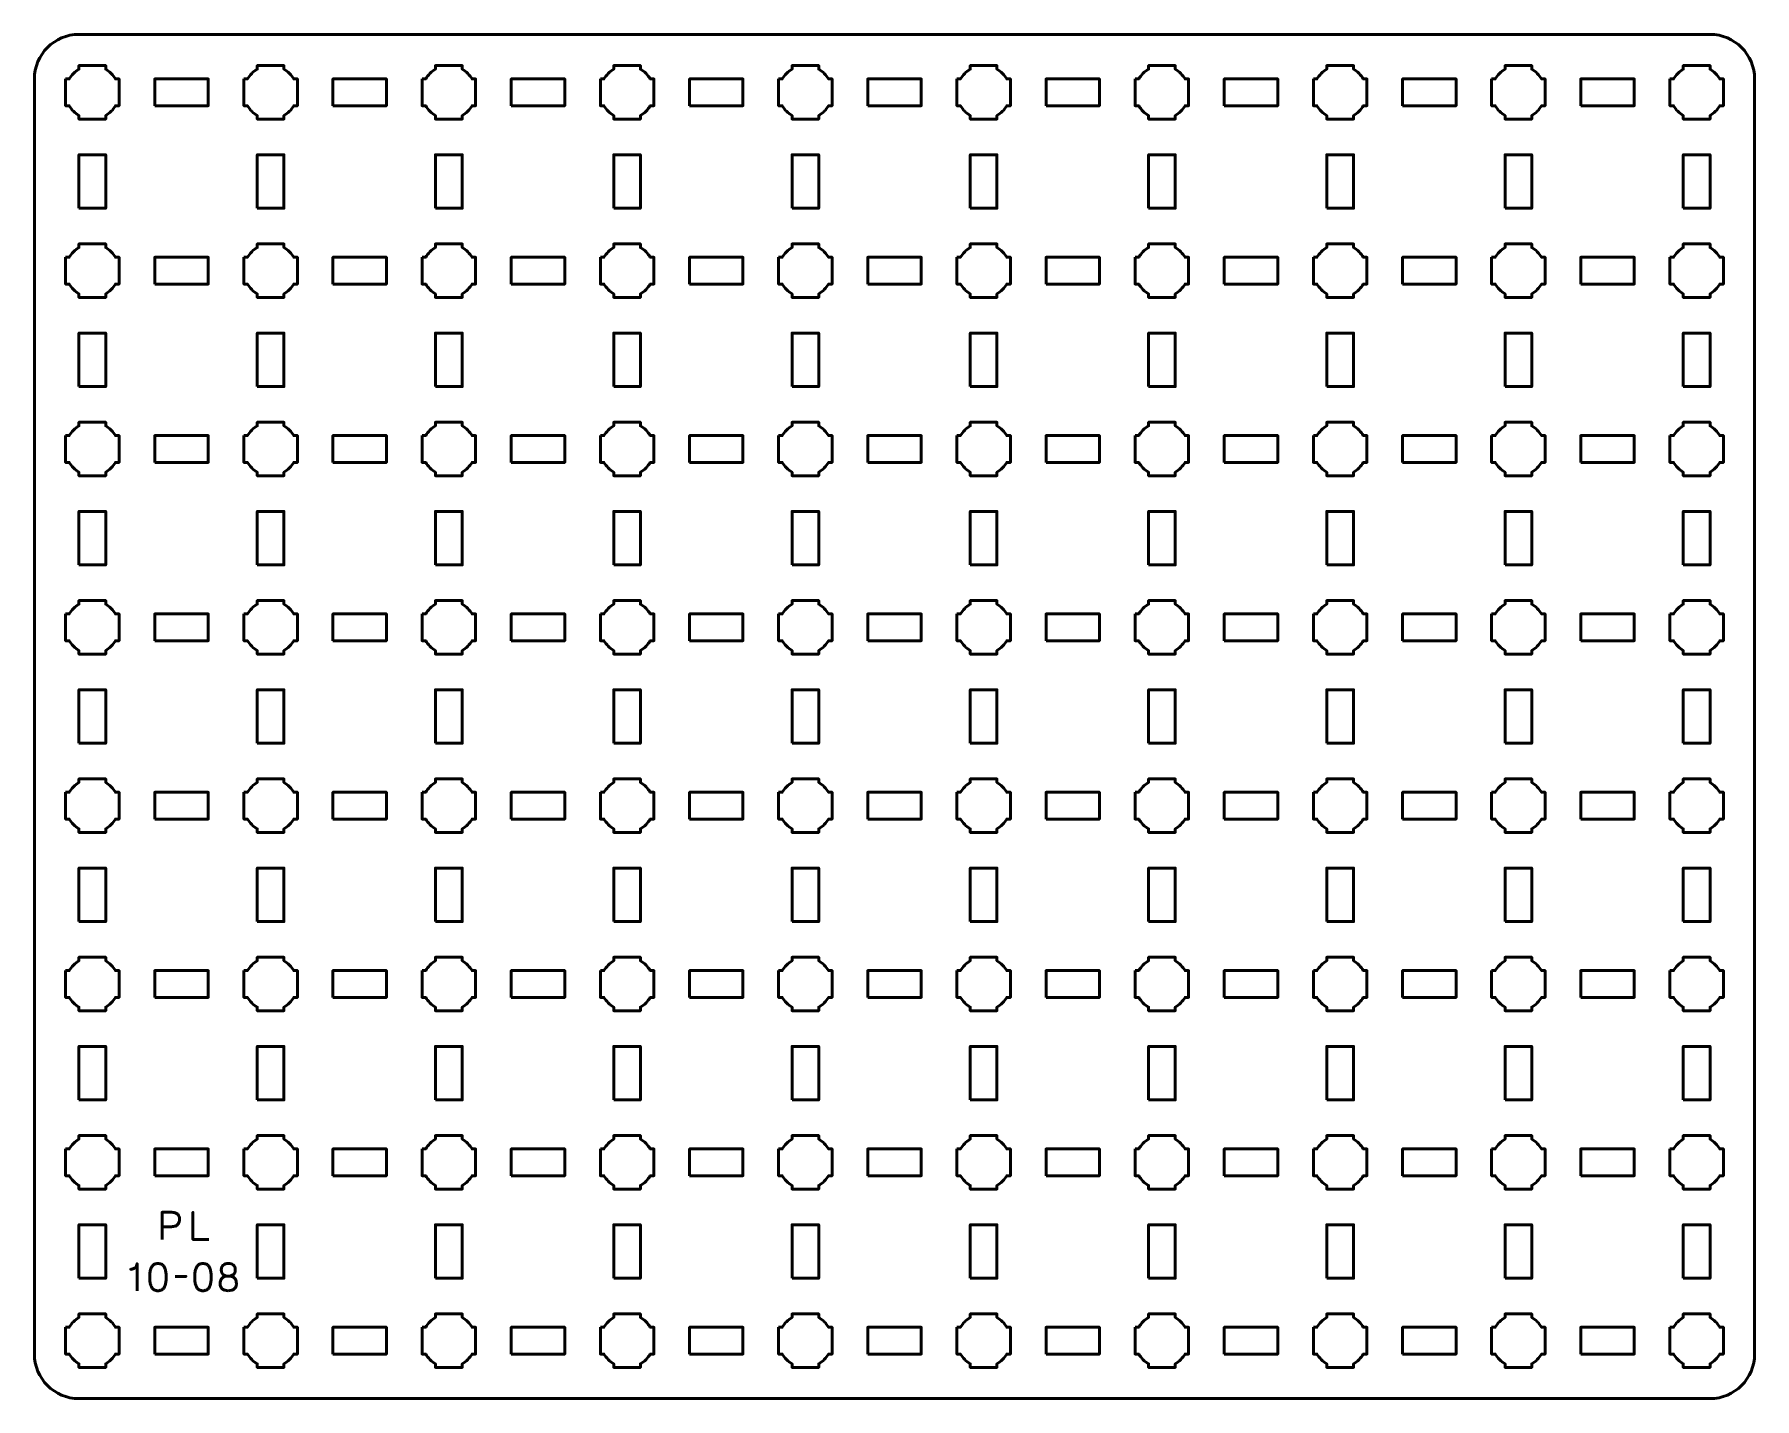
# Model space of a CAD drawing. Header units: centimetres. Extents: x -20.1 to -0.8, y -22.5 to -7.2.
import ezdxf

# ---------------------------------------------------------------- set-up
doc = ezdxf.new("R2010")
doc.units = ezdxf.units.CM
doc.header["$MEASUREMENT"] = 0
doc.layers.add('Layer 1', color=7, linetype='Continuous')

msp = doc.modelspace()

# ---------------------------------------------------------------- linework, layer by layer
at = {"layer": 'Layer 1', "color": 250, "lineweight": 53}
for points in [[(-18.8, -8), (-18.2, -8), (-18.2, -7.7), (-18.8, -7.7), (-18.8, -8)], [(-16.8, -8), (-16.2, -8), (-16.2, -7.7), (-16.8, -7.7), (-16.8, -8)], [(-14.8, -8), (-14.2, -8), (-14.2, -7.7), (-14.8, -7.7), (-14.8, -8)], [(-12.8, -8), (-12.2, -8), (-12.2, -7.7), (-12.8, -7.7), (-12.8, -8)], [(-10.8, -8), (-10.2, -8), (-10.2, -7.7), (-10.8, -7.7), (-10.8, -8)], [(-8.8, -8), (-8.2, -8), (-8.2, -7.7), (-8.8, -7.7), (-8.8, -8)], [(-6.8, -8), (-6.2, -8), (-6.2, -7.7), (-6.8, -7.7), (-6.8, -8)], [(-4.8, -8), (-4.2, -8), (-4.2, -7.7), (-4.8, -7.7), (-4.8, -8)], [(-2.8, -8), (-2.2, -8), (-2.2, -7.7), (-2.8, -7.7), (-2.8, -8)], [(-19.65, -9.15), (-19.35, -9.15), (-19.35, -8.55), (-19.65, -8.55), (-19.65, -9.15)], [(-17.65, -9.15), (-17.35, -9.15), (-17.35, -8.55), (-17.65, -8.55), (-17.65, -9.15)], [(-15.65, -9.15), (-15.35, -9.15), (-15.35, -8.55), (-15.65, -8.55), (-15.65, -9.15)], [(-13.65, -9.15), (-13.35, -9.15), (-13.35, -8.55), (-13.65, -8.55), (-13.65, -9.15)], [(-11.65, -9.15), (-11.35, -9.15), (-11.35, -8.55), (-11.65, -8.55), (-11.65, -9.15)], [(-9.65, -9.15), (-9.35, -9.15), (-9.35, -8.55), (-9.65, -8.55), (-9.65, -9.15)], [(-7.65, -9.15), (-7.35, -9.15), (-7.35, -8.55), (-7.65, -8.55), (-7.65, -9.15)], [(-5.65, -9.15), (-5.35, -9.15), (-5.35, -8.55), (-5.65, -8.55), (-5.65, -9.15)], [(-3.65, -9.15), (-3.35, -9.15), (-3.35, -8.55), (-3.65, -8.55), (-3.65, -9.15)], [(-1.65, -9.15), (-1.35, -9.15), (-1.35, -8.55), (-1.65, -8.55), (-1.65, -9.15)], [(-18.8, -10), (-18.2, -10), (-18.2, -9.7), (-18.8, -9.7), (-18.8, -10)], [(-16.8, -10), (-16.2, -10), (-16.2, -9.7), (-16.8, -9.7), (-16.8, -10)], [(-14.8, -10), (-14.2, -10), (-14.2, -9.7), (-14.8, -9.7), (-14.8, -10)], [(-12.8, -10), (-12.2, -10), (-12.2, -9.7), (-12.8, -9.7), (-12.8, -10)], [(-10.8, -10), (-10.2, -10), (-10.2, -9.7), (-10.8, -9.7), (-10.8, -10)], [(-8.8, -10), (-8.2, -10), (-8.2, -9.7), (-8.8, -9.7), (-8.8, -10)], [(-6.8, -10), (-6.2, -10), (-6.2, -9.7), (-6.8, -9.7), (-6.8, -10)], [(-4.8, -10), (-4.2, -10), (-4.2, -9.7), (-4.8, -9.7), (-4.8, -10)], [(-2.8, -10), (-2.2, -10), (-2.2, -9.7), (-2.8, -9.7), (-2.8, -10)], [(-19.65, -11.15), (-19.35, -11.15), (-19.35, -10.55), (-19.65, -10.55), (-19.65, -11.15)], [(-17.65, -11.15), (-17.35, -11.15), (-17.35, -10.55), (-17.65, -10.55), (-17.65, -11.15)], [(-15.65, -11.15), (-15.35, -11.15), (-15.35, -10.55), (-15.65, -10.55), (-15.65, -11.15)], [(-13.65, -11.15), (-13.35, -11.15), (-13.35, -10.55), (-13.65, -10.55), (-13.65, -11.15)], [(-11.65, -11.15), (-11.35, -11.15), (-11.35, -10.55), (-11.65, -10.55), (-11.65, -11.15)], [(-9.65, -11.15), (-9.35, -11.15), (-9.35, -10.55), (-9.65, -10.55), (-9.65, -11.15)], [(-7.65, -11.15), (-7.35, -11.15), (-7.35, -10.55), (-7.65, -10.55), (-7.65, -11.15)], [(-5.65, -11.15), (-5.35, -11.15), (-5.35, -10.55), (-5.65, -10.55), (-5.65, -11.15)], [(-3.65, -11.15), (-3.35, -11.15), (-3.35, -10.55), (-3.65, -10.55), (-3.65, -11.15)], [(-1.65, -11.15), (-1.35, -11.15), (-1.35, -10.55), (-1.65, -10.55), (-1.65, -11.15)], [(-18.8, -12), (-18.2, -12), (-18.2, -11.7), (-18.8, -11.7), (-18.8, -12)], [(-16.8, -12), (-16.2, -12), (-16.2, -11.7), (-16.8, -11.7), (-16.8, -12)], [(-14.8, -12), (-14.2, -12), (-14.2, -11.7), (-14.8, -11.7), (-14.8, -12)], [(-12.8, -12), (-12.2, -12), (-12.2, -11.7), (-12.8, -11.7), (-12.8, -12)], [(-10.8, -12), (-10.2, -12), (-10.2, -11.7), (-10.8, -11.7), (-10.8, -12)], [(-8.8, -12), (-8.2, -12), (-8.2, -11.7), (-8.8, -11.7), (-8.8, -12)], [(-6.8, -12), (-6.2, -12), (-6.2, -11.7), (-6.8, -11.7), (-6.8, -12)], [(-4.8, -12), (-4.2, -12), (-4.2, -11.7), (-4.8, -11.7), (-4.8, -12)], [(-2.8, -12), (-2.2, -12), (-2.2, -11.7), (-2.8, -11.7), (-2.8, -12)], [(-19.65, -13.15), (-19.35, -13.15), (-19.35, -12.55), (-19.65, -12.55), (-19.65, -13.15)], [(-17.65, -13.15), (-17.35, -13.15), (-17.35, -12.55), (-17.65, -12.55), (-17.65, -13.15)], [(-15.65, -13.15), (-15.35, -13.15), (-15.35, -12.55), (-15.65, -12.55), (-15.65, -13.15)], [(-13.65, -13.15), (-13.35, -13.15), (-13.35, -12.55), (-13.65, -12.55), (-13.65, -13.15)], [(-11.65, -13.15), (-11.35, -13.15), (-11.35, -12.55), (-11.65, -12.55), (-11.65, -13.15)], [(-9.65, -13.15), (-9.35, -13.15), (-9.35, -12.55), (-9.65, -12.55), (-9.65, -13.15)], [(-7.65, -13.15), (-7.35, -13.15), (-7.35, -12.55), (-7.65, -12.55), (-7.65, -13.15)], [(-5.65, -13.15), (-5.35, -13.15), (-5.35, -12.55), (-5.65, -12.55), (-5.65, -13.15)], [(-3.65, -13.15), (-3.35, -13.15), (-3.35, -12.55), (-3.65, -12.55), (-3.65, -13.15)], [(-1.65, -13.15), (-1.35, -13.15), (-1.35, -12.55), (-1.65, -12.55), (-1.65, -13.15)], [(-18.8, -14), (-18.2, -14), (-18.2, -13.7), (-18.8, -13.7), (-18.8, -14)], [(-16.8, -14), (-16.2, -14), (-16.2, -13.7), (-16.8, -13.7), (-16.8, -14)], [(-14.8, -14), (-14.2, -14), (-14.2, -13.7), (-14.8, -13.7), (-14.8, -14)], [(-12.8, -14), (-12.2, -14), (-12.2, -13.7), (-12.8, -13.7), (-12.8, -14)], [(-10.8, -14), (-10.2, -14), (-10.2, -13.7), (-10.8, -13.7), (-10.8, -14)], [(-8.8, -14), (-8.2, -14), (-8.2, -13.7), (-8.8, -13.7), (-8.8, -14)], [(-6.8, -14), (-6.2, -14), (-6.2, -13.7), (-6.8, -13.7), (-6.8, -14)], [(-4.8, -14), (-4.2, -14), (-4.2, -13.7), (-4.8, -13.7), (-4.8, -14)], [(-2.8, -14), (-2.2, -14), (-2.2, -13.7), (-2.8, -13.7), (-2.8, -14)], [(-19.65, -15.15), (-19.35, -15.15), (-19.35, -14.55), (-19.65, -14.55), (-19.65, -15.15)], [(-17.65, -15.15), (-17.35, -15.15), (-17.35, -14.55), (-17.65, -14.55), (-17.65, -15.15)], [(-15.65, -15.15), (-15.35, -15.15), (-15.35, -14.55), (-15.65, -14.55), (-15.65, -15.15)], [(-13.65, -15.15), (-13.35, -15.15), (-13.35, -14.55), (-13.65, -14.55), (-13.65, -15.15)], [(-11.65, -15.15), (-11.35, -15.15), (-11.35, -14.55), (-11.65, -14.55), (-11.65, -15.15)], [(-9.65, -15.15), (-9.35, -15.15), (-9.35, -14.55), (-9.65, -14.55), (-9.65, -15.15)], [(-7.65, -15.15), (-7.35, -15.15), (-7.35, -14.55), (-7.65, -14.55), (-7.65, -15.15)], [(-5.65, -15.15), (-5.35, -15.15), (-5.35, -14.55), (-5.65, -14.55), (-5.65, -15.15)], [(-3.65, -15.15), (-3.35, -15.15), (-3.35, -14.55), (-3.65, -14.55), (-3.65, -15.15)], [(-1.65, -15.15), (-1.35, -15.15), (-1.35, -14.55), (-1.65, -14.55), (-1.65, -15.15)], [(-18.8, -16), (-18.2, -16), (-18.2, -15.7), (-18.8, -15.7), (-18.8, -16)], [(-16.8, -16), (-16.2, -16), (-16.2, -15.7), (-16.8, -15.7), (-16.8, -16)], [(-14.8, -16), (-14.2, -16), (-14.2, -15.7), (-14.8, -15.7), (-14.8, -16)], [(-12.8, -16), (-12.2, -16), (-12.2, -15.7), (-12.8, -15.7), (-12.8, -16)], [(-10.8, -16), (-10.2, -16), (-10.2, -15.7), (-10.8, -15.7), (-10.8, -16)], [(-8.8, -16), (-8.2, -16), (-8.2, -15.7), (-8.8, -15.7), (-8.8, -16)], [(-6.8, -16), (-6.2, -16), (-6.2, -15.7), (-6.8, -15.7), (-6.8, -16)], [(-4.8, -16), (-4.2, -16), (-4.2, -15.7), (-4.8, -15.7), (-4.8, -16)], [(-2.8, -16), (-2.2, -16), (-2.2, -15.7), (-2.8, -15.7), (-2.8, -16)], [(-19.65, -17.15), (-19.35, -17.15), (-19.35, -16.55), (-19.65, -16.55), (-19.65, -17.15)], [(-17.65, -17.15), (-17.35, -17.15), (-17.35, -16.55), (-17.65, -16.55), (-17.65, -17.15)], [(-15.65, -17.15), (-15.35, -17.15), (-15.35, -16.55), (-15.65, -16.55), (-15.65, -17.15)], [(-13.65, -17.15), (-13.35, -17.15), (-13.35, -16.55), (-13.65, -16.55), (-13.65, -17.15)], [(-11.65, -17.15), (-11.35, -17.15), (-11.35, -16.55), (-11.65, -16.55), (-11.65, -17.15)], [(-9.65, -17.15), (-9.35, -17.15), (-9.35, -16.55), (-9.65, -16.55), (-9.65, -17.15)], [(-7.65, -17.15), (-7.35, -17.15), (-7.35, -16.55), (-7.65, -16.55), (-7.65, -17.15)], [(-5.65, -17.15), (-5.35, -17.15), (-5.35, -16.55), (-5.65, -16.55), (-5.65, -17.15)], [(-3.65, -17.15), (-3.35, -17.15), (-3.35, -16.55), (-3.65, -16.55), (-3.65, -17.15)], [(-1.65, -17.15), (-1.35, -17.15), (-1.35, -16.55), (-1.65, -16.55), (-1.65, -17.15)], [(-18.8, -18), (-18.2, -18), (-18.2, -17.7), (-18.8, -17.7), (-18.8, -18)], [(-16.8, -18), (-16.2, -18), (-16.2, -17.7), (-16.8, -17.7), (-16.8, -18)], [(-14.8, -18), (-14.2, -18), (-14.2, -17.7), (-14.8, -17.7), (-14.8, -18)], [(-12.8, -18), (-12.2, -18), (-12.2, -17.7), (-12.8, -17.7), (-12.8, -18)], [(-10.8, -18), (-10.2, -18), (-10.2, -17.7), (-10.8, -17.7), (-10.8, -18)], [(-8.8, -18), (-8.2, -18), (-8.2, -17.7), (-8.8, -17.7), (-8.8, -18)], [(-6.8, -18), (-6.2, -18), (-6.2, -17.7), (-6.8, -17.7), (-6.8, -18)], [(-4.8, -18), (-4.2, -18), (-4.2, -17.7), (-4.8, -17.7), (-4.8, -18)], [(-2.8, -18), (-2.2, -18), (-2.2, -17.7), (-2.8, -17.7), (-2.8, -18)], [(-19.65, -19.15), (-19.35, -19.15), (-19.35, -18.55), (-19.65, -18.55), (-19.65, -19.15)], [(-17.65, -19.15), (-17.35, -19.15), (-17.35, -18.55), (-17.65, -18.55), (-17.65, -19.15)], [(-15.65, -19.15), (-15.35, -19.15), (-15.35, -18.55), (-15.65, -18.55), (-15.65, -19.15)], [(-13.65, -19.15), (-13.35, -19.15), (-13.35, -18.55), (-13.65, -18.55), (-13.65, -19.15)], [(-11.65, -19.15), (-11.35, -19.15), (-11.35, -18.55), (-11.65, -18.55), (-11.65, -19.15)], [(-9.65, -19.15), (-9.35, -19.15), (-9.35, -18.55), (-9.65, -18.55), (-9.65, -19.15)], [(-7.65, -19.15), (-7.35, -19.15), (-7.35, -18.55), (-7.65, -18.55), (-7.65, -19.15)], [(-5.65, -19.15), (-5.35, -19.15), (-5.35, -18.55), (-5.65, -18.55), (-5.65, -19.15)], [(-3.65, -19.15), (-3.35, -19.15), (-3.35, -18.55), (-3.65, -18.55), (-3.65, -19.15)], [(-1.65, -19.15), (-1.35, -19.15), (-1.35, -18.55), (-1.65, -18.55), (-1.65, -19.15)], [(-18.8, -20), (-18.2, -20), (-18.2, -19.7), (-18.8, -19.7), (-18.8, -20)], [(-16.8, -20), (-16.2, -20), (-16.2, -19.7), (-16.8, -19.7), (-16.8, -20)], [(-14.8, -20), (-14.2, -20), (-14.2, -19.7), (-14.8, -19.7), (-14.8, -20)], [(-12.8, -20), (-12.2, -20), (-12.2, -19.7), (-12.8, -19.7), (-12.8, -20)], [(-10.8, -20), (-10.2, -20), (-10.2, -19.7), (-10.8, -19.7), (-10.8, -20)], [(-8.8, -20), (-8.2, -20), (-8.2, -19.7), (-8.8, -19.7), (-8.8, -20)], [(-6.8, -20), (-6.2, -20), (-6.2, -19.7), (-6.8, -19.7), (-6.8, -20)], [(-4.8, -20), (-4.2, -20), (-4.2, -19.7), (-4.8, -19.7), (-4.8, -20)], [(-2.8, -20), (-2.2, -20), (-2.2, -19.7), (-2.8, -19.7), (-2.8, -20)], [(-19.65, -21.15), (-19.35, -21.15), (-19.35, -20.55), (-19.65, -20.55), (-19.65, -21.15)], [(-17.65, -21.15), (-17.35, -21.15), (-17.35, -20.55), (-17.65, -20.55), (-17.65, -21.15)], [(-15.65, -21.15), (-15.35, -21.15), (-15.35, -20.55), (-15.65, -20.55), (-15.65, -21.15)], [(-13.65, -21.15), (-13.35, -21.15), (-13.35, -20.55), (-13.65, -20.55), (-13.65, -21.15)], [(-11.65, -21.15), (-11.35, -21.15), (-11.35, -20.55), (-11.65, -20.55), (-11.65, -21.15)], [(-9.65, -21.15), (-9.35, -21.15), (-9.35, -20.55), (-9.65, -20.55), (-9.65, -21.15)], [(-7.65, -21.15), (-7.35, -21.15), (-7.35, -20.55), (-7.65, -20.55), (-7.65, -21.15)], [(-5.65, -21.15), (-5.35, -21.15), (-5.35, -20.55), (-5.65, -20.55), (-5.65, -21.15)], [(-3.65, -21.15), (-3.35, -21.15), (-3.35, -20.55), (-3.65, -20.55), (-3.65, -21.15)], [(-1.65, -21.15), (-1.35, -21.15), (-1.35, -20.55), (-1.65, -20.55), (-1.65, -21.15)], [(-18.8, -22), (-18.2, -22), (-18.2, -21.7), (-18.8, -21.7), (-18.8, -22)], [(-16.8, -22), (-16.2, -22), (-16.2, -21.7), (-16.8, -21.7), (-16.8, -22)], [(-14.8, -22), (-14.2, -22), (-14.2, -21.7), (-14.8, -21.7), (-14.8, -22)], [(-12.8, -22), (-12.2, -22), (-12.2, -21.7), (-12.8, -21.7), (-12.8, -22)], [(-10.8, -22), (-10.2, -22), (-10.2, -21.7), (-10.8, -21.7), (-10.8, -22)], [(-8.8, -22), (-8.2, -22), (-8.2, -21.7), (-8.8, -21.7), (-8.8, -22)], [(-6.8, -22), (-6.2, -22), (-6.2, -21.7), (-6.8, -21.7), (-6.8, -22)], [(-4.8, -22), (-4.2, -22), (-4.2, -21.7), (-4.8, -21.7), (-4.8, -22)], [(-2.8, -22), (-2.2, -22), (-2.2, -21.7), (-2.8, -21.7), (-2.8, -22)]]:
    msp.add_lwpolyline(points, close=True, dxfattribs=at)
msp.add_open_spline([(-20.15, -22), (-20.15, -22), (-20.15, -7.7), (-20.15, -7.7), (-20.15, -7.7), (-20.15, -7.42391), (-19.92609, -7.2), (-19.65, -7.2), (-19.65, -7.2), (-19.65, -7.2), (-1.35, -7.2), (-1.35, -7.2), (-1.35, -7.2), (-1.07391, -7.2), (-0.85, -7.42391), (-0.85, -7.7), (-0.85, -7.7), (-0.85, -7.7), (-0.85, -22), (-0.85, -22), (-0.85, -22), (-0.85, -22.27609), (-1.07391, -22.5), (-1.35, -22.5), (-1.35, -22.5), (-1.35, -22.5), (-19.65, -22.5), (-19.65, -22.5), (-19.65, -22.5), (-19.92609, -22.5), (-20.15, -22.27609), (-20.15, -22)], degree=3, knots=[0, 0, 0, 0, 0.125, 0.125, 0.125, 0.125, 0.25, 0.25, 0.25, 0.25, 0.375, 0.375, 0.375, 0.375, 0.5, 0.5, 0.5, 0.5, 0.625, 0.625, 0.625, 0.625, 0.75, 0.75, 0.75, 0.75, 0.875, 0.875, 0.875, 0.875, 1, 1, 1, 1], dxfattribs=at)
at = {"layer": 'Layer 1', "lineweight": 53}
for points in [[(-19.8, -7.7), (-19.8, -7.7), (-19.75985, -7.7), (-19.75985, -7.7), (-19.75985, -7.7), (-19.7335, -7.65447), (-19.69553, -7.6165), (-19.65, -7.59015), (-19.65, -7.59015), (-19.65, -7.59015), (-19.65, -7.55), (-19.65, -7.55), (-19.65, -7.55), (-19.65, -7.55), (-19.5, -7.55), (-19.5, -7.55), (-19.5, -7.55), (-19.5, -7.55), (-19.35, -7.55), (-19.35, -7.55), (-19.35, -7.55), (-19.35, -7.55), (-19.35, -7.59015), (-19.35, -7.59015), (-19.35, -7.59015), (-19.30447, -7.6165), (-19.2665, -7.65447), (-19.24015, -7.7), (-19.24015, -7.7), (-19.24015, -7.7), (-19.2, -7.7), (-19.2, -7.7), (-19.2, -7.7), (-19.2, -7.7), (-19.2, -7.85), (-19.2, -7.85), (-19.2, -7.85), (-19.2, -7.85), (-19.2, -8), (-19.2, -8), (-19.2, -8), (-19.2, -8), (-19.24015, -8), (-19.24015, -8), (-19.24015, -8), (-19.2665, -8.04553), (-19.30447, -8.0835), (-19.35, -8.10985), (-19.35, -8.10985), (-19.35, -8.10985), (-19.35, -8.15), (-19.35, -8.15), (-19.35, -8.15), (-19.35, -8.15), (-19.5, -8.15), (-19.5, -8.15), (-19.5, -8.15), (-19.5, -8.15), (-19.65, -8.15), (-19.65, -8.15), (-19.65, -8.15), (-19.65, -8.15), (-19.65, -8.10985), (-19.65, -8.10985), (-19.65, -8.10985), (-19.69553, -8.0835), (-19.7335, -8.04553), (-19.75985, -8), (-19.75985, -8), (-19.75985, -8), (-19.8, -8), (-19.8, -8), (-19.8, -8), (-19.8, -8), (-19.8, -7.85), (-19.8, -7.85), (-19.8, -7.85), (-19.8, -7.85), (-19.8, -7.7), (-19.8, -7.7)], [(-17.8, -7.7), (-17.8, -7.7), (-17.75985, -7.7), (-17.75985, -7.7), (-17.75985, -7.7), (-17.7335, -7.65447), (-17.69553, -7.6165), (-17.65, -7.59015), (-17.65, -7.59015), (-17.65, -7.59015), (-17.65, -7.55), (-17.65, -7.55), (-17.65, -7.55), (-17.65, -7.55), (-17.5, -7.55), (-17.5, -7.55), (-17.5, -7.55), (-17.5, -7.55), (-17.35, -7.55), (-17.35, -7.55), (-17.35, -7.55), (-17.35, -7.55), (-17.35, -7.59015), (-17.35, -7.59015), (-17.35, -7.59015), (-17.30447, -7.6165), (-17.2665, -7.65447), (-17.24015, -7.7), (-17.24015, -7.7), (-17.24015, -7.7), (-17.2, -7.7), (-17.2, -7.7), (-17.2, -7.7), (-17.2, -7.7), (-17.2, -7.85), (-17.2, -7.85), (-17.2, -7.85), (-17.2, -7.85), (-17.2, -8), (-17.2, -8), (-17.2, -8), (-17.2, -8), (-17.24015, -8), (-17.24015, -8), (-17.24015, -8), (-17.2665, -8.04553), (-17.30447, -8.0835), (-17.35, -8.10985), (-17.35, -8.10985), (-17.35, -8.10985), (-17.35, -8.15), (-17.35, -8.15), (-17.35, -8.15), (-17.35, -8.15), (-17.5, -8.15), (-17.5, -8.15), (-17.5, -8.15), (-17.5, -8.15), (-17.65, -8.15), (-17.65, -8.15), (-17.65, -8.15), (-17.65, -8.15), (-17.65, -8.10985), (-17.65, -8.10985), (-17.65, -8.10985), (-17.69553, -8.0835), (-17.7335, -8.04553), (-17.75985, -8), (-17.75985, -8), (-17.75985, -8), (-17.8, -8), (-17.8, -8), (-17.8, -8), (-17.8, -8), (-17.8, -7.85), (-17.8, -7.85), (-17.8, -7.85), (-17.8, -7.85), (-17.8, -7.7), (-17.8, -7.7)], [(-15.8, -7.7), (-15.8, -7.7), (-15.75985, -7.7), (-15.75985, -7.7), (-15.75985, -7.7), (-15.7335, -7.65447), (-15.69553, -7.6165), (-15.65, -7.59015), (-15.65, -7.59015), (-15.65, -7.59015), (-15.65, -7.55), (-15.65, -7.55), (-15.65, -7.55), (-15.65, -7.55), (-15.5, -7.55), (-15.5, -7.55), (-15.5, -7.55), (-15.5, -7.55), (-15.35, -7.55), (-15.35, -7.55), (-15.35, -7.55), (-15.35, -7.55), (-15.35, -7.59015), (-15.35, -7.59015), (-15.35, -7.59015), (-15.30447, -7.6165), (-15.2665, -7.65447), (-15.24015, -7.7), (-15.24015, -7.7), (-15.24015, -7.7), (-15.2, -7.7), (-15.2, -7.7), (-15.2, -7.7), (-15.2, -7.7), (-15.2, -7.85), (-15.2, -7.85), (-15.2, -7.85), (-15.2, -7.85), (-15.2, -8), (-15.2, -8), (-15.2, -8), (-15.2, -8), (-15.24015, -8), (-15.24015, -8), (-15.24015, -8), (-15.2665, -8.04553), (-15.30447, -8.0835), (-15.35, -8.10985), (-15.35, -8.10985), (-15.35, -8.10985), (-15.35, -8.15), (-15.35, -8.15), (-15.35, -8.15), (-15.35, -8.15), (-15.5, -8.15), (-15.5, -8.15), (-15.5, -8.15), (-15.5, -8.15), (-15.65, -8.15), (-15.65, -8.15), (-15.65, -8.15), (-15.65, -8.15), (-15.65, -8.10985), (-15.65, -8.10985), (-15.65, -8.10985), (-15.69553, -8.0835), (-15.7335, -8.04553), (-15.75985, -8), (-15.75985, -8), (-15.75985, -8), (-15.8, -8), (-15.8, -8), (-15.8, -8), (-15.8, -8), (-15.8, -7.85), (-15.8, -7.85), (-15.8, -7.85), (-15.8, -7.85), (-15.8, -7.7), (-15.8, -7.7)], [(-13.8, -7.7), (-13.8, -7.7), (-13.75985, -7.7), (-13.75985, -7.7), (-13.75985, -7.7), (-13.7335, -7.65447), (-13.69553, -7.6165), (-13.65, -7.59015), (-13.65, -7.59015), (-13.65, -7.59015), (-13.65, -7.55), (-13.65, -7.55), (-13.65, -7.55), (-13.65, -7.55), (-13.5, -7.55), (-13.5, -7.55), (-13.5, -7.55), (-13.5, -7.55), (-13.35, -7.55), (-13.35, -7.55), (-13.35, -7.55), (-13.35, -7.55), (-13.35, -7.59015), (-13.35, -7.59015), (-13.35, -7.59015), (-13.30447, -7.6165), (-13.2665, -7.65447), (-13.24015, -7.7), (-13.24015, -7.7), (-13.24015, -7.7), (-13.2, -7.7), (-13.2, -7.7), (-13.2, -7.7), (-13.2, -7.7), (-13.2, -7.85), (-13.2, -7.85), (-13.2, -7.85), (-13.2, -7.85), (-13.2, -8), (-13.2, -8), (-13.2, -8), (-13.2, -8), (-13.24015, -8), (-13.24015, -8), (-13.24015, -8), (-13.2665, -8.04553), (-13.30447, -8.0835), (-13.35, -8.10985), (-13.35, -8.10985), (-13.35, -8.10985), (-13.35, -8.15), (-13.35, -8.15), (-13.35, -8.15), (-13.35, -8.15), (-13.5, -8.15), (-13.5, -8.15), (-13.5, -8.15), (-13.5, -8.15), (-13.65, -8.15), (-13.65, -8.15), (-13.65, -8.15), (-13.65, -8.15), (-13.65, -8.10985), (-13.65, -8.10985), (-13.65, -8.10985), (-13.69553, -8.0835), (-13.7335, -8.04553), (-13.75985, -8), (-13.75985, -8), (-13.75985, -8), (-13.8, -8), (-13.8, -8), (-13.8, -8), (-13.8, -8), (-13.8, -7.85), (-13.8, -7.85), (-13.8, -7.85), (-13.8, -7.85), (-13.8, -7.7), (-13.8, -7.7)], [(-11.8, -7.7), (-11.8, -7.7), (-11.75985, -7.7), (-11.75985, -7.7), (-11.75985, -7.7), (-11.7335, -7.65447), (-11.69553, -7.6165), (-11.65, -7.59015), (-11.65, -7.59015), (-11.65, -7.59015), (-11.65, -7.55), (-11.65, -7.55), (-11.65, -7.55), (-11.65, -7.55), (-11.5, -7.55), (-11.5, -7.55), (-11.5, -7.55), (-11.5, -7.55), (-11.35, -7.55), (-11.35, -7.55), (-11.35, -7.55), (-11.35, -7.55), (-11.35, -7.59015), (-11.35, -7.59015), (-11.35, -7.59015), (-11.30447, -7.6165), (-11.2665, -7.65447), (-11.24015, -7.7), (-11.24015, -7.7), (-11.24015, -7.7), (-11.2, -7.7), (-11.2, -7.7), (-11.2, -7.7), (-11.2, -7.7), (-11.2, -7.85), (-11.2, -7.85), (-11.2, -7.85), (-11.2, -7.85), (-11.2, -8), (-11.2, -8), (-11.2, -8), (-11.2, -8), (-11.24015, -8), (-11.24015, -8), (-11.24015, -8), (-11.2665, -8.04553), (-11.30447, -8.0835), (-11.35, -8.10985), (-11.35, -8.10985), (-11.35, -8.10985), (-11.35, -8.15), (-11.35, -8.15), (-11.35, -8.15), (-11.35, -8.15), (-11.5, -8.15), (-11.5, -8.15), (-11.5, -8.15), (-11.5, -8.15), (-11.65, -8.15), (-11.65, -8.15), (-11.65, -8.15), (-11.65, -8.15), (-11.65, -8.10985), (-11.65, -8.10985), (-11.65, -8.10985), (-11.69553, -8.0835), (-11.7335, -8.04553), (-11.75985, -8), (-11.75985, -8), (-11.75985, -8), (-11.8, -8), (-11.8, -8), (-11.8, -8), (-11.8, -8), (-11.8, -7.85), (-11.8, -7.85), (-11.8, -7.85), (-11.8, -7.85), (-11.8, -7.7), (-11.8, -7.7)], [(-9.8, -7.7), (-9.8, -7.7), (-9.75985, -7.7), (-9.75985, -7.7), (-9.75985, -7.7), (-9.7335, -7.65447), (-9.69553, -7.6165), (-9.65, -7.59015), (-9.65, -7.59015), (-9.65, -7.59015), (-9.65, -7.55), (-9.65, -7.55), (-9.65, -7.55), (-9.65, -7.55), (-9.5, -7.55), (-9.5, -7.55), (-9.5, -7.55), (-9.5, -7.55), (-9.35, -7.55), (-9.35, -7.55), (-9.35, -7.55), (-9.35, -7.55), (-9.35, -7.59015), (-9.35, -7.59015), (-9.35, -7.59015), (-9.30447, -7.6165), (-9.2665, -7.65447), (-9.24015, -7.7), (-9.24015, -7.7), (-9.24015, -7.7), (-9.2, -7.7), (-9.2, -7.7), (-9.2, -7.7), (-9.2, -7.7), (-9.2, -7.85), (-9.2, -7.85), (-9.2, -7.85), (-9.2, -7.85), (-9.2, -8), (-9.2, -8), (-9.2, -8), (-9.2, -8), (-9.24015, -8), (-9.24015, -8), (-9.24015, -8), (-9.2665, -8.04553), (-9.30447, -8.0835), (-9.35, -8.10985), (-9.35, -8.10985), (-9.35, -8.10985), (-9.35, -8.15), (-9.35, -8.15), (-9.35, -8.15), (-9.35, -8.15), (-9.5, -8.15), (-9.5, -8.15), (-9.5, -8.15), (-9.5, -8.15), (-9.65, -8.15), (-9.65, -8.15), (-9.65, -8.15), (-9.65, -8.15), (-9.65, -8.10985), (-9.65, -8.10985), (-9.65, -8.10985), (-9.69553, -8.0835), (-9.7335, -8.04553), (-9.75985, -8), (-9.75985, -8), (-9.75985, -8), (-9.8, -8), (-9.8, -8), (-9.8, -8), (-9.8, -8), (-9.8, -7.85), (-9.8, -7.85), (-9.8, -7.85), (-9.8, -7.85), (-9.8, -7.7), (-9.8, -7.7)], [(-7.8, -7.7), (-7.8, -7.7), (-7.75985, -7.7), (-7.75985, -7.7), (-7.75985, -7.7), (-7.7335, -7.65447), (-7.69553, -7.6165), (-7.65, -7.59015), (-7.65, -7.59015), (-7.65, -7.59015), (-7.65, -7.55), (-7.65, -7.55), (-7.65, -7.55), (-7.65, -7.55), (-7.5, -7.55), (-7.5, -7.55), (-7.5, -7.55), (-7.5, -7.55), (-7.35, -7.55), (-7.35, -7.55), (-7.35, -7.55), (-7.35, -7.55), (-7.35, -7.59015), (-7.35, -7.59015), (-7.35, -7.59015), (-7.30447, -7.6165), (-7.2665, -7.65447), (-7.24015, -7.7), (-7.24015, -7.7), (-7.24015, -7.7), (-7.2, -7.7), (-7.2, -7.7), (-7.2, -7.7), (-7.2, -7.7), (-7.2, -7.85), (-7.2, -7.85), (-7.2, -7.85), (-7.2, -7.85), (-7.2, -8), (-7.2, -8), (-7.2, -8), (-7.2, -8), (-7.24015, -8), (-7.24015, -8), (-7.24015, -8), (-7.2665, -8.04553), (-7.30447, -8.0835), (-7.35, -8.10985), (-7.35, -8.10985), (-7.35, -8.10985), (-7.35, -8.15), (-7.35, -8.15), (-7.35, -8.15), (-7.35, -8.15), (-7.5, -8.15), (-7.5, -8.15), (-7.5, -8.15), (-7.5, -8.15), (-7.65, -8.15), (-7.65, -8.15), (-7.65, -8.15), (-7.65, -8.15), (-7.65, -8.10985), (-7.65, -8.10985), (-7.65, -8.10985), (-7.69553, -8.0835), (-7.7335, -8.04553), (-7.75985, -8), (-7.75985, -8), (-7.75985, -8), (-7.8, -8), (-7.8, -8), (-7.8, -8), (-7.8, -8), (-7.8, -7.85), (-7.8, -7.85), (-7.8, -7.85), (-7.8, -7.85), (-7.8, -7.7), (-7.8, -7.7)], [(-5.8, -7.7), (-5.8, -7.7), (-5.75985, -7.7), (-5.75985, -7.7), (-5.75985, -7.7), (-5.7335, -7.65447), (-5.69553, -7.6165), (-5.65, -7.59015), (-5.65, -7.59015), (-5.65, -7.59015), (-5.65, -7.55), (-5.65, -7.55), (-5.65, -7.55), (-5.65, -7.55), (-5.5, -7.55), (-5.5, -7.55), (-5.5, -7.55), (-5.5, -7.55), (-5.35, -7.55), (-5.35, -7.55), (-5.35, -7.55), (-5.35, -7.55), (-5.35, -7.59015), (-5.35, -7.59015), (-5.35, -7.59015), (-5.30447, -7.6165), (-5.2665, -7.65447), (-5.24015, -7.7), (-5.24015, -7.7), (-5.24015, -7.7), (-5.2, -7.7), (-5.2, -7.7), (-5.2, -7.7), (-5.2, -7.7), (-5.2, -7.85), (-5.2, -7.85), (-5.2, -7.85), (-5.2, -7.85), (-5.2, -8), (-5.2, -8), (-5.2, -8), (-5.2, -8), (-5.24015, -8), (-5.24015, -8), (-5.24015, -8), (-5.2665, -8.04553), (-5.30447, -8.0835), (-5.35, -8.10985), (-5.35, -8.10985), (-5.35, -8.10985), (-5.35, -8.15), (-5.35, -8.15), (-5.35, -8.15), (-5.35, -8.15), (-5.5, -8.15), (-5.5, -8.15), (-5.5, -8.15), (-5.5, -8.15), (-5.65, -8.15), (-5.65, -8.15), (-5.65, -8.15), (-5.65, -8.15), (-5.65, -8.10985), (-5.65, -8.10985), (-5.65, -8.10985), (-5.69553, -8.0835), (-5.7335, -8.04553), (-5.75985, -8), (-5.75985, -8), (-5.75985, -8), (-5.8, -8), (-5.8, -8), (-5.8, -8), (-5.8, -8), (-5.8, -7.85), (-5.8, -7.85), (-5.8, -7.85), (-5.8, -7.85), (-5.8, -7.7), (-5.8, -7.7)], [(-3.8, -7.7), (-3.8, -7.7), (-3.75985, -7.7), (-3.75985, -7.7), (-3.75985, -7.7), (-3.7335, -7.65447), (-3.69553, -7.6165), (-3.65, -7.59015), (-3.65, -7.59015), (-3.65, -7.59015), (-3.65, -7.55), (-3.65, -7.55), (-3.65, -7.55), (-3.65, -7.55), (-3.5, -7.55), (-3.5, -7.55), (-3.5, -7.55), (-3.5, -7.55), (-3.35, -7.55), (-3.35, -7.55), (-3.35, -7.55), (-3.35, -7.55), (-3.35, -7.59015), (-3.35, -7.59015), (-3.35, -7.59015), (-3.30447, -7.6165), (-3.2665, -7.65447), (-3.24015, -7.7), (-3.24015, -7.7), (-3.24015, -7.7), (-3.2, -7.7), (-3.2, -7.7), (-3.2, -7.7), (-3.2, -7.7), (-3.2, -7.85), (-3.2, -7.85), (-3.2, -7.85), (-3.2, -7.85), (-3.2, -8), (-3.2, -8), (-3.2, -8), (-3.2, -8), (-3.24015, -8), (-3.24015, -8), (-3.24015, -8), (-3.2665, -8.04553), (-3.30447, -8.0835), (-3.35, -8.10985), (-3.35, -8.10985), (-3.35, -8.10985), (-3.35, -8.15), (-3.35, -8.15), (-3.35, -8.15), (-3.35, -8.15), (-3.5, -8.15), (-3.5, -8.15), (-3.5, -8.15), (-3.5, -8.15), (-3.65, -8.15), (-3.65, -8.15), (-3.65, -8.15), (-3.65, -8.15), (-3.65, -8.10985), (-3.65, -8.10985), (-3.65, -8.10985), (-3.69553, -8.0835), (-3.7335, -8.04553), (-3.75985, -8), (-3.75985, -8), (-3.75985, -8), (-3.8, -8), (-3.8, -8), (-3.8, -8), (-3.8, -8), (-3.8, -7.85), (-3.8, -7.85), (-3.8, -7.85), (-3.8, -7.85), (-3.8, -7.7), (-3.8, -7.7)], [(-1.8, -7.7), (-1.8, -7.7), (-1.75985, -7.7), (-1.75985, -7.7), (-1.75985, -7.7), (-1.7335, -7.65447), (-1.69553, -7.6165), (-1.65, -7.59015), (-1.65, -7.59015), (-1.65, -7.59015), (-1.65, -7.55), (-1.65, -7.55), (-1.65, -7.55), (-1.65, -7.55), (-1.5, -7.55), (-1.5, -7.55), (-1.5, -7.55), (-1.5, -7.55), (-1.35, -7.55), (-1.35, -7.55), (-1.35, -7.55), (-1.35, -7.55), (-1.35, -7.59015), (-1.35, -7.59015), (-1.35, -7.59015), (-1.30447, -7.6165), (-1.2665, -7.65447), (-1.24015, -7.7), (-1.24015, -7.7), (-1.24015, -7.7), (-1.2, -7.7), (-1.2, -7.7), (-1.2, -7.7), (-1.2, -7.7), (-1.2, -7.85), (-1.2, -7.85), (-1.2, -7.85), (-1.2, -7.85), (-1.2, -8), (-1.2, -8), (-1.2, -8), (-1.2, -8), (-1.24015, -8), (-1.24015, -8), (-1.24015, -8), (-1.2665, -8.04553), (-1.30447, -8.0835), (-1.35, -8.10985), (-1.35, -8.10985), (-1.35, -8.10985), (-1.35, -8.15), (-1.35, -8.15), (-1.35, -8.15), (-1.35, -8.15), (-1.5, -8.15), (-1.5, -8.15), (-1.5, -8.15), (-1.5, -8.15), (-1.65, -8.15), (-1.65, -8.15), (-1.65, -8.15), (-1.65, -8.15), (-1.65, -8.10985), (-1.65, -8.10985), (-1.65, -8.10985), (-1.69553, -8.0835), (-1.7335, -8.04553), (-1.75985, -8), (-1.75985, -8), (-1.75985, -8), (-1.8, -8), (-1.8, -8), (-1.8, -8), (-1.8, -8), (-1.8, -7.85), (-1.8, -7.85), (-1.8, -7.85), (-1.8, -7.85), (-1.8, -7.7), (-1.8, -7.7)], [(-19.8, -9.7), (-19.8, -9.7), (-19.75985, -9.7), (-19.75985, -9.7), (-19.75985, -9.7), (-19.7335, -9.65447), (-19.69553, -9.6165), (-19.65, -9.59015), (-19.65, -9.59015), (-19.65, -9.59015), (-19.65, -9.55), (-19.65, -9.55), (-19.65, -9.55), (-19.65, -9.55), (-19.5, -9.55), (-19.5, -9.55), (-19.5, -9.55), (-19.5, -9.55), (-19.35, -9.55), (-19.35, -9.55), (-19.35, -9.55), (-19.35, -9.55), (-19.35, -9.59015), (-19.35, -9.59015), (-19.35, -9.59015), (-19.30447, -9.6165), (-19.2665, -9.65447), (-19.24015, -9.7), (-19.24015, -9.7), (-19.24015, -9.7), (-19.2, -9.7), (-19.2, -9.7), (-19.2, -9.7), (-19.2, -9.7), (-19.2, -9.85), (-19.2, -9.85), (-19.2, -9.85), (-19.2, -9.85), (-19.2, -10), (-19.2, -10), (-19.2, -10), (-19.2, -10), (-19.24015, -10), (-19.24015, -10), (-19.24015, -10), (-19.2665, -10.04553), (-19.30447, -10.0835), (-19.35, -10.10985), (-19.35, -10.10985), (-19.35, -10.10985), (-19.35, -10.15), (-19.35, -10.15), (-19.35, -10.15), (-19.35, -10.15), (-19.5, -10.15), (-19.5, -10.15), (-19.5, -10.15), (-19.5, -10.15), (-19.65, -10.15), (-19.65, -10.15), (-19.65, -10.15), (-19.65, -10.15), (-19.65, -10.10985), (-19.65, -10.10985), (-19.65, -10.10985), (-19.69553, -10.0835), (-19.7335, -10.04553), (-19.75985, -10), (-19.75985, -10), (-19.75985, -10), (-19.8, -10), (-19.8, -10), (-19.8, -10), (-19.8, -10), (-19.8, -9.85), (-19.8, -9.85), (-19.8, -9.85), (-19.8, -9.85), (-19.8, -9.7), (-19.8, -9.7)], [(-17.8, -9.7), (-17.8, -9.7), (-17.75985, -9.7), (-17.75985, -9.7), (-17.75985, -9.7), (-17.7335, -9.65447), (-17.69553, -9.6165), (-17.65, -9.59015), (-17.65, -9.59015), (-17.65, -9.59015), (-17.65, -9.55), (-17.65, -9.55), (-17.65, -9.55), (-17.65, -9.55), (-17.5, -9.55), (-17.5, -9.55), (-17.5, -9.55), (-17.5, -9.55), (-17.35, -9.55), (-17.35, -9.55), (-17.35, -9.55), (-17.35, -9.55), (-17.35, -9.59015), (-17.35, -9.59015), (-17.35, -9.59015), (-17.30447, -9.6165), (-17.2665, -9.65447), (-17.24015, -9.7), (-17.24015, -9.7), (-17.24015, -9.7), (-17.2, -9.7), (-17.2, -9.7), (-17.2, -9.7), (-17.2, -9.7), (-17.2, -9.85), (-17.2, -9.85), (-17.2, -9.85), (-17.2, -9.85), (-17.2, -10), (-17.2, -10), (-17.2, -10), (-17.2, -10), (-17.24015, -10), (-17.24015, -10), (-17.24015, -10), (-17.2665, -10.04553), (-17.30447, -10.0835), (-17.35, -10.10985), (-17.35, -10.10985), (-17.35, -10.10985), (-17.35, -10.15), (-17.35, -10.15), (-17.35, -10.15), (-17.35, -10.15), (-17.5, -10.15), (-17.5, -10.15), (-17.5, -10.15), (-17.5, -10.15), (-17.65, -10.15), (-17.65, -10.15), (-17.65, -10.15), (-17.65, -10.15), (-17.65, -10.10985), (-17.65, -10.10985), (-17.65, -10.10985), (-17.69553, -10.0835), (-17.7335, -10.04553), (-17.75985, -10), (-17.75985, -10), (-17.75985, -10), (-17.8, -10), (-17.8, -10), (-17.8, -10), (-17.8, -10), (-17.8, -9.85), (-17.8, -9.85), (-17.8, -9.85), (-17.8, -9.85), (-17.8, -9.7), (-17.8, -9.7)], [(-15.8, -9.7), (-15.8, -9.7), (-15.75985, -9.7), (-15.75985, -9.7), (-15.75985, -9.7), (-15.7335, -9.65447), (-15.69553, -9.6165), (-15.65, -9.59015), (-15.65, -9.59015), (-15.65, -9.59015), (-15.65, -9.55), (-15.65, -9.55), (-15.65, -9.55), (-15.65, -9.55), (-15.5, -9.55), (-15.5, -9.55), (-15.5, -9.55), (-15.5, -9.55), (-15.35, -9.55), (-15.35, -9.55), (-15.35, -9.55), (-15.35, -9.55), (-15.35, -9.59015), (-15.35, -9.59015), (-15.35, -9.59015), (-15.30447, -9.6165), (-15.2665, -9.65447), (-15.24015, -9.7), (-15.24015, -9.7), (-15.24015, -9.7), (-15.2, -9.7), (-15.2, -9.7), (-15.2, -9.7), (-15.2, -9.7), (-15.2, -9.85), (-15.2, -9.85), (-15.2, -9.85), (-15.2, -9.85), (-15.2, -10), (-15.2, -10), (-15.2, -10), (-15.2, -10), (-15.24015, -10), (-15.24015, -10), (-15.24015, -10), (-15.2665, -10.04553), (-15.30447, -10.0835), (-15.35, -10.10985), (-15.35, -10.10985), (-15.35, -10.10985), (-15.35, -10.15), (-15.35, -10.15), (-15.35, -10.15), (-15.35, -10.15), (-15.5, -10.15), (-15.5, -10.15), (-15.5, -10.15), (-15.5, -10.15), (-15.65, -10.15), (-15.65, -10.15), (-15.65, -10.15), (-15.65, -10.15), (-15.65, -10.10985), (-15.65, -10.10985), (-15.65, -10.10985), (-15.69553, -10.0835), (-15.7335, -10.04553), (-15.75985, -10), (-15.75985, -10), (-15.75985, -10), (-15.8, -10), (-15.8, -10), (-15.8, -10), (-15.8, -10), (-15.8, -9.85), (-15.8, -9.85), (-15.8, -9.85), (-15.8, -9.85), (-15.8, -9.7), (-15.8, -9.7)], [(-13.8, -9.7), (-13.8, -9.7), (-13.75985, -9.7), (-13.75985, -9.7), (-13.75985, -9.7), (-13.7335, -9.65447), (-13.69553, -9.6165), (-13.65, -9.59015), (-13.65, -9.59015), (-13.65, -9.59015), (-13.65, -9.55), (-13.65, -9.55), (-13.65, -9.55), (-13.65, -9.55), (-13.5, -9.55), (-13.5, -9.55), (-13.5, -9.55), (-13.5, -9.55), (-13.35, -9.55), (-13.35, -9.55), (-13.35, -9.55), (-13.35, -9.55), (-13.35, -9.59015), (-13.35, -9.59015), (-13.35, -9.59015), (-13.30447, -9.6165), (-13.2665, -9.65447), (-13.24015, -9.7), (-13.24015, -9.7), (-13.24015, -9.7), (-13.2, -9.7), (-13.2, -9.7), (-13.2, -9.7), (-13.2, -9.7), (-13.2, -9.85), (-13.2, -9.85), (-13.2, -9.85), (-13.2, -9.85), (-13.2, -10), (-13.2, -10), (-13.2, -10), (-13.2, -10), (-13.24015, -10), (-13.24015, -10), (-13.24015, -10), (-13.2665, -10.04553), (-13.30447, -10.0835), (-13.35, -10.10985), (-13.35, -10.10985), (-13.35, -10.10985), (-13.35, -10.15), (-13.35, -10.15), (-13.35, -10.15), (-13.35, -10.15), (-13.5, -10.15), (-13.5, -10.15), (-13.5, -10.15), (-13.5, -10.15), (-13.65, -10.15), (-13.65, -10.15), (-13.65, -10.15), (-13.65, -10.15), (-13.65, -10.10985), (-13.65, -10.10985), (-13.65, -10.10985), (-13.69553, -10.0835), (-13.7335, -10.04553), (-13.75985, -10), (-13.75985, -10), (-13.75985, -10), (-13.8, -10), (-13.8, -10), (-13.8, -10), (-13.8, -10), (-13.8, -9.85), (-13.8, -9.85), (-13.8, -9.85), (-13.8, -9.85), (-13.8, -9.7), (-13.8, -9.7)], [(-11.8, -9.7), (-11.8, -9.7), (-11.75985, -9.7), (-11.75985, -9.7), (-11.75985, -9.7), (-11.7335, -9.65447), (-11.69553, -9.6165), (-11.65, -9.59015), (-11.65, -9.59015), (-11.65, -9.59015), (-11.65, -9.55), (-11.65, -9.55), (-11.65, -9.55), (-11.65, -9.55), (-11.5, -9.55), (-11.5, -9.55), (-11.5, -9.55), (-11.5, -9.55), (-11.35, -9.55), (-11.35, -9.55), (-11.35, -9.55), (-11.35, -9.55), (-11.35, -9.59015), (-11.35, -9.59015), (-11.35, -9.59015), (-11.30447, -9.6165), (-11.2665, -9.65447), (-11.24015, -9.7), (-11.24015, -9.7), (-11.24015, -9.7), (-11.2, -9.7), (-11.2, -9.7), (-11.2, -9.7), (-11.2, -9.7), (-11.2, -9.85), (-11.2, -9.85), (-11.2, -9.85), (-11.2, -9.85), (-11.2, -10), (-11.2, -10), (-11.2, -10), (-11.2, -10), (-11.24015, -10), (-11.24015, -10), (-11.24015, -10), (-11.2665, -10.04553), (-11.30447, -10.0835), (-11.35, -10.10985), (-11.35, -10.10985), (-11.35, -10.10985), (-11.35, -10.15), (-11.35, -10.15), (-11.35, -10.15), (-11.35, -10.15), (-11.5, -10.15), (-11.5, -10.15), (-11.5, -10.15), (-11.5, -10.15), (-11.65, -10.15), (-11.65, -10.15), (-11.65, -10.15), (-11.65, -10.15), (-11.65, -10.10985), (-11.65, -10.10985), (-11.65, -10.10985), (-11.69553, -10.0835), (-11.7335, -10.04553), (-11.75985, -10), (-11.75985, -10), (-11.75985, -10), (-11.8, -10), (-11.8, -10), (-11.8, -10), (-11.8, -10), (-11.8, -9.85), (-11.8, -9.85), (-11.8, -9.85), (-11.8, -9.85), (-11.8, -9.7), (-11.8, -9.7)], [(-9.8, -9.7), (-9.8, -9.7), (-9.75985, -9.7), (-9.75985, -9.7), (-9.75985, -9.7), (-9.7335, -9.65447), (-9.69553, -9.6165), (-9.65, -9.59015), (-9.65, -9.59015), (-9.65, -9.59015), (-9.65, -9.55), (-9.65, -9.55), (-9.65, -9.55), (-9.65, -9.55), (-9.5, -9.55), (-9.5, -9.55), (-9.5, -9.55), (-9.5, -9.55), (-9.35, -9.55), (-9.35, -9.55), (-9.35, -9.55), (-9.35, -9.55), (-9.35, -9.59015), (-9.35, -9.59015), (-9.35, -9.59015), (-9.30447, -9.6165), (-9.2665, -9.65447), (-9.24015, -9.7), (-9.24015, -9.7), (-9.24015, -9.7), (-9.2, -9.7), (-9.2, -9.7), (-9.2, -9.7), (-9.2, -9.7), (-9.2, -9.85), (-9.2, -9.85), (-9.2, -9.85), (-9.2, -9.85), (-9.2, -10), (-9.2, -10), (-9.2, -10), (-9.2, -10), (-9.24015, -10), (-9.24015, -10), (-9.24015, -10), (-9.2665, -10.04553), (-9.30447, -10.0835), (-9.35, -10.10985), (-9.35, -10.10985), (-9.35, -10.10985), (-9.35, -10.15), (-9.35, -10.15), (-9.35, -10.15), (-9.35, -10.15), (-9.5, -10.15), (-9.5, -10.15), (-9.5, -10.15), (-9.5, -10.15), (-9.65, -10.15), (-9.65, -10.15), (-9.65, -10.15), (-9.65, -10.15), (-9.65, -10.10985), (-9.65, -10.10985), (-9.65, -10.10985), (-9.69553, -10.0835), (-9.7335, -10.04553), (-9.75985, -10), (-9.75985, -10), (-9.75985, -10), (-9.8, -10), (-9.8, -10), (-9.8, -10), (-9.8, -10), (-9.8, -9.85), (-9.8, -9.85), (-9.8, -9.85), (-9.8, -9.85), (-9.8, -9.7), (-9.8, -9.7)], [(-7.8, -9.7), (-7.8, -9.7), (-7.75985, -9.7), (-7.75985, -9.7), (-7.75985, -9.7), (-7.7335, -9.65447), (-7.69553, -9.6165), (-7.65, -9.59015), (-7.65, -9.59015), (-7.65, -9.59015), (-7.65, -9.55), (-7.65, -9.55), (-7.65, -9.55), (-7.65, -9.55), (-7.5, -9.55), (-7.5, -9.55), (-7.5, -9.55), (-7.5, -9.55), (-7.35, -9.55), (-7.35, -9.55), (-7.35, -9.55), (-7.35, -9.55), (-7.35, -9.59015), (-7.35, -9.59015), (-7.35, -9.59015), (-7.30447, -9.6165), (-7.2665, -9.65447), (-7.24015, -9.7), (-7.24015, -9.7), (-7.24015, -9.7), (-7.2, -9.7), (-7.2, -9.7), (-7.2, -9.7), (-7.2, -9.7), (-7.2, -9.85), (-7.2, -9.85), (-7.2, -9.85), (-7.2, -9.85), (-7.2, -10), (-7.2, -10), (-7.2, -10), (-7.2, -10), (-7.24015, -10), (-7.24015, -10), (-7.24015, -10), (-7.2665, -10.04553), (-7.30447, -10.0835), (-7.35, -10.10985), (-7.35, -10.10985), (-7.35, -10.10985), (-7.35, -10.15), (-7.35, -10.15), (-7.35, -10.15), (-7.35, -10.15), (-7.5, -10.15), (-7.5, -10.15), (-7.5, -10.15), (-7.5, -10.15), (-7.65, -10.15), (-7.65, -10.15), (-7.65, -10.15), (-7.65, -10.15), (-7.65, -10.10985), (-7.65, -10.10985), (-7.65, -10.10985), (-7.69553, -10.0835), (-7.7335, -10.04553), (-7.75985, -10), (-7.75985, -10), (-7.75985, -10), (-7.8, -10), (-7.8, -10), (-7.8, -10), (-7.8, -10), (-7.8, -9.85), (-7.8, -9.85), (-7.8, -9.85), (-7.8, -9.85), (-7.8, -9.7), (-7.8, -9.7)], [(-5.8, -9.7), (-5.8, -9.7), (-5.75985, -9.7), (-5.75985, -9.7), (-5.75985, -9.7), (-5.7335, -9.65447), (-5.69553, -9.6165), (-5.65, -9.59015), (-5.65, -9.59015), (-5.65, -9.59015), (-5.65, -9.55), (-5.65, -9.55), (-5.65, -9.55), (-5.65, -9.55), (-5.5, -9.55), (-5.5, -9.55), (-5.5, -9.55), (-5.5, -9.55), (-5.35, -9.55), (-5.35, -9.55), (-5.35, -9.55), (-5.35, -9.55), (-5.35, -9.59015), (-5.35, -9.59015), (-5.35, -9.59015), (-5.30447, -9.6165), (-5.2665, -9.65447), (-5.24015, -9.7), (-5.24015, -9.7), (-5.24015, -9.7), (-5.2, -9.7), (-5.2, -9.7), (-5.2, -9.7), (-5.2, -9.7), (-5.2, -9.85), (-5.2, -9.85), (-5.2, -9.85), (-5.2, -9.85), (-5.2, -10), (-5.2, -10), (-5.2, -10), (-5.2, -10), (-5.24015, -10), (-5.24015, -10), (-5.24015, -10), (-5.2665, -10.04553), (-5.30447, -10.0835), (-5.35, -10.10985), (-5.35, -10.10985), (-5.35, -10.10985), (-5.35, -10.15), (-5.35, -10.15), (-5.35, -10.15), (-5.35, -10.15), (-5.5, -10.15), (-5.5, -10.15), (-5.5, -10.15), (-5.5, -10.15), (-5.65, -10.15), (-5.65, -10.15), (-5.65, -10.15), (-5.65, -10.15), (-5.65, -10.10985), (-5.65, -10.10985), (-5.65, -10.10985), (-5.69553, -10.0835), (-5.7335, -10.04553), (-5.75985, -10), (-5.75985, -10), (-5.75985, -10), (-5.8, -10), (-5.8, -10), (-5.8, -10), (-5.8, -10), (-5.8, -9.85), (-5.8, -9.85), (-5.8, -9.85), (-5.8, -9.85), (-5.8, -9.7), (-5.8, -9.7)], [(-3.8, -9.7), (-3.8, -9.7), (-3.75985, -9.7), (-3.75985, -9.7), (-3.75985, -9.7), (-3.7335, -9.65447), (-3.69553, -9.6165), (-3.65, -9.59015), (-3.65, -9.59015), (-3.65, -9.59015), (-3.65, -9.55), (-3.65, -9.55), (-3.65, -9.55), (-3.65, -9.55), (-3.5, -9.55), (-3.5, -9.55), (-3.5, -9.55), (-3.5, -9.55), (-3.35, -9.55), (-3.35, -9.55), (-3.35, -9.55), (-3.35, -9.55), (-3.35, -9.59015), (-3.35, -9.59015), (-3.35, -9.59015), (-3.30447, -9.6165), (-3.2665, -9.65447), (-3.24015, -9.7), (-3.24015, -9.7), (-3.24015, -9.7), (-3.2, -9.7), (-3.2, -9.7), (-3.2, -9.7), (-3.2, -9.7), (-3.2, -9.85), (-3.2, -9.85), (-3.2, -9.85), (-3.2, -9.85), (-3.2, -10), (-3.2, -10), (-3.2, -10), (-3.2, -10), (-3.24015, -10), (-3.24015, -10), (-3.24015, -10), (-3.2665, -10.04553), (-3.30447, -10.0835), (-3.35, -10.10985), (-3.35, -10.10985), (-3.35, -10.10985), (-3.35, -10.15), (-3.35, -10.15), (-3.35, -10.15), (-3.35, -10.15), (-3.5, -10.15), (-3.5, -10.15), (-3.5, -10.15), (-3.5, -10.15), (-3.65, -10.15), (-3.65, -10.15), (-3.65, -10.15), (-3.65, -10.15), (-3.65, -10.10985), (-3.65, -10.10985), (-3.65, -10.10985), (-3.69553, -10.0835), (-3.7335, -10.04553), (-3.75985, -10), (-3.75985, -10), (-3.75985, -10), (-3.8, -10), (-3.8, -10), (-3.8, -10), (-3.8, -10), (-3.8, -9.85), (-3.8, -9.85), (-3.8, -9.85), (-3.8, -9.85), (-3.8, -9.7), (-3.8, -9.7)], [(-1.8, -9.7), (-1.8, -9.7), (-1.75985, -9.7), (-1.75985, -9.7), (-1.75985, -9.7), (-1.7335, -9.65447), (-1.69553, -9.6165), (-1.65, -9.59015), (-1.65, -9.59015), (-1.65, -9.59015), (-1.65, -9.55), (-1.65, -9.55), (-1.65, -9.55), (-1.65, -9.55), (-1.5, -9.55), (-1.5, -9.55), (-1.5, -9.55), (-1.5, -9.55), (-1.35, -9.55), (-1.35, -9.55), (-1.35, -9.55), (-1.35, -9.55), (-1.35, -9.59015), (-1.35, -9.59015), (-1.35, -9.59015), (-1.30447, -9.6165), (-1.2665, -9.65447), (-1.24015, -9.7), (-1.24015, -9.7), (-1.24015, -9.7), (-1.2, -9.7), (-1.2, -9.7), (-1.2, -9.7), (-1.2, -9.7), (-1.2, -9.85), (-1.2, -9.85), (-1.2, -9.85), (-1.2, -9.85), (-1.2, -10), (-1.2, -10), (-1.2, -10), (-1.2, -10), (-1.24015, -10), (-1.24015, -10), (-1.24015, -10), (-1.2665, -10.04553), (-1.30447, -10.0835), (-1.35, -10.10985), (-1.35, -10.10985), (-1.35, -10.10985), (-1.35, -10.15), (-1.35, -10.15), (-1.35, -10.15), (-1.35, -10.15), (-1.5, -10.15), (-1.5, -10.15), (-1.5, -10.15), (-1.5, -10.15), (-1.65, -10.15), (-1.65, -10.15), (-1.65, -10.15), (-1.65, -10.15), (-1.65, -10.10985), (-1.65, -10.10985), (-1.65, -10.10985), (-1.69553, -10.0835), (-1.7335, -10.04553), (-1.75985, -10), (-1.75985, -10), (-1.75985, -10), (-1.8, -10), (-1.8, -10), (-1.8, -10), (-1.8, -10), (-1.8, -9.85), (-1.8, -9.85), (-1.8, -9.85), (-1.8, -9.85), (-1.8, -9.7), (-1.8, -9.7)], [(-19.8, -11.7), (-19.8, -11.7), (-19.75985, -11.7), (-19.75985, -11.7), (-19.75985, -11.7), (-19.7335, -11.65447), (-19.69553, -11.6165), (-19.65, -11.59015), (-19.65, -11.59015), (-19.65, -11.59015), (-19.65, -11.55), (-19.65, -11.55), (-19.65, -11.55), (-19.65, -11.55), (-19.5, -11.55), (-19.5, -11.55), (-19.5, -11.55), (-19.5, -11.55), (-19.35, -11.55), (-19.35, -11.55), (-19.35, -11.55), (-19.35, -11.55), (-19.35, -11.59015), (-19.35, -11.59015), (-19.35, -11.59015), (-19.30447, -11.6165), (-19.2665, -11.65447), (-19.24015, -11.7), (-19.24015, -11.7), (-19.24015, -11.7), (-19.2, -11.7), (-19.2, -11.7), (-19.2, -11.7), (-19.2, -11.7), (-19.2, -11.85), (-19.2, -11.85), (-19.2, -11.85), (-19.2, -11.85), (-19.2, -12), (-19.2, -12), (-19.2, -12), (-19.2, -12), (-19.24015, -12), (-19.24015, -12), (-19.24015, -12), (-19.2665, -12.04553), (-19.30447, -12.0835), (-19.35, -12.10985), (-19.35, -12.10985), (-19.35, -12.10985), (-19.35, -12.15), (-19.35, -12.15), (-19.35, -12.15), (-19.35, -12.15), (-19.5, -12.15), (-19.5, -12.15), (-19.5, -12.15), (-19.5, -12.15), (-19.65, -12.15), (-19.65, -12.15), (-19.65, -12.15), (-19.65, -12.15), (-19.65, -12.10985), (-19.65, -12.10985), (-19.65, -12.10985), (-19.69553, -12.0835), (-19.7335, -12.04553), (-19.75985, -12), (-19.75985, -12), (-19.75985, -12), (-19.8, -12), (-19.8, -12), (-19.8, -12), (-19.8, -12), (-19.8, -11.85), (-19.8, -11.85), (-19.8, -11.85), (-19.8, -11.85), (-19.8, -11.7), (-19.8, -11.7)], [(-17.8, -11.7), (-17.8, -11.7), (-17.75985, -11.7), (-17.75985, -11.7), (-17.75985, -11.7), (-17.7335, -11.65447), (-17.69553, -11.6165), (-17.65, -11.59015), (-17.65, -11.59015), (-17.65, -11.59015), (-17.65, -11.55), (-17.65, -11.55), (-17.65, -11.55), (-17.65, -11.55), (-17.5, -11.55), (-17.5, -11.55), (-17.5, -11.55), (-17.5, -11.55), (-17.35, -11.55), (-17.35, -11.55), (-17.35, -11.55), (-17.35, -11.55), (-17.35, -11.59015), (-17.35, -11.59015), (-17.35, -11.59015), (-17.30447, -11.6165), (-17.2665, -11.65447), (-17.24015, -11.7), (-17.24015, -11.7), (-17.24015, -11.7), (-17.2, -11.7), (-17.2, -11.7), (-17.2, -11.7), (-17.2, -11.7), (-17.2, -11.85), (-17.2, -11.85), (-17.2, -11.85), (-17.2, -11.85), (-17.2, -12), (-17.2, -12), (-17.2, -12), (-17.2, -12), (-17.24015, -12), (-17.24015, -12), (-17.24015, -12), (-17.2665, -12.04553), (-17.30447, -12.0835), (-17.35, -12.10985), (-17.35, -12.10985), (-17.35, -12.10985), (-17.35, -12.15), (-17.35, -12.15), (-17.35, -12.15), (-17.35, -12.15), (-17.5, -12.15), (-17.5, -12.15), (-17.5, -12.15), (-17.5, -12.15), (-17.65, -12.15), (-17.65, -12.15), (-17.65, -12.15), (-17.65, -12.15), (-17.65, -12.10985), (-17.65, -12.10985), (-17.65, -12.10985), (-17.69553, -12.0835), (-17.7335, -12.04553), (-17.75985, -12), (-17.75985, -12), (-17.75985, -12), (-17.8, -12), (-17.8, -12), (-17.8, -12), (-17.8, -12), (-17.8, -11.85), (-17.8, -11.85), (-17.8, -11.85), (-17.8, -11.85), (-17.8, -11.7), (-17.8, -11.7)], [(-15.8, -11.7), (-15.8, -11.7), (-15.75985, -11.7), (-15.75985, -11.7), (-15.75985, -11.7), (-15.7335, -11.65447), (-15.69553, -11.6165), (-15.65, -11.59015), (-15.65, -11.59015), (-15.65, -11.59015), (-15.65, -11.55), (-15.65, -11.55), (-15.65, -11.55), (-15.65, -11.55), (-15.5, -11.55), (-15.5, -11.55), (-15.5, -11.55), (-15.5, -11.55), (-15.35, -11.55), (-15.35, -11.55), (-15.35, -11.55), (-15.35, -11.55), (-15.35, -11.59015), (-15.35, -11.59015), (-15.35, -11.59015), (-15.30447, -11.6165), (-15.2665, -11.65447), (-15.24015, -11.7), (-15.24015, -11.7), (-15.24015, -11.7), (-15.2, -11.7), (-15.2, -11.7), (-15.2, -11.7), (-15.2, -11.7), (-15.2, -11.85), (-15.2, -11.85), (-15.2, -11.85), (-15.2, -11.85), (-15.2, -12), (-15.2, -12), (-15.2, -12), (-15.2, -12), (-15.24015, -12), (-15.24015, -12), (-15.24015, -12), (-15.2665, -12.04553), (-15.30447, -12.0835), (-15.35, -12.10985), (-15.35, -12.10985), (-15.35, -12.10985), (-15.35, -12.15), (-15.35, -12.15), (-15.35, -12.15), (-15.35, -12.15), (-15.5, -12.15), (-15.5, -12.15), (-15.5, -12.15), (-15.5, -12.15), (-15.65, -12.15), (-15.65, -12.15), (-15.65, -12.15), (-15.65, -12.15), (-15.65, -12.10985), (-15.65, -12.10985), (-15.65, -12.10985), (-15.69553, -12.0835), (-15.7335, -12.04553), (-15.75985, -12), (-15.75985, -12), (-15.75985, -12), (-15.8, -12), (-15.8, -12), (-15.8, -12), (-15.8, -12), (-15.8, -11.85), (-15.8, -11.85), (-15.8, -11.85), (-15.8, -11.85), (-15.8, -11.7), (-15.8, -11.7)], [(-13.8, -11.7), (-13.8, -11.7), (-13.75985, -11.7), (-13.75985, -11.7), (-13.75985, -11.7), (-13.7335, -11.65447), (-13.69553, -11.6165), (-13.65, -11.59015), (-13.65, -11.59015), (-13.65, -11.59015), (-13.65, -11.55), (-13.65, -11.55), (-13.65, -11.55), (-13.65, -11.55), (-13.5, -11.55), (-13.5, -11.55), (-13.5, -11.55), (-13.5, -11.55), (-13.35, -11.55), (-13.35, -11.55), (-13.35, -11.55), (-13.35, -11.55), (-13.35, -11.59015), (-13.35, -11.59015), (-13.35, -11.59015), (-13.30447, -11.6165), (-13.2665, -11.65447), (-13.24015, -11.7), (-13.24015, -11.7), (-13.24015, -11.7), (-13.2, -11.7), (-13.2, -11.7), (-13.2, -11.7), (-13.2, -11.7), (-13.2, -11.85), (-13.2, -11.85), (-13.2, -11.85), (-13.2, -11.85), (-13.2, -12), (-13.2, -12), (-13.2, -12), (-13.2, -12), (-13.24015, -12), (-13.24015, -12), (-13.24015, -12), (-13.2665, -12.04553), (-13.30447, -12.0835), (-13.35, -12.10985), (-13.35, -12.10985), (-13.35, -12.10985), (-13.35, -12.15), (-13.35, -12.15), (-13.35, -12.15), (-13.35, -12.15), (-13.5, -12.15), (-13.5, -12.15), (-13.5, -12.15), (-13.5, -12.15), (-13.65, -12.15), (-13.65, -12.15), (-13.65, -12.15), (-13.65, -12.15), (-13.65, -12.10985), (-13.65, -12.10985), (-13.65, -12.10985), (-13.69553, -12.0835), (-13.7335, -12.04553), (-13.75985, -12), (-13.75985, -12), (-13.75985, -12), (-13.8, -12), (-13.8, -12), (-13.8, -12), (-13.8, -12), (-13.8, -11.85), (-13.8, -11.85), (-13.8, -11.85), (-13.8, -11.85), (-13.8, -11.7), (-13.8, -11.7)], [(-11.8, -11.7), (-11.8, -11.7), (-11.75985, -11.7), (-11.75985, -11.7), (-11.75985, -11.7), (-11.7335, -11.65447), (-11.69553, -11.6165), (-11.65, -11.59015), (-11.65, -11.59015), (-11.65, -11.59015), (-11.65, -11.55), (-11.65, -11.55), (-11.65, -11.55), (-11.65, -11.55), (-11.5, -11.55), (-11.5, -11.55), (-11.5, -11.55), (-11.5, -11.55), (-11.35, -11.55), (-11.35, -11.55), (-11.35, -11.55), (-11.35, -11.55), (-11.35, -11.59015), (-11.35, -11.59015), (-11.35, -11.59015), (-11.30447, -11.6165), (-11.2665, -11.65447), (-11.24015, -11.7), (-11.24015, -11.7), (-11.24015, -11.7), (-11.2, -11.7), (-11.2, -11.7), (-11.2, -11.7), (-11.2, -11.7), (-11.2, -11.85), (-11.2, -11.85), (-11.2, -11.85), (-11.2, -11.85), (-11.2, -12), (-11.2, -12), (-11.2, -12), (-11.2, -12), (-11.24015, -12), (-11.24015, -12), (-11.24015, -12), (-11.2665, -12.04553), (-11.30447, -12.0835), (-11.35, -12.10985), (-11.35, -12.10985), (-11.35, -12.10985), (-11.35, -12.15), (-11.35, -12.15), (-11.35, -12.15), (-11.35, -12.15), (-11.5, -12.15), (-11.5, -12.15), (-11.5, -12.15), (-11.5, -12.15), (-11.65, -12.15), (-11.65, -12.15), (-11.65, -12.15), (-11.65, -12.15), (-11.65, -12.10985), (-11.65, -12.10985), (-11.65, -12.10985), (-11.69553, -12.0835), (-11.7335, -12.04553), (-11.75985, -12), (-11.75985, -12), (-11.75985, -12), (-11.8, -12), (-11.8, -12), (-11.8, -12), (-11.8, -12), (-11.8, -11.85), (-11.8, -11.85), (-11.8, -11.85), (-11.8, -11.85), (-11.8, -11.7), (-11.8, -11.7)], [(-9.8, -11.7), (-9.8, -11.7), (-9.75985, -11.7), (-9.75985, -11.7), (-9.75985, -11.7), (-9.7335, -11.65447), (-9.69553, -11.6165), (-9.65, -11.59015), (-9.65, -11.59015), (-9.65, -11.59015), (-9.65, -11.55), (-9.65, -11.55), (-9.65, -11.55), (-9.65, -11.55), (-9.5, -11.55), (-9.5, -11.55), (-9.5, -11.55), (-9.5, -11.55), (-9.35, -11.55), (-9.35, -11.55), (-9.35, -11.55), (-9.35, -11.55), (-9.35, -11.59015), (-9.35, -11.59015), (-9.35, -11.59015), (-9.30447, -11.6165), (-9.2665, -11.65447), (-9.24015, -11.7), (-9.24015, -11.7), (-9.24015, -11.7), (-9.2, -11.7), (-9.2, -11.7), (-9.2, -11.7), (-9.2, -11.7), (-9.2, -11.85), (-9.2, -11.85), (-9.2, -11.85), (-9.2, -11.85), (-9.2, -12), (-9.2, -12), (-9.2, -12), (-9.2, -12), (-9.24015, -12), (-9.24015, -12), (-9.24015, -12), (-9.2665, -12.04553), (-9.30447, -12.0835), (-9.35, -12.10985), (-9.35, -12.10985), (-9.35, -12.10985), (-9.35, -12.15), (-9.35, -12.15), (-9.35, -12.15), (-9.35, -12.15), (-9.5, -12.15), (-9.5, -12.15), (-9.5, -12.15), (-9.5, -12.15), (-9.65, -12.15), (-9.65, -12.15), (-9.65, -12.15), (-9.65, -12.15), (-9.65, -12.10985), (-9.65, -12.10985), (-9.65, -12.10985), (-9.69553, -12.0835), (-9.7335, -12.04553), (-9.75985, -12), (-9.75985, -12), (-9.75985, -12), (-9.8, -12), (-9.8, -12), (-9.8, -12), (-9.8, -12), (-9.8, -11.85), (-9.8, -11.85), (-9.8, -11.85), (-9.8, -11.85), (-9.8, -11.7), (-9.8, -11.7)], [(-7.8, -11.7), (-7.8, -11.7), (-7.75985, -11.7), (-7.75985, -11.7), (-7.75985, -11.7), (-7.7335, -11.65447), (-7.69553, -11.6165), (-7.65, -11.59015), (-7.65, -11.59015), (-7.65, -11.59015), (-7.65, -11.55), (-7.65, -11.55), (-7.65, -11.55), (-7.65, -11.55), (-7.5, -11.55), (-7.5, -11.55), (-7.5, -11.55), (-7.5, -11.55), (-7.35, -11.55), (-7.35, -11.55), (-7.35, -11.55), (-7.35, -11.55), (-7.35, -11.59015), (-7.35, -11.59015), (-7.35, -11.59015), (-7.30447, -11.6165), (-7.2665, -11.65447), (-7.24015, -11.7), (-7.24015, -11.7), (-7.24015, -11.7), (-7.2, -11.7), (-7.2, -11.7), (-7.2, -11.7), (-7.2, -11.7), (-7.2, -11.85), (-7.2, -11.85), (-7.2, -11.85), (-7.2, -11.85), (-7.2, -12), (-7.2, -12), (-7.2, -12), (-7.2, -12), (-7.24015, -12), (-7.24015, -12), (-7.24015, -12), (-7.2665, -12.04553), (-7.30447, -12.0835), (-7.35, -12.10985), (-7.35, -12.10985), (-7.35, -12.10985), (-7.35, -12.15), (-7.35, -12.15), (-7.35, -12.15), (-7.35, -12.15), (-7.5, -12.15), (-7.5, -12.15), (-7.5, -12.15), (-7.5, -12.15), (-7.65, -12.15), (-7.65, -12.15), (-7.65, -12.15), (-7.65, -12.15), (-7.65, -12.10985), (-7.65, -12.10985), (-7.65, -12.10985), (-7.69553, -12.0835), (-7.7335, -12.04553), (-7.75985, -12), (-7.75985, -12), (-7.75985, -12), (-7.8, -12), (-7.8, -12), (-7.8, -12), (-7.8, -12), (-7.8, -11.85), (-7.8, -11.85), (-7.8, -11.85), (-7.8, -11.85), (-7.8, -11.7), (-7.8, -11.7)], [(-5.8, -11.7), (-5.8, -11.7), (-5.75985, -11.7), (-5.75985, -11.7), (-5.75985, -11.7), (-5.7335, -11.65447), (-5.69553, -11.6165), (-5.65, -11.59015), (-5.65, -11.59015), (-5.65, -11.59015), (-5.65, -11.55), (-5.65, -11.55), (-5.65, -11.55), (-5.65, -11.55), (-5.5, -11.55), (-5.5, -11.55), (-5.5, -11.55), (-5.5, -11.55), (-5.35, -11.55), (-5.35, -11.55), (-5.35, -11.55), (-5.35, -11.55), (-5.35, -11.59015), (-5.35, -11.59015), (-5.35, -11.59015), (-5.30447, -11.6165), (-5.2665, -11.65447), (-5.24015, -11.7), (-5.24015, -11.7), (-5.24015, -11.7), (-5.2, -11.7), (-5.2, -11.7), (-5.2, -11.7), (-5.2, -11.7), (-5.2, -11.85), (-5.2, -11.85), (-5.2, -11.85), (-5.2, -11.85), (-5.2, -12), (-5.2, -12), (-5.2, -12), (-5.2, -12), (-5.24015, -12), (-5.24015, -12), (-5.24015, -12), (-5.2665, -12.04553), (-5.30447, -12.0835), (-5.35, -12.10985), (-5.35, -12.10985), (-5.35, -12.10985), (-5.35, -12.15), (-5.35, -12.15), (-5.35, -12.15), (-5.35, -12.15), (-5.5, -12.15), (-5.5, -12.15), (-5.5, -12.15), (-5.5, -12.15), (-5.65, -12.15), (-5.65, -12.15), (-5.65, -12.15), (-5.65, -12.15), (-5.65, -12.10985), (-5.65, -12.10985), (-5.65, -12.10985), (-5.69553, -12.0835), (-5.7335, -12.04553), (-5.75985, -12), (-5.75985, -12), (-5.75985, -12), (-5.8, -12), (-5.8, -12), (-5.8, -12), (-5.8, -12), (-5.8, -11.85), (-5.8, -11.85), (-5.8, -11.85), (-5.8, -11.85), (-5.8, -11.7), (-5.8, -11.7)], [(-3.8, -11.7), (-3.8, -11.7), (-3.75985, -11.7), (-3.75985, -11.7), (-3.75985, -11.7), (-3.7335, -11.65447), (-3.69553, -11.6165), (-3.65, -11.59015), (-3.65, -11.59015), (-3.65, -11.59015), (-3.65, -11.55), (-3.65, -11.55), (-3.65, -11.55), (-3.65, -11.55), (-3.5, -11.55), (-3.5, -11.55), (-3.5, -11.55), (-3.5, -11.55), (-3.35, -11.55), (-3.35, -11.55), (-3.35, -11.55), (-3.35, -11.55), (-3.35, -11.59015), (-3.35, -11.59015), (-3.35, -11.59015), (-3.30447, -11.6165), (-3.2665, -11.65447), (-3.24015, -11.7), (-3.24015, -11.7), (-3.24015, -11.7), (-3.2, -11.7), (-3.2, -11.7), (-3.2, -11.7), (-3.2, -11.7), (-3.2, -11.85), (-3.2, -11.85), (-3.2, -11.85), (-3.2, -11.85), (-3.2, -12), (-3.2, -12), (-3.2, -12), (-3.2, -12), (-3.24015, -12), (-3.24015, -12), (-3.24015, -12), (-3.2665, -12.04553), (-3.30447, -12.0835), (-3.35, -12.10985), (-3.35, -12.10985), (-3.35, -12.10985), (-3.35, -12.15), (-3.35, -12.15), (-3.35, -12.15), (-3.35, -12.15), (-3.5, -12.15), (-3.5, -12.15), (-3.5, -12.15), (-3.5, -12.15), (-3.65, -12.15), (-3.65, -12.15), (-3.65, -12.15), (-3.65, -12.15), (-3.65, -12.10985), (-3.65, -12.10985), (-3.65, -12.10985), (-3.69553, -12.0835), (-3.7335, -12.04553), (-3.75985, -12), (-3.75985, -12), (-3.75985, -12), (-3.8, -12), (-3.8, -12), (-3.8, -12), (-3.8, -12), (-3.8, -11.85), (-3.8, -11.85), (-3.8, -11.85), (-3.8, -11.85), (-3.8, -11.7), (-3.8, -11.7)], [(-1.8, -11.7), (-1.8, -11.7), (-1.75985, -11.7), (-1.75985, -11.7), (-1.75985, -11.7), (-1.7335, -11.65447), (-1.69553, -11.6165), (-1.65, -11.59015), (-1.65, -11.59015), (-1.65, -11.59015), (-1.65, -11.55), (-1.65, -11.55), (-1.65, -11.55), (-1.65, -11.55), (-1.5, -11.55), (-1.5, -11.55), (-1.5, -11.55), (-1.5, -11.55), (-1.35, -11.55), (-1.35, -11.55), (-1.35, -11.55), (-1.35, -11.55), (-1.35, -11.59015), (-1.35, -11.59015), (-1.35, -11.59015), (-1.30447, -11.6165), (-1.2665, -11.65447), (-1.24015, -11.7), (-1.24015, -11.7), (-1.24015, -11.7), (-1.2, -11.7), (-1.2, -11.7), (-1.2, -11.7), (-1.2, -11.7), (-1.2, -11.85), (-1.2, -11.85), (-1.2, -11.85), (-1.2, -11.85), (-1.2, -12), (-1.2, -12), (-1.2, -12), (-1.2, -12), (-1.24015, -12), (-1.24015, -12), (-1.24015, -12), (-1.2665, -12.04553), (-1.30447, -12.0835), (-1.35, -12.10985), (-1.35, -12.10985), (-1.35, -12.10985), (-1.35, -12.15), (-1.35, -12.15), (-1.35, -12.15), (-1.35, -12.15), (-1.5, -12.15), (-1.5, -12.15), (-1.5, -12.15), (-1.5, -12.15), (-1.65, -12.15), (-1.65, -12.15), (-1.65, -12.15), (-1.65, -12.15), (-1.65, -12.10985), (-1.65, -12.10985), (-1.65, -12.10985), (-1.69553, -12.0835), (-1.7335, -12.04553), (-1.75985, -12), (-1.75985, -12), (-1.75985, -12), (-1.8, -12), (-1.8, -12), (-1.8, -12), (-1.8, -12), (-1.8, -11.85), (-1.8, -11.85), (-1.8, -11.85), (-1.8, -11.85), (-1.8, -11.7), (-1.8, -11.7)], [(-19.8, -13.7), (-19.8, -13.7), (-19.75985, -13.7), (-19.75985, -13.7), (-19.75985, -13.7), (-19.7335, -13.65447), (-19.69553, -13.6165), (-19.65, -13.59015), (-19.65, -13.59015), (-19.65, -13.59015), (-19.65, -13.55), (-19.65, -13.55), (-19.65, -13.55), (-19.65, -13.55), (-19.5, -13.55), (-19.5, -13.55), (-19.5, -13.55), (-19.5, -13.55), (-19.35, -13.55), (-19.35, -13.55), (-19.35, -13.55), (-19.35, -13.55), (-19.35, -13.59015), (-19.35, -13.59015), (-19.35, -13.59015), (-19.30447, -13.6165), (-19.2665, -13.65447), (-19.24015, -13.7), (-19.24015, -13.7), (-19.24015, -13.7), (-19.2, -13.7), (-19.2, -13.7), (-19.2, -13.7), (-19.2, -13.7), (-19.2, -13.85), (-19.2, -13.85), (-19.2, -13.85), (-19.2, -13.85), (-19.2, -14), (-19.2, -14), (-19.2, -14), (-19.2, -14), (-19.24015, -14), (-19.24015, -14), (-19.24015, -14), (-19.2665, -14.04553), (-19.30447, -14.0835), (-19.35, -14.10985), (-19.35, -14.10985), (-19.35, -14.10985), (-19.35, -14.15), (-19.35, -14.15), (-19.35, -14.15), (-19.35, -14.15), (-19.5, -14.15), (-19.5, -14.15), (-19.5, -14.15), (-19.5, -14.15), (-19.65, -14.15), (-19.65, -14.15), (-19.65, -14.15), (-19.65, -14.15), (-19.65, -14.10985), (-19.65, -14.10985), (-19.65, -14.10985), (-19.69553, -14.0835), (-19.7335, -14.04553), (-19.75985, -14), (-19.75985, -14), (-19.75985, -14), (-19.8, -14), (-19.8, -14), (-19.8, -14), (-19.8, -14), (-19.8, -13.85), (-19.8, -13.85), (-19.8, -13.85), (-19.8, -13.85), (-19.8, -13.7), (-19.8, -13.7)], [(-17.8, -13.7), (-17.8, -13.7), (-17.75985, -13.7), (-17.75985, -13.7), (-17.75985, -13.7), (-17.7335, -13.65447), (-17.69553, -13.6165), (-17.65, -13.59015), (-17.65, -13.59015), (-17.65, -13.59015), (-17.65, -13.55), (-17.65, -13.55), (-17.65, -13.55), (-17.65, -13.55), (-17.5, -13.55), (-17.5, -13.55), (-17.5, -13.55), (-17.5, -13.55), (-17.35, -13.55), (-17.35, -13.55), (-17.35, -13.55), (-17.35, -13.55), (-17.35, -13.59015), (-17.35, -13.59015), (-17.35, -13.59015), (-17.30447, -13.6165), (-17.2665, -13.65447), (-17.24015, -13.7), (-17.24015, -13.7), (-17.24015, -13.7), (-17.2, -13.7), (-17.2, -13.7), (-17.2, -13.7), (-17.2, -13.7), (-17.2, -13.85), (-17.2, -13.85), (-17.2, -13.85), (-17.2, -13.85), (-17.2, -14), (-17.2, -14), (-17.2, -14), (-17.2, -14), (-17.24015, -14), (-17.24015, -14), (-17.24015, -14), (-17.2665, -14.04553), (-17.30447, -14.0835), (-17.35, -14.10985), (-17.35, -14.10985), (-17.35, -14.10985), (-17.35, -14.15), (-17.35, -14.15), (-17.35, -14.15), (-17.35, -14.15), (-17.5, -14.15), (-17.5, -14.15), (-17.5, -14.15), (-17.5, -14.15), (-17.65, -14.15), (-17.65, -14.15), (-17.65, -14.15), (-17.65, -14.15), (-17.65, -14.10985), (-17.65, -14.10985), (-17.65, -14.10985), (-17.69553, -14.0835), (-17.7335, -14.04553), (-17.75985, -14), (-17.75985, -14), (-17.75985, -14), (-17.8, -14), (-17.8, -14), (-17.8, -14), (-17.8, -14), (-17.8, -13.85), (-17.8, -13.85), (-17.8, -13.85), (-17.8, -13.85), (-17.8, -13.7), (-17.8, -13.7)], [(-15.8, -13.7), (-15.8, -13.7), (-15.75985, -13.7), (-15.75985, -13.7), (-15.75985, -13.7), (-15.7335, -13.65447), (-15.69553, -13.6165), (-15.65, -13.59015), (-15.65, -13.59015), (-15.65, -13.59015), (-15.65, -13.55), (-15.65, -13.55), (-15.65, -13.55), (-15.65, -13.55), (-15.5, -13.55), (-15.5, -13.55), (-15.5, -13.55), (-15.5, -13.55), (-15.35, -13.55), (-15.35, -13.55), (-15.35, -13.55), (-15.35, -13.55), (-15.35, -13.59015), (-15.35, -13.59015), (-15.35, -13.59015), (-15.30447, -13.6165), (-15.2665, -13.65447), (-15.24015, -13.7), (-15.24015, -13.7), (-15.24015, -13.7), (-15.2, -13.7), (-15.2, -13.7), (-15.2, -13.7), (-15.2, -13.7), (-15.2, -13.85), (-15.2, -13.85), (-15.2, -13.85), (-15.2, -13.85), (-15.2, -14), (-15.2, -14), (-15.2, -14), (-15.2, -14), (-15.24015, -14), (-15.24015, -14), (-15.24015, -14), (-15.2665, -14.04553), (-15.30447, -14.0835), (-15.35, -14.10985), (-15.35, -14.10985), (-15.35, -14.10985), (-15.35, -14.15), (-15.35, -14.15), (-15.35, -14.15), (-15.35, -14.15), (-15.5, -14.15), (-15.5, -14.15), (-15.5, -14.15), (-15.5, -14.15), (-15.65, -14.15), (-15.65, -14.15), (-15.65, -14.15), (-15.65, -14.15), (-15.65, -14.10985), (-15.65, -14.10985), (-15.65, -14.10985), (-15.69553, -14.0835), (-15.7335, -14.04553), (-15.75985, -14), (-15.75985, -14), (-15.75985, -14), (-15.8, -14), (-15.8, -14), (-15.8, -14), (-15.8, -14), (-15.8, -13.85), (-15.8, -13.85), (-15.8, -13.85), (-15.8, -13.85), (-15.8, -13.7), (-15.8, -13.7)], [(-13.8, -13.7), (-13.8, -13.7), (-13.75985, -13.7), (-13.75985, -13.7), (-13.75985, -13.7), (-13.7335, -13.65447), (-13.69553, -13.6165), (-13.65, -13.59015), (-13.65, -13.59015), (-13.65, -13.59015), (-13.65, -13.55), (-13.65, -13.55), (-13.65, -13.55), (-13.65, -13.55), (-13.5, -13.55), (-13.5, -13.55), (-13.5, -13.55), (-13.5, -13.55), (-13.35, -13.55), (-13.35, -13.55), (-13.35, -13.55), (-13.35, -13.55), (-13.35, -13.59015), (-13.35, -13.59015), (-13.35, -13.59015), (-13.30447, -13.6165), (-13.2665, -13.65447), (-13.24015, -13.7), (-13.24015, -13.7), (-13.24015, -13.7), (-13.2, -13.7), (-13.2, -13.7), (-13.2, -13.7), (-13.2, -13.7), (-13.2, -13.85), (-13.2, -13.85), (-13.2, -13.85), (-13.2, -13.85), (-13.2, -14), (-13.2, -14), (-13.2, -14), (-13.2, -14), (-13.24015, -14), (-13.24015, -14), (-13.24015, -14), (-13.2665, -14.04553), (-13.30447, -14.0835), (-13.35, -14.10985), (-13.35, -14.10985), (-13.35, -14.10985), (-13.35, -14.15), (-13.35, -14.15), (-13.35, -14.15), (-13.35, -14.15), (-13.5, -14.15), (-13.5, -14.15), (-13.5, -14.15), (-13.5, -14.15), (-13.65, -14.15), (-13.65, -14.15), (-13.65, -14.15), (-13.65, -14.15), (-13.65, -14.10985), (-13.65, -14.10985), (-13.65, -14.10985), (-13.69553, -14.0835), (-13.7335, -14.04553), (-13.75985, -14), (-13.75985, -14), (-13.75985, -14), (-13.8, -14), (-13.8, -14), (-13.8, -14), (-13.8, -14), (-13.8, -13.85), (-13.8, -13.85), (-13.8, -13.85), (-13.8, -13.85), (-13.8, -13.7), (-13.8, -13.7)], [(-11.8, -13.7), (-11.8, -13.7), (-11.75985, -13.7), (-11.75985, -13.7), (-11.75985, -13.7), (-11.7335, -13.65447), (-11.69553, -13.6165), (-11.65, -13.59015), (-11.65, -13.59015), (-11.65, -13.59015), (-11.65, -13.55), (-11.65, -13.55), (-11.65, -13.55), (-11.65, -13.55), (-11.5, -13.55), (-11.5, -13.55), (-11.5, -13.55), (-11.5, -13.55), (-11.35, -13.55), (-11.35, -13.55), (-11.35, -13.55), (-11.35, -13.55), (-11.35, -13.59015), (-11.35, -13.59015), (-11.35, -13.59015), (-11.30447, -13.6165), (-11.2665, -13.65447), (-11.24015, -13.7), (-11.24015, -13.7), (-11.24015, -13.7), (-11.2, -13.7), (-11.2, -13.7), (-11.2, -13.7), (-11.2, -13.7), (-11.2, -13.85), (-11.2, -13.85), (-11.2, -13.85), (-11.2, -13.85), (-11.2, -14), (-11.2, -14), (-11.2, -14), (-11.2, -14), (-11.24015, -14), (-11.24015, -14), (-11.24015, -14), (-11.2665, -14.04553), (-11.30447, -14.0835), (-11.35, -14.10985), (-11.35, -14.10985), (-11.35, -14.10985), (-11.35, -14.15), (-11.35, -14.15), (-11.35, -14.15), (-11.35, -14.15), (-11.5, -14.15), (-11.5, -14.15), (-11.5, -14.15), (-11.5, -14.15), (-11.65, -14.15), (-11.65, -14.15), (-11.65, -14.15), (-11.65, -14.15), (-11.65, -14.10985), (-11.65, -14.10985), (-11.65, -14.10985), (-11.69553, -14.0835), (-11.7335, -14.04553), (-11.75985, -14), (-11.75985, -14), (-11.75985, -14), (-11.8, -14), (-11.8, -14), (-11.8, -14), (-11.8, -14), (-11.8, -13.85), (-11.8, -13.85), (-11.8, -13.85), (-11.8, -13.85), (-11.8, -13.7), (-11.8, -13.7)], [(-9.8, -13.7), (-9.8, -13.7), (-9.75985, -13.7), (-9.75985, -13.7), (-9.75985, -13.7), (-9.7335, -13.65447), (-9.69553, -13.6165), (-9.65, -13.59015), (-9.65, -13.59015), (-9.65, -13.59015), (-9.65, -13.55), (-9.65, -13.55), (-9.65, -13.55), (-9.65, -13.55), (-9.5, -13.55), (-9.5, -13.55), (-9.5, -13.55), (-9.5, -13.55), (-9.35, -13.55), (-9.35, -13.55), (-9.35, -13.55), (-9.35, -13.55), (-9.35, -13.59015), (-9.35, -13.59015), (-9.35, -13.59015), (-9.30447, -13.6165), (-9.2665, -13.65447), (-9.24015, -13.7), (-9.24015, -13.7), (-9.24015, -13.7), (-9.2, -13.7), (-9.2, -13.7), (-9.2, -13.7), (-9.2, -13.7), (-9.2, -13.85), (-9.2, -13.85), (-9.2, -13.85), (-9.2, -13.85), (-9.2, -14), (-9.2, -14), (-9.2, -14), (-9.2, -14), (-9.24015, -14), (-9.24015, -14), (-9.24015, -14), (-9.2665, -14.04553), (-9.30447, -14.0835), (-9.35, -14.10985), (-9.35, -14.10985), (-9.35, -14.10985), (-9.35, -14.15), (-9.35, -14.15), (-9.35, -14.15), (-9.35, -14.15), (-9.5, -14.15), (-9.5, -14.15), (-9.5, -14.15), (-9.5, -14.15), (-9.65, -14.15), (-9.65, -14.15), (-9.65, -14.15), (-9.65, -14.15), (-9.65, -14.10985), (-9.65, -14.10985), (-9.65, -14.10985), (-9.69553, -14.0835), (-9.7335, -14.04553), (-9.75985, -14), (-9.75985, -14), (-9.75985, -14), (-9.8, -14), (-9.8, -14), (-9.8, -14), (-9.8, -14), (-9.8, -13.85), (-9.8, -13.85), (-9.8, -13.85), (-9.8, -13.85), (-9.8, -13.7), (-9.8, -13.7)], [(-7.8, -13.7), (-7.8, -13.7), (-7.75985, -13.7), (-7.75985, -13.7), (-7.75985, -13.7), (-7.7335, -13.65447), (-7.69553, -13.6165), (-7.65, -13.59015), (-7.65, -13.59015), (-7.65, -13.59015), (-7.65, -13.55), (-7.65, -13.55), (-7.65, -13.55), (-7.65, -13.55), (-7.5, -13.55), (-7.5, -13.55), (-7.5, -13.55), (-7.5, -13.55), (-7.35, -13.55), (-7.35, -13.55), (-7.35, -13.55), (-7.35, -13.55), (-7.35, -13.59015), (-7.35, -13.59015), (-7.35, -13.59015), (-7.30447, -13.6165), (-7.2665, -13.65447), (-7.24015, -13.7), (-7.24015, -13.7), (-7.24015, -13.7), (-7.2, -13.7), (-7.2, -13.7), (-7.2, -13.7), (-7.2, -13.7), (-7.2, -13.85), (-7.2, -13.85), (-7.2, -13.85), (-7.2, -13.85), (-7.2, -14), (-7.2, -14), (-7.2, -14), (-7.2, -14), (-7.24015, -14), (-7.24015, -14), (-7.24015, -14), (-7.2665, -14.04553), (-7.30447, -14.0835), (-7.35, -14.10985), (-7.35, -14.10985), (-7.35, -14.10985), (-7.35, -14.15), (-7.35, -14.15), (-7.35, -14.15), (-7.35, -14.15), (-7.5, -14.15), (-7.5, -14.15), (-7.5, -14.15), (-7.5, -14.15), (-7.65, -14.15), (-7.65, -14.15), (-7.65, -14.15), (-7.65, -14.15), (-7.65, -14.10985), (-7.65, -14.10985), (-7.65, -14.10985), (-7.69553, -14.0835), (-7.7335, -14.04553), (-7.75985, -14), (-7.75985, -14), (-7.75985, -14), (-7.8, -14), (-7.8, -14), (-7.8, -14), (-7.8, -14), (-7.8, -13.85), (-7.8, -13.85), (-7.8, -13.85), (-7.8, -13.85), (-7.8, -13.7), (-7.8, -13.7)], [(-5.8, -13.7), (-5.8, -13.7), (-5.75985, -13.7), (-5.75985, -13.7), (-5.75985, -13.7), (-5.7335, -13.65447), (-5.69553, -13.6165), (-5.65, -13.59015), (-5.65, -13.59015), (-5.65, -13.59015), (-5.65, -13.55), (-5.65, -13.55), (-5.65, -13.55), (-5.65, -13.55), (-5.5, -13.55), (-5.5, -13.55), (-5.5, -13.55), (-5.5, -13.55), (-5.35, -13.55), (-5.35, -13.55), (-5.35, -13.55), (-5.35, -13.55), (-5.35, -13.59015), (-5.35, -13.59015), (-5.35, -13.59015), (-5.30447, -13.6165), (-5.2665, -13.65447), (-5.24015, -13.7), (-5.24015, -13.7), (-5.24015, -13.7), (-5.2, -13.7), (-5.2, -13.7), (-5.2, -13.7), (-5.2, -13.7), (-5.2, -13.85), (-5.2, -13.85), (-5.2, -13.85), (-5.2, -13.85), (-5.2, -14), (-5.2, -14), (-5.2, -14), (-5.2, -14), (-5.24015, -14), (-5.24015, -14), (-5.24015, -14), (-5.2665, -14.04553), (-5.30447, -14.0835), (-5.35, -14.10985), (-5.35, -14.10985), (-5.35, -14.10985), (-5.35, -14.15), (-5.35, -14.15), (-5.35, -14.15), (-5.35, -14.15), (-5.5, -14.15), (-5.5, -14.15), (-5.5, -14.15), (-5.5, -14.15), (-5.65, -14.15), (-5.65, -14.15), (-5.65, -14.15), (-5.65, -14.15), (-5.65, -14.10985), (-5.65, -14.10985), (-5.65, -14.10985), (-5.69553, -14.0835), (-5.7335, -14.04553), (-5.75985, -14), (-5.75985, -14), (-5.75985, -14), (-5.8, -14), (-5.8, -14), (-5.8, -14), (-5.8, -14), (-5.8, -13.85), (-5.8, -13.85), (-5.8, -13.85), (-5.8, -13.85), (-5.8, -13.7), (-5.8, -13.7)], [(-3.8, -13.7), (-3.8, -13.7), (-3.75985, -13.7), (-3.75985, -13.7), (-3.75985, -13.7), (-3.7335, -13.65447), (-3.69553, -13.6165), (-3.65, -13.59015), (-3.65, -13.59015), (-3.65, -13.59015), (-3.65, -13.55), (-3.65, -13.55), (-3.65, -13.55), (-3.65, -13.55), (-3.5, -13.55), (-3.5, -13.55), (-3.5, -13.55), (-3.5, -13.55), (-3.35, -13.55), (-3.35, -13.55), (-3.35, -13.55), (-3.35, -13.55), (-3.35, -13.59015), (-3.35, -13.59015), (-3.35, -13.59015), (-3.30447, -13.6165), (-3.2665, -13.65447), (-3.24015, -13.7), (-3.24015, -13.7), (-3.24015, -13.7), (-3.2, -13.7), (-3.2, -13.7), (-3.2, -13.7), (-3.2, -13.7), (-3.2, -13.85), (-3.2, -13.85), (-3.2, -13.85), (-3.2, -13.85), (-3.2, -14), (-3.2, -14), (-3.2, -14), (-3.2, -14), (-3.24015, -14), (-3.24015, -14), (-3.24015, -14), (-3.2665, -14.04553), (-3.30447, -14.0835), (-3.35, -14.10985), (-3.35, -14.10985), (-3.35, -14.10985), (-3.35, -14.15), (-3.35, -14.15), (-3.35, -14.15), (-3.35, -14.15), (-3.5, -14.15), (-3.5, -14.15), (-3.5, -14.15), (-3.5, -14.15), (-3.65, -14.15), (-3.65, -14.15), (-3.65, -14.15), (-3.65, -14.15), (-3.65, -14.10985), (-3.65, -14.10985), (-3.65, -14.10985), (-3.69553, -14.0835), (-3.7335, -14.04553), (-3.75985, -14), (-3.75985, -14), (-3.75985, -14), (-3.8, -14), (-3.8, -14), (-3.8, -14), (-3.8, -14), (-3.8, -13.85), (-3.8, -13.85), (-3.8, -13.85), (-3.8, -13.85), (-3.8, -13.7), (-3.8, -13.7)], [(-1.8, -13.7), (-1.8, -13.7), (-1.75985, -13.7), (-1.75985, -13.7), (-1.75985, -13.7), (-1.7335, -13.65447), (-1.69553, -13.6165), (-1.65, -13.59015), (-1.65, -13.59015), (-1.65, -13.59015), (-1.65, -13.55), (-1.65, -13.55), (-1.65, -13.55), (-1.65, -13.55), (-1.5, -13.55), (-1.5, -13.55), (-1.5, -13.55), (-1.5, -13.55), (-1.35, -13.55), (-1.35, -13.55), (-1.35, -13.55), (-1.35, -13.55), (-1.35, -13.59015), (-1.35, -13.59015), (-1.35, -13.59015), (-1.30447, -13.6165), (-1.2665, -13.65447), (-1.24015, -13.7), (-1.24015, -13.7), (-1.24015, -13.7), (-1.2, -13.7), (-1.2, -13.7), (-1.2, -13.7), (-1.2, -13.7), (-1.2, -13.85), (-1.2, -13.85), (-1.2, -13.85), (-1.2, -13.85), (-1.2, -14), (-1.2, -14), (-1.2, -14), (-1.2, -14), (-1.24015, -14), (-1.24015, -14), (-1.24015, -14), (-1.2665, -14.04553), (-1.30447, -14.0835), (-1.35, -14.10985), (-1.35, -14.10985), (-1.35, -14.10985), (-1.35, -14.15), (-1.35, -14.15), (-1.35, -14.15), (-1.35, -14.15), (-1.5, -14.15), (-1.5, -14.15), (-1.5, -14.15), (-1.5, -14.15), (-1.65, -14.15), (-1.65, -14.15), (-1.65, -14.15), (-1.65, -14.15), (-1.65, -14.10985), (-1.65, -14.10985), (-1.65, -14.10985), (-1.69553, -14.0835), (-1.7335, -14.04553), (-1.75985, -14), (-1.75985, -14), (-1.75985, -14), (-1.8, -14), (-1.8, -14), (-1.8, -14), (-1.8, -14), (-1.8, -13.85), (-1.8, -13.85), (-1.8, -13.85), (-1.8, -13.85), (-1.8, -13.7), (-1.8, -13.7)], [(-19.8, -15.7), (-19.8, -15.7), (-19.75985, -15.7), (-19.75985, -15.7), (-19.75985, -15.7), (-19.7335, -15.65447), (-19.69553, -15.6165), (-19.65, -15.59015), (-19.65, -15.59015), (-19.65, -15.59015), (-19.65, -15.55), (-19.65, -15.55), (-19.65, -15.55), (-19.65, -15.55), (-19.5, -15.55), (-19.5, -15.55), (-19.5, -15.55), (-19.5, -15.55), (-19.35, -15.55), (-19.35, -15.55), (-19.35, -15.55), (-19.35, -15.55), (-19.35, -15.59015), (-19.35, -15.59015), (-19.35, -15.59015), (-19.30447, -15.6165), (-19.2665, -15.65447), (-19.24015, -15.7), (-19.24015, -15.7), (-19.24015, -15.7), (-19.2, -15.7), (-19.2, -15.7), (-19.2, -15.7), (-19.2, -15.7), (-19.2, -15.85), (-19.2, -15.85), (-19.2, -15.85), (-19.2, -15.85), (-19.2, -16), (-19.2, -16), (-19.2, -16), (-19.2, -16), (-19.24015, -16), (-19.24015, -16), (-19.24015, -16), (-19.2665, -16.04553), (-19.30447, -16.0835), (-19.35, -16.10985), (-19.35, -16.10985), (-19.35, -16.10985), (-19.35, -16.15), (-19.35, -16.15), (-19.35, -16.15), (-19.35, -16.15), (-19.5, -16.15), (-19.5, -16.15), (-19.5, -16.15), (-19.5, -16.15), (-19.65, -16.15), (-19.65, -16.15), (-19.65, -16.15), (-19.65, -16.15), (-19.65, -16.10985), (-19.65, -16.10985), (-19.65, -16.10985), (-19.69553, -16.0835), (-19.7335, -16.04553), (-19.75985, -16), (-19.75985, -16), (-19.75985, -16), (-19.8, -16), (-19.8, -16), (-19.8, -16), (-19.8, -16), (-19.8, -15.85), (-19.8, -15.85), (-19.8, -15.85), (-19.8, -15.85), (-19.8, -15.7), (-19.8, -15.7)], [(-17.8, -15.7), (-17.8, -15.7), (-17.75985, -15.7), (-17.75985, -15.7), (-17.75985, -15.7), (-17.7335, -15.65447), (-17.69553, -15.6165), (-17.65, -15.59015), (-17.65, -15.59015), (-17.65, -15.59015), (-17.65, -15.55), (-17.65, -15.55), (-17.65, -15.55), (-17.65, -15.55), (-17.5, -15.55), (-17.5, -15.55), (-17.5, -15.55), (-17.5, -15.55), (-17.35, -15.55), (-17.35, -15.55), (-17.35, -15.55), (-17.35, -15.55), (-17.35, -15.59015), (-17.35, -15.59015), (-17.35, -15.59015), (-17.30447, -15.6165), (-17.2665, -15.65447), (-17.24015, -15.7), (-17.24015, -15.7), (-17.24015, -15.7), (-17.2, -15.7), (-17.2, -15.7), (-17.2, -15.7), (-17.2, -15.7), (-17.2, -15.85), (-17.2, -15.85), (-17.2, -15.85), (-17.2, -15.85), (-17.2, -16), (-17.2, -16), (-17.2, -16), (-17.2, -16), (-17.24015, -16), (-17.24015, -16), (-17.24015, -16), (-17.2665, -16.04553), (-17.30447, -16.0835), (-17.35, -16.10985), (-17.35, -16.10985), (-17.35, -16.10985), (-17.35, -16.15), (-17.35, -16.15), (-17.35, -16.15), (-17.35, -16.15), (-17.5, -16.15), (-17.5, -16.15), (-17.5, -16.15), (-17.5, -16.15), (-17.65, -16.15), (-17.65, -16.15), (-17.65, -16.15), (-17.65, -16.15), (-17.65, -16.10985), (-17.65, -16.10985), (-17.65, -16.10985), (-17.69553, -16.0835), (-17.7335, -16.04553), (-17.75985, -16), (-17.75985, -16), (-17.75985, -16), (-17.8, -16), (-17.8, -16), (-17.8, -16), (-17.8, -16), (-17.8, -15.85), (-17.8, -15.85), (-17.8, -15.85), (-17.8, -15.85), (-17.8, -15.7), (-17.8, -15.7)], [(-15.8, -15.7), (-15.8, -15.7), (-15.75985, -15.7), (-15.75985, -15.7), (-15.75985, -15.7), (-15.7335, -15.65447), (-15.69553, -15.6165), (-15.65, -15.59015), (-15.65, -15.59015), (-15.65, -15.59015), (-15.65, -15.55), (-15.65, -15.55), (-15.65, -15.55), (-15.65, -15.55), (-15.5, -15.55), (-15.5, -15.55), (-15.5, -15.55), (-15.5, -15.55), (-15.35, -15.55), (-15.35, -15.55), (-15.35, -15.55), (-15.35, -15.55), (-15.35, -15.59015), (-15.35, -15.59015), (-15.35, -15.59015), (-15.30447, -15.6165), (-15.2665, -15.65447), (-15.24015, -15.7), (-15.24015, -15.7), (-15.24015, -15.7), (-15.2, -15.7), (-15.2, -15.7), (-15.2, -15.7), (-15.2, -15.7), (-15.2, -15.85), (-15.2, -15.85), (-15.2, -15.85), (-15.2, -15.85), (-15.2, -16), (-15.2, -16), (-15.2, -16), (-15.2, -16), (-15.24015, -16), (-15.24015, -16), (-15.24015, -16), (-15.2665, -16.04553), (-15.30447, -16.0835), (-15.35, -16.10985), (-15.35, -16.10985), (-15.35, -16.10985), (-15.35, -16.15), (-15.35, -16.15), (-15.35, -16.15), (-15.35, -16.15), (-15.5, -16.15), (-15.5, -16.15), (-15.5, -16.15), (-15.5, -16.15), (-15.65, -16.15), (-15.65, -16.15), (-15.65, -16.15), (-15.65, -16.15), (-15.65, -16.10985), (-15.65, -16.10985), (-15.65, -16.10985), (-15.69553, -16.0835), (-15.7335, -16.04553), (-15.75985, -16), (-15.75985, -16), (-15.75985, -16), (-15.8, -16), (-15.8, -16), (-15.8, -16), (-15.8, -16), (-15.8, -15.85), (-15.8, -15.85), (-15.8, -15.85), (-15.8, -15.85), (-15.8, -15.7), (-15.8, -15.7)], [(-13.8, -15.7), (-13.8, -15.7), (-13.75985, -15.7), (-13.75985, -15.7), (-13.75985, -15.7), (-13.7335, -15.65447), (-13.69553, -15.6165), (-13.65, -15.59015), (-13.65, -15.59015), (-13.65, -15.59015), (-13.65, -15.55), (-13.65, -15.55), (-13.65, -15.55), (-13.65, -15.55), (-13.5, -15.55), (-13.5, -15.55), (-13.5, -15.55), (-13.5, -15.55), (-13.35, -15.55), (-13.35, -15.55), (-13.35, -15.55), (-13.35, -15.55), (-13.35, -15.59015), (-13.35, -15.59015), (-13.35, -15.59015), (-13.30447, -15.6165), (-13.2665, -15.65447), (-13.24015, -15.7), (-13.24015, -15.7), (-13.24015, -15.7), (-13.2, -15.7), (-13.2, -15.7), (-13.2, -15.7), (-13.2, -15.7), (-13.2, -15.85), (-13.2, -15.85), (-13.2, -15.85), (-13.2, -15.85), (-13.2, -16), (-13.2, -16), (-13.2, -16), (-13.2, -16), (-13.24015, -16), (-13.24015, -16), (-13.24015, -16), (-13.2665, -16.04553), (-13.30447, -16.0835), (-13.35, -16.10985), (-13.35, -16.10985), (-13.35, -16.10985), (-13.35, -16.15), (-13.35, -16.15), (-13.35, -16.15), (-13.35, -16.15), (-13.5, -16.15), (-13.5, -16.15), (-13.5, -16.15), (-13.5, -16.15), (-13.65, -16.15), (-13.65, -16.15), (-13.65, -16.15), (-13.65, -16.15), (-13.65, -16.10985), (-13.65, -16.10985), (-13.65, -16.10985), (-13.69553, -16.0835), (-13.7335, -16.04553), (-13.75985, -16), (-13.75985, -16), (-13.75985, -16), (-13.8, -16), (-13.8, -16), (-13.8, -16), (-13.8, -16), (-13.8, -15.85), (-13.8, -15.85), (-13.8, -15.85), (-13.8, -15.85), (-13.8, -15.7), (-13.8, -15.7)], [(-11.8, -15.7), (-11.8, -15.7), (-11.75985, -15.7), (-11.75985, -15.7), (-11.75985, -15.7), (-11.7335, -15.65447), (-11.69553, -15.6165), (-11.65, -15.59015), (-11.65, -15.59015), (-11.65, -15.59015), (-11.65, -15.55), (-11.65, -15.55), (-11.65, -15.55), (-11.65, -15.55), (-11.5, -15.55), (-11.5, -15.55), (-11.5, -15.55), (-11.5, -15.55), (-11.35, -15.55), (-11.35, -15.55), (-11.35, -15.55), (-11.35, -15.55), (-11.35, -15.59015), (-11.35, -15.59015), (-11.35, -15.59015), (-11.30447, -15.6165), (-11.2665, -15.65447), (-11.24015, -15.7), (-11.24015, -15.7), (-11.24015, -15.7), (-11.2, -15.7), (-11.2, -15.7), (-11.2, -15.7), (-11.2, -15.7), (-11.2, -15.85), (-11.2, -15.85), (-11.2, -15.85), (-11.2, -15.85), (-11.2, -16), (-11.2, -16), (-11.2, -16), (-11.2, -16), (-11.24015, -16), (-11.24015, -16), (-11.24015, -16), (-11.2665, -16.04553), (-11.30447, -16.0835), (-11.35, -16.10985), (-11.35, -16.10985), (-11.35, -16.10985), (-11.35, -16.15), (-11.35, -16.15), (-11.35, -16.15), (-11.35, -16.15), (-11.5, -16.15), (-11.5, -16.15), (-11.5, -16.15), (-11.5, -16.15), (-11.65, -16.15), (-11.65, -16.15), (-11.65, -16.15), (-11.65, -16.15), (-11.65, -16.10985), (-11.65, -16.10985), (-11.65, -16.10985), (-11.69553, -16.0835), (-11.7335, -16.04553), (-11.75985, -16), (-11.75985, -16), (-11.75985, -16), (-11.8, -16), (-11.8, -16), (-11.8, -16), (-11.8, -16), (-11.8, -15.85), (-11.8, -15.85), (-11.8, -15.85), (-11.8, -15.85), (-11.8, -15.7), (-11.8, -15.7)], [(-9.8, -15.7), (-9.8, -15.7), (-9.75985, -15.7), (-9.75985, -15.7), (-9.75985, -15.7), (-9.7335, -15.65447), (-9.69553, -15.6165), (-9.65, -15.59015), (-9.65, -15.59015), (-9.65, -15.59015), (-9.65, -15.55), (-9.65, -15.55), (-9.65, -15.55), (-9.65, -15.55), (-9.5, -15.55), (-9.5, -15.55), (-9.5, -15.55), (-9.5, -15.55), (-9.35, -15.55), (-9.35, -15.55), (-9.35, -15.55), (-9.35, -15.55), (-9.35, -15.59015), (-9.35, -15.59015), (-9.35, -15.59015), (-9.30447, -15.6165), (-9.2665, -15.65447), (-9.24015, -15.7), (-9.24015, -15.7), (-9.24015, -15.7), (-9.2, -15.7), (-9.2, -15.7), (-9.2, -15.7), (-9.2, -15.7), (-9.2, -15.85), (-9.2, -15.85), (-9.2, -15.85), (-9.2, -15.85), (-9.2, -16), (-9.2, -16), (-9.2, -16), (-9.2, -16), (-9.24015, -16), (-9.24015, -16), (-9.24015, -16), (-9.2665, -16.04553), (-9.30447, -16.0835), (-9.35, -16.10985), (-9.35, -16.10985), (-9.35, -16.10985), (-9.35, -16.15), (-9.35, -16.15), (-9.35, -16.15), (-9.35, -16.15), (-9.5, -16.15), (-9.5, -16.15), (-9.5, -16.15), (-9.5, -16.15), (-9.65, -16.15), (-9.65, -16.15), (-9.65, -16.15), (-9.65, -16.15), (-9.65, -16.10985), (-9.65, -16.10985), (-9.65, -16.10985), (-9.69553, -16.0835), (-9.7335, -16.04553), (-9.75985, -16), (-9.75985, -16), (-9.75985, -16), (-9.8, -16), (-9.8, -16), (-9.8, -16), (-9.8, -16), (-9.8, -15.85), (-9.8, -15.85), (-9.8, -15.85), (-9.8, -15.85), (-9.8, -15.7), (-9.8, -15.7)], [(-7.8, -15.7), (-7.8, -15.7), (-7.75985, -15.7), (-7.75985, -15.7), (-7.75985, -15.7), (-7.7335, -15.65447), (-7.69553, -15.6165), (-7.65, -15.59015), (-7.65, -15.59015), (-7.65, -15.59015), (-7.65, -15.55), (-7.65, -15.55), (-7.65, -15.55), (-7.65, -15.55), (-7.5, -15.55), (-7.5, -15.55), (-7.5, -15.55), (-7.5, -15.55), (-7.35, -15.55), (-7.35, -15.55), (-7.35, -15.55), (-7.35, -15.55), (-7.35, -15.59015), (-7.35, -15.59015), (-7.35, -15.59015), (-7.30447, -15.6165), (-7.2665, -15.65447), (-7.24015, -15.7), (-7.24015, -15.7), (-7.24015, -15.7), (-7.2, -15.7), (-7.2, -15.7), (-7.2, -15.7), (-7.2, -15.7), (-7.2, -15.85), (-7.2, -15.85), (-7.2, -15.85), (-7.2, -15.85), (-7.2, -16), (-7.2, -16), (-7.2, -16), (-7.2, -16), (-7.24015, -16), (-7.24015, -16), (-7.24015, -16), (-7.2665, -16.04553), (-7.30447, -16.0835), (-7.35, -16.10985), (-7.35, -16.10985), (-7.35, -16.10985), (-7.35, -16.15), (-7.35, -16.15), (-7.35, -16.15), (-7.35, -16.15), (-7.5, -16.15), (-7.5, -16.15), (-7.5, -16.15), (-7.5, -16.15), (-7.65, -16.15), (-7.65, -16.15), (-7.65, -16.15), (-7.65, -16.15), (-7.65, -16.10985), (-7.65, -16.10985), (-7.65, -16.10985), (-7.69553, -16.0835), (-7.7335, -16.04553), (-7.75985, -16), (-7.75985, -16), (-7.75985, -16), (-7.8, -16), (-7.8, -16), (-7.8, -16), (-7.8, -16), (-7.8, -15.85), (-7.8, -15.85), (-7.8, -15.85), (-7.8, -15.85), (-7.8, -15.7), (-7.8, -15.7)], [(-5.8, -15.7), (-5.8, -15.7), (-5.75985, -15.7), (-5.75985, -15.7), (-5.75985, -15.7), (-5.7335, -15.65447), (-5.69553, -15.6165), (-5.65, -15.59015), (-5.65, -15.59015), (-5.65, -15.59015), (-5.65, -15.55), (-5.65, -15.55), (-5.65, -15.55), (-5.65, -15.55), (-5.5, -15.55), (-5.5, -15.55), (-5.5, -15.55), (-5.5, -15.55), (-5.35, -15.55), (-5.35, -15.55), (-5.35, -15.55), (-5.35, -15.55), (-5.35, -15.59015), (-5.35, -15.59015), (-5.35, -15.59015), (-5.30447, -15.6165), (-5.2665, -15.65447), (-5.24015, -15.7), (-5.24015, -15.7), (-5.24015, -15.7), (-5.2, -15.7), (-5.2, -15.7), (-5.2, -15.7), (-5.2, -15.7), (-5.2, -15.85), (-5.2, -15.85), (-5.2, -15.85), (-5.2, -15.85), (-5.2, -16), (-5.2, -16), (-5.2, -16), (-5.2, -16), (-5.24015, -16), (-5.24015, -16), (-5.24015, -16), (-5.2665, -16.04553), (-5.30447, -16.0835), (-5.35, -16.10985), (-5.35, -16.10985), (-5.35, -16.10985), (-5.35, -16.15), (-5.35, -16.15), (-5.35, -16.15), (-5.35, -16.15), (-5.5, -16.15), (-5.5, -16.15), (-5.5, -16.15), (-5.5, -16.15), (-5.65, -16.15), (-5.65, -16.15), (-5.65, -16.15), (-5.65, -16.15), (-5.65, -16.10985), (-5.65, -16.10985), (-5.65, -16.10985), (-5.69553, -16.0835), (-5.7335, -16.04553), (-5.75985, -16), (-5.75985, -16), (-5.75985, -16), (-5.8, -16), (-5.8, -16), (-5.8, -16), (-5.8, -16), (-5.8, -15.85), (-5.8, -15.85), (-5.8, -15.85), (-5.8, -15.85), (-5.8, -15.7), (-5.8, -15.7)], [(-3.8, -15.7), (-3.8, -15.7), (-3.75985, -15.7), (-3.75985, -15.7), (-3.75985, -15.7), (-3.7335, -15.65447), (-3.69553, -15.6165), (-3.65, -15.59015), (-3.65, -15.59015), (-3.65, -15.59015), (-3.65, -15.55), (-3.65, -15.55), (-3.65, -15.55), (-3.65, -15.55), (-3.5, -15.55), (-3.5, -15.55), (-3.5, -15.55), (-3.5, -15.55), (-3.35, -15.55), (-3.35, -15.55), (-3.35, -15.55), (-3.35, -15.55), (-3.35, -15.59015), (-3.35, -15.59015), (-3.35, -15.59015), (-3.30447, -15.6165), (-3.2665, -15.65447), (-3.24015, -15.7), (-3.24015, -15.7), (-3.24015, -15.7), (-3.2, -15.7), (-3.2, -15.7), (-3.2, -15.7), (-3.2, -15.7), (-3.2, -15.85), (-3.2, -15.85), (-3.2, -15.85), (-3.2, -15.85), (-3.2, -16), (-3.2, -16), (-3.2, -16), (-3.2, -16), (-3.24015, -16), (-3.24015, -16), (-3.24015, -16), (-3.2665, -16.04553), (-3.30447, -16.0835), (-3.35, -16.10985), (-3.35, -16.10985), (-3.35, -16.10985), (-3.35, -16.15), (-3.35, -16.15), (-3.35, -16.15), (-3.35, -16.15), (-3.5, -16.15), (-3.5, -16.15), (-3.5, -16.15), (-3.5, -16.15), (-3.65, -16.15), (-3.65, -16.15), (-3.65, -16.15), (-3.65, -16.15), (-3.65, -16.10985), (-3.65, -16.10985), (-3.65, -16.10985), (-3.69553, -16.0835), (-3.7335, -16.04553), (-3.75985, -16), (-3.75985, -16), (-3.75985, -16), (-3.8, -16), (-3.8, -16), (-3.8, -16), (-3.8, -16), (-3.8, -15.85), (-3.8, -15.85), (-3.8, -15.85), (-3.8, -15.85), (-3.8, -15.7), (-3.8, -15.7)], [(-1.8, -15.7), (-1.8, -15.7), (-1.75985, -15.7), (-1.75985, -15.7), (-1.75985, -15.7), (-1.7335, -15.65447), (-1.69553, -15.6165), (-1.65, -15.59015), (-1.65, -15.59015), (-1.65, -15.59015), (-1.65, -15.55), (-1.65, -15.55), (-1.65, -15.55), (-1.65, -15.55), (-1.5, -15.55), (-1.5, -15.55), (-1.5, -15.55), (-1.5, -15.55), (-1.35, -15.55), (-1.35, -15.55), (-1.35, -15.55), (-1.35, -15.55), (-1.35, -15.59015), (-1.35, -15.59015), (-1.35, -15.59015), (-1.30447, -15.6165), (-1.2665, -15.65447), (-1.24015, -15.7), (-1.24015, -15.7), (-1.24015, -15.7), (-1.2, -15.7), (-1.2, -15.7), (-1.2, -15.7), (-1.2, -15.7), (-1.2, -15.85), (-1.2, -15.85), (-1.2, -15.85), (-1.2, -15.85), (-1.2, -16), (-1.2, -16), (-1.2, -16), (-1.2, -16), (-1.24015, -16), (-1.24015, -16), (-1.24015, -16), (-1.2665, -16.04553), (-1.30447, -16.0835), (-1.35, -16.10985), (-1.35, -16.10985), (-1.35, -16.10985), (-1.35, -16.15), (-1.35, -16.15), (-1.35, -16.15), (-1.35, -16.15), (-1.5, -16.15), (-1.5, -16.15), (-1.5, -16.15), (-1.5, -16.15), (-1.65, -16.15), (-1.65, -16.15), (-1.65, -16.15), (-1.65, -16.15), (-1.65, -16.10985), (-1.65, -16.10985), (-1.65, -16.10985), (-1.69553, -16.0835), (-1.7335, -16.04553), (-1.75985, -16), (-1.75985, -16), (-1.75985, -16), (-1.8, -16), (-1.8, -16), (-1.8, -16), (-1.8, -16), (-1.8, -15.85), (-1.8, -15.85), (-1.8, -15.85), (-1.8, -15.85), (-1.8, -15.7), (-1.8, -15.7)], [(-19.8, -17.7), (-19.8, -17.7), (-19.75985, -17.7), (-19.75985, -17.7), (-19.75985, -17.7), (-19.7335, -17.65447), (-19.69553, -17.6165), (-19.65, -17.59015), (-19.65, -17.59015), (-19.65, -17.59015), (-19.65, -17.55), (-19.65, -17.55), (-19.65, -17.55), (-19.65, -17.55), (-19.5, -17.55), (-19.5, -17.55), (-19.5, -17.55), (-19.5, -17.55), (-19.35, -17.55), (-19.35, -17.55), (-19.35, -17.55), (-19.35, -17.55), (-19.35, -17.59015), (-19.35, -17.59015), (-19.35, -17.59015), (-19.30447, -17.6165), (-19.2665, -17.65447), (-19.24015, -17.7), (-19.24015, -17.7), (-19.24015, -17.7), (-19.2, -17.7), (-19.2, -17.7), (-19.2, -17.7), (-19.2, -17.7), (-19.2, -17.85), (-19.2, -17.85), (-19.2, -17.85), (-19.2, -17.85), (-19.2, -18), (-19.2, -18), (-19.2, -18), (-19.2, -18), (-19.24015, -18), (-19.24015, -18), (-19.24015, -18), (-19.2665, -18.04553), (-19.30447, -18.0835), (-19.35, -18.10985), (-19.35, -18.10985), (-19.35, -18.10985), (-19.35, -18.15), (-19.35, -18.15), (-19.35, -18.15), (-19.35, -18.15), (-19.5, -18.15), (-19.5, -18.15), (-19.5, -18.15), (-19.5, -18.15), (-19.65, -18.15), (-19.65, -18.15), (-19.65, -18.15), (-19.65, -18.15), (-19.65, -18.10985), (-19.65, -18.10985), (-19.65, -18.10985), (-19.69553, -18.0835), (-19.7335, -18.04553), (-19.75985, -18), (-19.75985, -18), (-19.75985, -18), (-19.8, -18), (-19.8, -18), (-19.8, -18), (-19.8, -18), (-19.8, -17.85), (-19.8, -17.85), (-19.8, -17.85), (-19.8, -17.85), (-19.8, -17.7), (-19.8, -17.7)], [(-17.8, -17.7), (-17.8, -17.7), (-17.75985, -17.7), (-17.75985, -17.7), (-17.75985, -17.7), (-17.7335, -17.65447), (-17.69553, -17.6165), (-17.65, -17.59015), (-17.65, -17.59015), (-17.65, -17.59015), (-17.65, -17.55), (-17.65, -17.55), (-17.65, -17.55), (-17.65, -17.55), (-17.5, -17.55), (-17.5, -17.55), (-17.5, -17.55), (-17.5, -17.55), (-17.35, -17.55), (-17.35, -17.55), (-17.35, -17.55), (-17.35, -17.55), (-17.35, -17.59015), (-17.35, -17.59015), (-17.35, -17.59015), (-17.30447, -17.6165), (-17.2665, -17.65447), (-17.24015, -17.7), (-17.24015, -17.7), (-17.24015, -17.7), (-17.2, -17.7), (-17.2, -17.7), (-17.2, -17.7), (-17.2, -17.7), (-17.2, -17.85), (-17.2, -17.85), (-17.2, -17.85), (-17.2, -17.85), (-17.2, -18), (-17.2, -18), (-17.2, -18), (-17.2, -18), (-17.24015, -18), (-17.24015, -18), (-17.24015, -18), (-17.2665, -18.04553), (-17.30447, -18.0835), (-17.35, -18.10985), (-17.35, -18.10985), (-17.35, -18.10985), (-17.35, -18.15), (-17.35, -18.15), (-17.35, -18.15), (-17.35, -18.15), (-17.5, -18.15), (-17.5, -18.15), (-17.5, -18.15), (-17.5, -18.15), (-17.65, -18.15), (-17.65, -18.15), (-17.65, -18.15), (-17.65, -18.15), (-17.65, -18.10985), (-17.65, -18.10985), (-17.65, -18.10985), (-17.69553, -18.0835), (-17.7335, -18.04553), (-17.75985, -18), (-17.75985, -18), (-17.75985, -18), (-17.8, -18), (-17.8, -18), (-17.8, -18), (-17.8, -18), (-17.8, -17.85), (-17.8, -17.85), (-17.8, -17.85), (-17.8, -17.85), (-17.8, -17.7), (-17.8, -17.7)], [(-15.8, -17.7), (-15.8, -17.7), (-15.75985, -17.7), (-15.75985, -17.7), (-15.75985, -17.7), (-15.7335, -17.65447), (-15.69553, -17.6165), (-15.65, -17.59015), (-15.65, -17.59015), (-15.65, -17.59015), (-15.65, -17.55), (-15.65, -17.55), (-15.65, -17.55), (-15.65, -17.55), (-15.5, -17.55), (-15.5, -17.55), (-15.5, -17.55), (-15.5, -17.55), (-15.35, -17.55), (-15.35, -17.55), (-15.35, -17.55), (-15.35, -17.55), (-15.35, -17.59015), (-15.35, -17.59015), (-15.35, -17.59015), (-15.30447, -17.6165), (-15.2665, -17.65447), (-15.24015, -17.7), (-15.24015, -17.7), (-15.24015, -17.7), (-15.2, -17.7), (-15.2, -17.7), (-15.2, -17.7), (-15.2, -17.7), (-15.2, -17.85), (-15.2, -17.85), (-15.2, -17.85), (-15.2, -17.85), (-15.2, -18), (-15.2, -18), (-15.2, -18), (-15.2, -18), (-15.24015, -18), (-15.24015, -18), (-15.24015, -18), (-15.2665, -18.04553), (-15.30447, -18.0835), (-15.35, -18.10985), (-15.35, -18.10985), (-15.35, -18.10985), (-15.35, -18.15), (-15.35, -18.15), (-15.35, -18.15), (-15.35, -18.15), (-15.5, -18.15), (-15.5, -18.15), (-15.5, -18.15), (-15.5, -18.15), (-15.65, -18.15), (-15.65, -18.15), (-15.65, -18.15), (-15.65, -18.15), (-15.65, -18.10985), (-15.65, -18.10985), (-15.65, -18.10985), (-15.69553, -18.0835), (-15.7335, -18.04553), (-15.75985, -18), (-15.75985, -18), (-15.75985, -18), (-15.8, -18), (-15.8, -18), (-15.8, -18), (-15.8, -18), (-15.8, -17.85), (-15.8, -17.85), (-15.8, -17.85), (-15.8, -17.85), (-15.8, -17.7), (-15.8, -17.7)], [(-13.8, -17.7), (-13.8, -17.7), (-13.75985, -17.7), (-13.75985, -17.7), (-13.75985, -17.7), (-13.7335, -17.65447), (-13.69553, -17.6165), (-13.65, -17.59015), (-13.65, -17.59015), (-13.65, -17.59015), (-13.65, -17.55), (-13.65, -17.55), (-13.65, -17.55), (-13.65, -17.55), (-13.5, -17.55), (-13.5, -17.55), (-13.5, -17.55), (-13.5, -17.55), (-13.35, -17.55), (-13.35, -17.55), (-13.35, -17.55), (-13.35, -17.55), (-13.35, -17.59015), (-13.35, -17.59015), (-13.35, -17.59015), (-13.30447, -17.6165), (-13.2665, -17.65447), (-13.24015, -17.7), (-13.24015, -17.7), (-13.24015, -17.7), (-13.2, -17.7), (-13.2, -17.7), (-13.2, -17.7), (-13.2, -17.7), (-13.2, -17.85), (-13.2, -17.85), (-13.2, -17.85), (-13.2, -17.85), (-13.2, -18), (-13.2, -18), (-13.2, -18), (-13.2, -18), (-13.24015, -18), (-13.24015, -18), (-13.24015, -18), (-13.2665, -18.04553), (-13.30447, -18.0835), (-13.35, -18.10985), (-13.35, -18.10985), (-13.35, -18.10985), (-13.35, -18.15), (-13.35, -18.15), (-13.35, -18.15), (-13.35, -18.15), (-13.5, -18.15), (-13.5, -18.15), (-13.5, -18.15), (-13.5, -18.15), (-13.65, -18.15), (-13.65, -18.15), (-13.65, -18.15), (-13.65, -18.15), (-13.65, -18.10985), (-13.65, -18.10985), (-13.65, -18.10985), (-13.69553, -18.0835), (-13.7335, -18.04553), (-13.75985, -18), (-13.75985, -18), (-13.75985, -18), (-13.8, -18), (-13.8, -18), (-13.8, -18), (-13.8, -18), (-13.8, -17.85), (-13.8, -17.85), (-13.8, -17.85), (-13.8, -17.85), (-13.8, -17.7), (-13.8, -17.7)], [(-11.8, -17.7), (-11.8, -17.7), (-11.75985, -17.7), (-11.75985, -17.7), (-11.75985, -17.7), (-11.7335, -17.65447), (-11.69553, -17.6165), (-11.65, -17.59015), (-11.65, -17.59015), (-11.65, -17.59015), (-11.65, -17.55), (-11.65, -17.55), (-11.65, -17.55), (-11.65, -17.55), (-11.5, -17.55), (-11.5, -17.55), (-11.5, -17.55), (-11.5, -17.55), (-11.35, -17.55), (-11.35, -17.55), (-11.35, -17.55), (-11.35, -17.55), (-11.35, -17.59015), (-11.35, -17.59015), (-11.35, -17.59015), (-11.30447, -17.6165), (-11.2665, -17.65447), (-11.24015, -17.7), (-11.24015, -17.7), (-11.24015, -17.7), (-11.2, -17.7), (-11.2, -17.7), (-11.2, -17.7), (-11.2, -17.7), (-11.2, -17.85), (-11.2, -17.85), (-11.2, -17.85), (-11.2, -17.85), (-11.2, -18), (-11.2, -18), (-11.2, -18), (-11.2, -18), (-11.24015, -18), (-11.24015, -18), (-11.24015, -18), (-11.2665, -18.04553), (-11.30447, -18.0835), (-11.35, -18.10985), (-11.35, -18.10985), (-11.35, -18.10985), (-11.35, -18.15), (-11.35, -18.15), (-11.35, -18.15), (-11.35, -18.15), (-11.5, -18.15), (-11.5, -18.15), (-11.5, -18.15), (-11.5, -18.15), (-11.65, -18.15), (-11.65, -18.15), (-11.65, -18.15), (-11.65, -18.15), (-11.65, -18.10985), (-11.65, -18.10985), (-11.65, -18.10985), (-11.69553, -18.0835), (-11.7335, -18.04553), (-11.75985, -18), (-11.75985, -18), (-11.75985, -18), (-11.8, -18), (-11.8, -18), (-11.8, -18), (-11.8, -18), (-11.8, -17.85), (-11.8, -17.85), (-11.8, -17.85), (-11.8, -17.85), (-11.8, -17.7), (-11.8, -17.7)], [(-9.8, -17.7), (-9.8, -17.7), (-9.75985, -17.7), (-9.75985, -17.7), (-9.75985, -17.7), (-9.7335, -17.65447), (-9.69553, -17.6165), (-9.65, -17.59015), (-9.65, -17.59015), (-9.65, -17.59015), (-9.65, -17.55), (-9.65, -17.55), (-9.65, -17.55), (-9.65, -17.55), (-9.5, -17.55), (-9.5, -17.55), (-9.5, -17.55), (-9.5, -17.55), (-9.35, -17.55), (-9.35, -17.55), (-9.35, -17.55), (-9.35, -17.55), (-9.35, -17.59015), (-9.35, -17.59015), (-9.35, -17.59015), (-9.30447, -17.6165), (-9.2665, -17.65447), (-9.24015, -17.7), (-9.24015, -17.7), (-9.24015, -17.7), (-9.2, -17.7), (-9.2, -17.7), (-9.2, -17.7), (-9.2, -17.7), (-9.2, -17.85), (-9.2, -17.85), (-9.2, -17.85), (-9.2, -17.85), (-9.2, -18), (-9.2, -18), (-9.2, -18), (-9.2, -18), (-9.24015, -18), (-9.24015, -18), (-9.24015, -18), (-9.2665, -18.04553), (-9.30447, -18.0835), (-9.35, -18.10985), (-9.35, -18.10985), (-9.35, -18.10985), (-9.35, -18.15), (-9.35, -18.15), (-9.35, -18.15), (-9.35, -18.15), (-9.5, -18.15), (-9.5, -18.15), (-9.5, -18.15), (-9.5, -18.15), (-9.65, -18.15), (-9.65, -18.15), (-9.65, -18.15), (-9.65, -18.15), (-9.65, -18.10985), (-9.65, -18.10985), (-9.65, -18.10985), (-9.69553, -18.0835), (-9.7335, -18.04553), (-9.75985, -18), (-9.75985, -18), (-9.75985, -18), (-9.8, -18), (-9.8, -18), (-9.8, -18), (-9.8, -18), (-9.8, -17.85), (-9.8, -17.85), (-9.8, -17.85), (-9.8, -17.85), (-9.8, -17.7), (-9.8, -17.7)], [(-7.8, -17.7), (-7.8, -17.7), (-7.75985, -17.7), (-7.75985, -17.7), (-7.75985, -17.7), (-7.7335, -17.65447), (-7.69553, -17.6165), (-7.65, -17.59015), (-7.65, -17.59015), (-7.65, -17.59015), (-7.65, -17.55), (-7.65, -17.55), (-7.65, -17.55), (-7.65, -17.55), (-7.5, -17.55), (-7.5, -17.55), (-7.5, -17.55), (-7.5, -17.55), (-7.35, -17.55), (-7.35, -17.55), (-7.35, -17.55), (-7.35, -17.55), (-7.35, -17.59015), (-7.35, -17.59015), (-7.35, -17.59015), (-7.30447, -17.6165), (-7.2665, -17.65447), (-7.24015, -17.7), (-7.24015, -17.7), (-7.24015, -17.7), (-7.2, -17.7), (-7.2, -17.7), (-7.2, -17.7), (-7.2, -17.7), (-7.2, -17.85), (-7.2, -17.85), (-7.2, -17.85), (-7.2, -17.85), (-7.2, -18), (-7.2, -18), (-7.2, -18), (-7.2, -18), (-7.24015, -18), (-7.24015, -18), (-7.24015, -18), (-7.2665, -18.04553), (-7.30447, -18.0835), (-7.35, -18.10985), (-7.35, -18.10985), (-7.35, -18.10985), (-7.35, -18.15), (-7.35, -18.15), (-7.35, -18.15), (-7.35, -18.15), (-7.5, -18.15), (-7.5, -18.15), (-7.5, -18.15), (-7.5, -18.15), (-7.65, -18.15), (-7.65, -18.15), (-7.65, -18.15), (-7.65, -18.15), (-7.65, -18.10985), (-7.65, -18.10985), (-7.65, -18.10985), (-7.69553, -18.0835), (-7.7335, -18.04553), (-7.75985, -18), (-7.75985, -18), (-7.75985, -18), (-7.8, -18), (-7.8, -18), (-7.8, -18), (-7.8, -18), (-7.8, -17.85), (-7.8, -17.85), (-7.8, -17.85), (-7.8, -17.85), (-7.8, -17.7), (-7.8, -17.7)], [(-5.8, -17.7), (-5.8, -17.7), (-5.75985, -17.7), (-5.75985, -17.7), (-5.75985, -17.7), (-5.7335, -17.65447), (-5.69553, -17.6165), (-5.65, -17.59015), (-5.65, -17.59015), (-5.65, -17.59015), (-5.65, -17.55), (-5.65, -17.55), (-5.65, -17.55), (-5.65, -17.55), (-5.5, -17.55), (-5.5, -17.55), (-5.5, -17.55), (-5.5, -17.55), (-5.35, -17.55), (-5.35, -17.55), (-5.35, -17.55), (-5.35, -17.55), (-5.35, -17.59015), (-5.35, -17.59015), (-5.35, -17.59015), (-5.30447, -17.6165), (-5.2665, -17.65447), (-5.24015, -17.7), (-5.24015, -17.7), (-5.24015, -17.7), (-5.2, -17.7), (-5.2, -17.7), (-5.2, -17.7), (-5.2, -17.7), (-5.2, -17.85), (-5.2, -17.85), (-5.2, -17.85), (-5.2, -17.85), (-5.2, -18), (-5.2, -18), (-5.2, -18), (-5.2, -18), (-5.24015, -18), (-5.24015, -18), (-5.24015, -18), (-5.2665, -18.04553), (-5.30447, -18.0835), (-5.35, -18.10985), (-5.35, -18.10985), (-5.35, -18.10985), (-5.35, -18.15), (-5.35, -18.15), (-5.35, -18.15), (-5.35, -18.15), (-5.5, -18.15), (-5.5, -18.15), (-5.5, -18.15), (-5.5, -18.15), (-5.65, -18.15), (-5.65, -18.15), (-5.65, -18.15), (-5.65, -18.15), (-5.65, -18.10985), (-5.65, -18.10985), (-5.65, -18.10985), (-5.69553, -18.0835), (-5.7335, -18.04553), (-5.75985, -18), (-5.75985, -18), (-5.75985, -18), (-5.8, -18), (-5.8, -18), (-5.8, -18), (-5.8, -18), (-5.8, -17.85), (-5.8, -17.85), (-5.8, -17.85), (-5.8, -17.85), (-5.8, -17.7), (-5.8, -17.7)], [(-3.8, -17.7), (-3.8, -17.7), (-3.75985, -17.7), (-3.75985, -17.7), (-3.75985, -17.7), (-3.7335, -17.65447), (-3.69553, -17.6165), (-3.65, -17.59015), (-3.65, -17.59015), (-3.65, -17.59015), (-3.65, -17.55), (-3.65, -17.55), (-3.65, -17.55), (-3.65, -17.55), (-3.5, -17.55), (-3.5, -17.55), (-3.5, -17.55), (-3.5, -17.55), (-3.35, -17.55), (-3.35, -17.55), (-3.35, -17.55), (-3.35, -17.55), (-3.35, -17.59015), (-3.35, -17.59015), (-3.35, -17.59015), (-3.30447, -17.6165), (-3.2665, -17.65447), (-3.24015, -17.7), (-3.24015, -17.7), (-3.24015, -17.7), (-3.2, -17.7), (-3.2, -17.7), (-3.2, -17.7), (-3.2, -17.7), (-3.2, -17.85), (-3.2, -17.85), (-3.2, -17.85), (-3.2, -17.85), (-3.2, -18), (-3.2, -18), (-3.2, -18), (-3.2, -18), (-3.24015, -18), (-3.24015, -18), (-3.24015, -18), (-3.2665, -18.04553), (-3.30447, -18.0835), (-3.35, -18.10985), (-3.35, -18.10985), (-3.35, -18.10985), (-3.35, -18.15), (-3.35, -18.15), (-3.35, -18.15), (-3.35, -18.15), (-3.5, -18.15), (-3.5, -18.15), (-3.5, -18.15), (-3.5, -18.15), (-3.65, -18.15), (-3.65, -18.15), (-3.65, -18.15), (-3.65, -18.15), (-3.65, -18.10985), (-3.65, -18.10985), (-3.65, -18.10985), (-3.69553, -18.0835), (-3.7335, -18.04553), (-3.75985, -18), (-3.75985, -18), (-3.75985, -18), (-3.8, -18), (-3.8, -18), (-3.8, -18), (-3.8, -18), (-3.8, -17.85), (-3.8, -17.85), (-3.8, -17.85), (-3.8, -17.85), (-3.8, -17.7), (-3.8, -17.7)], [(-1.8, -17.7), (-1.8, -17.7), (-1.75985, -17.7), (-1.75985, -17.7), (-1.75985, -17.7), (-1.7335, -17.65447), (-1.69553, -17.6165), (-1.65, -17.59015), (-1.65, -17.59015), (-1.65, -17.59015), (-1.65, -17.55), (-1.65, -17.55), (-1.65, -17.55), (-1.65, -17.55), (-1.5, -17.55), (-1.5, -17.55), (-1.5, -17.55), (-1.5, -17.55), (-1.35, -17.55), (-1.35, -17.55), (-1.35, -17.55), (-1.35, -17.55), (-1.35, -17.59015), (-1.35, -17.59015), (-1.35, -17.59015), (-1.30447, -17.6165), (-1.2665, -17.65447), (-1.24015, -17.7), (-1.24015, -17.7), (-1.24015, -17.7), (-1.2, -17.7), (-1.2, -17.7), (-1.2, -17.7), (-1.2, -17.7), (-1.2, -17.85), (-1.2, -17.85), (-1.2, -17.85), (-1.2, -17.85), (-1.2, -18), (-1.2, -18), (-1.2, -18), (-1.2, -18), (-1.24015, -18), (-1.24015, -18), (-1.24015, -18), (-1.2665, -18.04553), (-1.30447, -18.0835), (-1.35, -18.10985), (-1.35, -18.10985), (-1.35, -18.10985), (-1.35, -18.15), (-1.35, -18.15), (-1.35, -18.15), (-1.35, -18.15), (-1.5, -18.15), (-1.5, -18.15), (-1.5, -18.15), (-1.5, -18.15), (-1.65, -18.15), (-1.65, -18.15), (-1.65, -18.15), (-1.65, -18.15), (-1.65, -18.10985), (-1.65, -18.10985), (-1.65, -18.10985), (-1.69553, -18.0835), (-1.7335, -18.04553), (-1.75985, -18), (-1.75985, -18), (-1.75985, -18), (-1.8, -18), (-1.8, -18), (-1.8, -18), (-1.8, -18), (-1.8, -17.85), (-1.8, -17.85), (-1.8, -17.85), (-1.8, -17.85), (-1.8, -17.7), (-1.8, -17.7)], [(-19.8, -19.7), (-19.8, -19.7), (-19.75985, -19.7), (-19.75985, -19.7), (-19.75985, -19.7), (-19.7335, -19.65447), (-19.69553, -19.6165), (-19.65, -19.59015), (-19.65, -19.59015), (-19.65, -19.59015), (-19.65, -19.55), (-19.65, -19.55), (-19.65, -19.55), (-19.65, -19.55), (-19.5, -19.55), (-19.5, -19.55), (-19.5, -19.55), (-19.5, -19.55), (-19.35, -19.55), (-19.35, -19.55), (-19.35, -19.55), (-19.35, -19.55), (-19.35, -19.59015), (-19.35, -19.59015), (-19.35, -19.59015), (-19.30447, -19.6165), (-19.2665, -19.65447), (-19.24015, -19.7), (-19.24015, -19.7), (-19.24015, -19.7), (-19.2, -19.7), (-19.2, -19.7), (-19.2, -19.7), (-19.2, -19.7), (-19.2, -19.85), (-19.2, -19.85), (-19.2, -19.85), (-19.2, -19.85), (-19.2, -20), (-19.2, -20), (-19.2, -20), (-19.2, -20), (-19.24015, -20), (-19.24015, -20), (-19.24015, -20), (-19.2665, -20.04553), (-19.30447, -20.0835), (-19.35, -20.10985), (-19.35, -20.10985), (-19.35, -20.10985), (-19.35, -20.15), (-19.35, -20.15), (-19.35, -20.15), (-19.35, -20.15), (-19.5, -20.15), (-19.5, -20.15), (-19.5, -20.15), (-19.5, -20.15), (-19.65, -20.15), (-19.65, -20.15), (-19.65, -20.15), (-19.65, -20.15), (-19.65, -20.10985), (-19.65, -20.10985), (-19.65, -20.10985), (-19.69553, -20.0835), (-19.7335, -20.04553), (-19.75985, -20), (-19.75985, -20), (-19.75985, -20), (-19.8, -20), (-19.8, -20), (-19.8, -20), (-19.8, -20), (-19.8, -19.85), (-19.8, -19.85), (-19.8, -19.85), (-19.8, -19.85), (-19.8, -19.7), (-19.8, -19.7)], [(-17.8, -19.7), (-17.8, -19.7), (-17.75985, -19.7), (-17.75985, -19.7), (-17.75985, -19.7), (-17.7335, -19.65447), (-17.69553, -19.6165), (-17.65, -19.59015), (-17.65, -19.59015), (-17.65, -19.59015), (-17.65, -19.55), (-17.65, -19.55), (-17.65, -19.55), (-17.65, -19.55), (-17.5, -19.55), (-17.5, -19.55), (-17.5, -19.55), (-17.5, -19.55), (-17.35, -19.55), (-17.35, -19.55), (-17.35, -19.55), (-17.35, -19.55), (-17.35, -19.59015), (-17.35, -19.59015), (-17.35, -19.59015), (-17.30447, -19.6165), (-17.2665, -19.65447), (-17.24015, -19.7), (-17.24015, -19.7), (-17.24015, -19.7), (-17.2, -19.7), (-17.2, -19.7), (-17.2, -19.7), (-17.2, -19.7), (-17.2, -19.85), (-17.2, -19.85), (-17.2, -19.85), (-17.2, -19.85), (-17.2, -20), (-17.2, -20), (-17.2, -20), (-17.2, -20), (-17.24015, -20), (-17.24015, -20), (-17.24015, -20), (-17.2665, -20.04553), (-17.30447, -20.0835), (-17.35, -20.10985), (-17.35, -20.10985), (-17.35, -20.10985), (-17.35, -20.15), (-17.35, -20.15), (-17.35, -20.15), (-17.35, -20.15), (-17.5, -20.15), (-17.5, -20.15), (-17.5, -20.15), (-17.5, -20.15), (-17.65, -20.15), (-17.65, -20.15), (-17.65, -20.15), (-17.65, -20.15), (-17.65, -20.10985), (-17.65, -20.10985), (-17.65, -20.10985), (-17.69553, -20.0835), (-17.7335, -20.04553), (-17.75985, -20), (-17.75985, -20), (-17.75985, -20), (-17.8, -20), (-17.8, -20), (-17.8, -20), (-17.8, -20), (-17.8, -19.85), (-17.8, -19.85), (-17.8, -19.85), (-17.8, -19.85), (-17.8, -19.7), (-17.8, -19.7)], [(-15.8, -19.7), (-15.8, -19.7), (-15.75985, -19.7), (-15.75985, -19.7), (-15.75985, -19.7), (-15.7335, -19.65447), (-15.69553, -19.6165), (-15.65, -19.59015), (-15.65, -19.59015), (-15.65, -19.59015), (-15.65, -19.55), (-15.65, -19.55), (-15.65, -19.55), (-15.65, -19.55), (-15.5, -19.55), (-15.5, -19.55), (-15.5, -19.55), (-15.5, -19.55), (-15.35, -19.55), (-15.35, -19.55), (-15.35, -19.55), (-15.35, -19.55), (-15.35, -19.59015), (-15.35, -19.59015), (-15.35, -19.59015), (-15.30447, -19.6165), (-15.2665, -19.65447), (-15.24015, -19.7), (-15.24015, -19.7), (-15.24015, -19.7), (-15.2, -19.7), (-15.2, -19.7), (-15.2, -19.7), (-15.2, -19.7), (-15.2, -19.85), (-15.2, -19.85), (-15.2, -19.85), (-15.2, -19.85), (-15.2, -20), (-15.2, -20), (-15.2, -20), (-15.2, -20), (-15.24015, -20), (-15.24015, -20), (-15.24015, -20), (-15.2665, -20.04553), (-15.30447, -20.0835), (-15.35, -20.10985), (-15.35, -20.10985), (-15.35, -20.10985), (-15.35, -20.15), (-15.35, -20.15), (-15.35, -20.15), (-15.35, -20.15), (-15.5, -20.15), (-15.5, -20.15), (-15.5, -20.15), (-15.5, -20.15), (-15.65, -20.15), (-15.65, -20.15), (-15.65, -20.15), (-15.65, -20.15), (-15.65, -20.10985), (-15.65, -20.10985), (-15.65, -20.10985), (-15.69553, -20.0835), (-15.7335, -20.04553), (-15.75985, -20), (-15.75985, -20), (-15.75985, -20), (-15.8, -20), (-15.8, -20), (-15.8, -20), (-15.8, -20), (-15.8, -19.85), (-15.8, -19.85), (-15.8, -19.85), (-15.8, -19.85), (-15.8, -19.7), (-15.8, -19.7)], [(-13.8, -19.7), (-13.8, -19.7), (-13.75985, -19.7), (-13.75985, -19.7), (-13.75985, -19.7), (-13.7335, -19.65447), (-13.69553, -19.6165), (-13.65, -19.59015), (-13.65, -19.59015), (-13.65, -19.59015), (-13.65, -19.55), (-13.65, -19.55), (-13.65, -19.55), (-13.65, -19.55), (-13.5, -19.55), (-13.5, -19.55), (-13.5, -19.55), (-13.5, -19.55), (-13.35, -19.55), (-13.35, -19.55), (-13.35, -19.55), (-13.35, -19.55), (-13.35, -19.59015), (-13.35, -19.59015), (-13.35, -19.59015), (-13.30447, -19.6165), (-13.2665, -19.65447), (-13.24015, -19.7), (-13.24015, -19.7), (-13.24015, -19.7), (-13.2, -19.7), (-13.2, -19.7), (-13.2, -19.7), (-13.2, -19.7), (-13.2, -19.85), (-13.2, -19.85), (-13.2, -19.85), (-13.2, -19.85), (-13.2, -20), (-13.2, -20), (-13.2, -20), (-13.2, -20), (-13.24015, -20), (-13.24015, -20), (-13.24015, -20), (-13.2665, -20.04553), (-13.30447, -20.0835), (-13.35, -20.10985), (-13.35, -20.10985), (-13.35, -20.10985), (-13.35, -20.15), (-13.35, -20.15), (-13.35, -20.15), (-13.35, -20.15), (-13.5, -20.15), (-13.5, -20.15), (-13.5, -20.15), (-13.5, -20.15), (-13.65, -20.15), (-13.65, -20.15), (-13.65, -20.15), (-13.65, -20.15), (-13.65, -20.10985), (-13.65, -20.10985), (-13.65, -20.10985), (-13.69553, -20.0835), (-13.7335, -20.04553), (-13.75985, -20), (-13.75985, -20), (-13.75985, -20), (-13.8, -20), (-13.8, -20), (-13.8, -20), (-13.8, -20), (-13.8, -19.85), (-13.8, -19.85), (-13.8, -19.85), (-13.8, -19.85), (-13.8, -19.7), (-13.8, -19.7)], [(-11.8, -19.7), (-11.8, -19.7), (-11.75985, -19.7), (-11.75985, -19.7), (-11.75985, -19.7), (-11.7335, -19.65447), (-11.69553, -19.6165), (-11.65, -19.59015), (-11.65, -19.59015), (-11.65, -19.59015), (-11.65, -19.55), (-11.65, -19.55), (-11.65, -19.55), (-11.65, -19.55), (-11.5, -19.55), (-11.5, -19.55), (-11.5, -19.55), (-11.5, -19.55), (-11.35, -19.55), (-11.35, -19.55), (-11.35, -19.55), (-11.35, -19.55), (-11.35, -19.59015), (-11.35, -19.59015), (-11.35, -19.59015), (-11.30447, -19.6165), (-11.2665, -19.65447), (-11.24015, -19.7), (-11.24015, -19.7), (-11.24015, -19.7), (-11.2, -19.7), (-11.2, -19.7), (-11.2, -19.7), (-11.2, -19.7), (-11.2, -19.85), (-11.2, -19.85), (-11.2, -19.85), (-11.2, -19.85), (-11.2, -20), (-11.2, -20), (-11.2, -20), (-11.2, -20), (-11.24015, -20), (-11.24015, -20), (-11.24015, -20), (-11.2665, -20.04553), (-11.30447, -20.0835), (-11.35, -20.10985), (-11.35, -20.10985), (-11.35, -20.10985), (-11.35, -20.15), (-11.35, -20.15), (-11.35, -20.15), (-11.35, -20.15), (-11.5, -20.15), (-11.5, -20.15), (-11.5, -20.15), (-11.5, -20.15), (-11.65, -20.15), (-11.65, -20.15), (-11.65, -20.15), (-11.65, -20.15), (-11.65, -20.10985), (-11.65, -20.10985), (-11.65, -20.10985), (-11.69553, -20.0835), (-11.7335, -20.04553), (-11.75985, -20), (-11.75985, -20), (-11.75985, -20), (-11.8, -20), (-11.8, -20), (-11.8, -20), (-11.8, -20), (-11.8, -19.85), (-11.8, -19.85), (-11.8, -19.85), (-11.8, -19.85), (-11.8, -19.7), (-11.8, -19.7)], [(-9.8, -19.7), (-9.8, -19.7), (-9.75985, -19.7), (-9.75985, -19.7), (-9.75985, -19.7), (-9.7335, -19.65447), (-9.69553, -19.6165), (-9.65, -19.59015), (-9.65, -19.59015), (-9.65, -19.59015), (-9.65, -19.55), (-9.65, -19.55), (-9.65, -19.55), (-9.65, -19.55), (-9.5, -19.55), (-9.5, -19.55), (-9.5, -19.55), (-9.5, -19.55), (-9.35, -19.55), (-9.35, -19.55), (-9.35, -19.55), (-9.35, -19.55), (-9.35, -19.59015), (-9.35, -19.59015), (-9.35, -19.59015), (-9.30447, -19.6165), (-9.2665, -19.65447), (-9.24015, -19.7), (-9.24015, -19.7), (-9.24015, -19.7), (-9.2, -19.7), (-9.2, -19.7), (-9.2, -19.7), (-9.2, -19.7), (-9.2, -19.85), (-9.2, -19.85), (-9.2, -19.85), (-9.2, -19.85), (-9.2, -20), (-9.2, -20), (-9.2, -20), (-9.2, -20), (-9.24015, -20), (-9.24015, -20), (-9.24015, -20), (-9.2665, -20.04553), (-9.30447, -20.0835), (-9.35, -20.10985), (-9.35, -20.10985), (-9.35, -20.10985), (-9.35, -20.15), (-9.35, -20.15), (-9.35, -20.15), (-9.35, -20.15), (-9.5, -20.15), (-9.5, -20.15), (-9.5, -20.15), (-9.5, -20.15), (-9.65, -20.15), (-9.65, -20.15), (-9.65, -20.15), (-9.65, -20.15), (-9.65, -20.10985), (-9.65, -20.10985), (-9.65, -20.10985), (-9.69553, -20.0835), (-9.7335, -20.04553), (-9.75985, -20), (-9.75985, -20), (-9.75985, -20), (-9.8, -20), (-9.8, -20), (-9.8, -20), (-9.8, -20), (-9.8, -19.85), (-9.8, -19.85), (-9.8, -19.85), (-9.8, -19.85), (-9.8, -19.7), (-9.8, -19.7)], [(-7.8, -19.7), (-7.8, -19.7), (-7.75985, -19.7), (-7.75985, -19.7), (-7.75985, -19.7), (-7.7335, -19.65447), (-7.69553, -19.6165), (-7.65, -19.59015), (-7.65, -19.59015), (-7.65, -19.59015), (-7.65, -19.55), (-7.65, -19.55), (-7.65, -19.55), (-7.65, -19.55), (-7.5, -19.55), (-7.5, -19.55), (-7.5, -19.55), (-7.5, -19.55), (-7.35, -19.55), (-7.35, -19.55), (-7.35, -19.55), (-7.35, -19.55), (-7.35, -19.59015), (-7.35, -19.59015), (-7.35, -19.59015), (-7.30447, -19.6165), (-7.2665, -19.65447), (-7.24015, -19.7), (-7.24015, -19.7), (-7.24015, -19.7), (-7.2, -19.7), (-7.2, -19.7), (-7.2, -19.7), (-7.2, -19.7), (-7.2, -19.85), (-7.2, -19.85), (-7.2, -19.85), (-7.2, -19.85), (-7.2, -20), (-7.2, -20), (-7.2, -20), (-7.2, -20), (-7.24015, -20), (-7.24015, -20), (-7.24015, -20), (-7.2665, -20.04553), (-7.30447, -20.0835), (-7.35, -20.10985), (-7.35, -20.10985), (-7.35, -20.10985), (-7.35, -20.15), (-7.35, -20.15), (-7.35, -20.15), (-7.35, -20.15), (-7.5, -20.15), (-7.5, -20.15), (-7.5, -20.15), (-7.5, -20.15), (-7.65, -20.15), (-7.65, -20.15), (-7.65, -20.15), (-7.65, -20.15), (-7.65, -20.10985), (-7.65, -20.10985), (-7.65, -20.10985), (-7.69553, -20.0835), (-7.7335, -20.04553), (-7.75985, -20), (-7.75985, -20), (-7.75985, -20), (-7.8, -20), (-7.8, -20), (-7.8, -20), (-7.8, -20), (-7.8, -19.85), (-7.8, -19.85), (-7.8, -19.85), (-7.8, -19.85), (-7.8, -19.7), (-7.8, -19.7)], [(-5.8, -19.7), (-5.8, -19.7), (-5.75985, -19.7), (-5.75985, -19.7), (-5.75985, -19.7), (-5.7335, -19.65447), (-5.69553, -19.6165), (-5.65, -19.59015), (-5.65, -19.59015), (-5.65, -19.59015), (-5.65, -19.55), (-5.65, -19.55), (-5.65, -19.55), (-5.65, -19.55), (-5.5, -19.55), (-5.5, -19.55), (-5.5, -19.55), (-5.5, -19.55), (-5.35, -19.55), (-5.35, -19.55), (-5.35, -19.55), (-5.35, -19.55), (-5.35, -19.59015), (-5.35, -19.59015), (-5.35, -19.59015), (-5.30447, -19.6165), (-5.2665, -19.65447), (-5.24015, -19.7), (-5.24015, -19.7), (-5.24015, -19.7), (-5.2, -19.7), (-5.2, -19.7), (-5.2, -19.7), (-5.2, -19.7), (-5.2, -19.85), (-5.2, -19.85), (-5.2, -19.85), (-5.2, -19.85), (-5.2, -20), (-5.2, -20), (-5.2, -20), (-5.2, -20), (-5.24015, -20), (-5.24015, -20), (-5.24015, -20), (-5.2665, -20.04553), (-5.30447, -20.0835), (-5.35, -20.10985), (-5.35, -20.10985), (-5.35, -20.10985), (-5.35, -20.15), (-5.35, -20.15), (-5.35, -20.15), (-5.35, -20.15), (-5.5, -20.15), (-5.5, -20.15), (-5.5, -20.15), (-5.5, -20.15), (-5.65, -20.15), (-5.65, -20.15), (-5.65, -20.15), (-5.65, -20.15), (-5.65, -20.10985), (-5.65, -20.10985), (-5.65, -20.10985), (-5.69553, -20.0835), (-5.7335, -20.04553), (-5.75985, -20), (-5.75985, -20), (-5.75985, -20), (-5.8, -20), (-5.8, -20), (-5.8, -20), (-5.8, -20), (-5.8, -19.85), (-5.8, -19.85), (-5.8, -19.85), (-5.8, -19.85), (-5.8, -19.7), (-5.8, -19.7)], [(-3.8, -19.7), (-3.8, -19.7), (-3.75985, -19.7), (-3.75985, -19.7), (-3.75985, -19.7), (-3.7335, -19.65447), (-3.69553, -19.6165), (-3.65, -19.59015), (-3.65, -19.59015), (-3.65, -19.59015), (-3.65, -19.55), (-3.65, -19.55), (-3.65, -19.55), (-3.65, -19.55), (-3.5, -19.55), (-3.5, -19.55), (-3.5, -19.55), (-3.5, -19.55), (-3.35, -19.55), (-3.35, -19.55), (-3.35, -19.55), (-3.35, -19.55), (-3.35, -19.59015), (-3.35, -19.59015), (-3.35, -19.59015), (-3.30447, -19.6165), (-3.2665, -19.65447), (-3.24015, -19.7), (-3.24015, -19.7), (-3.24015, -19.7), (-3.2, -19.7), (-3.2, -19.7), (-3.2, -19.7), (-3.2, -19.7), (-3.2, -19.85), (-3.2, -19.85), (-3.2, -19.85), (-3.2, -19.85), (-3.2, -20), (-3.2, -20), (-3.2, -20), (-3.2, -20), (-3.24015, -20), (-3.24015, -20), (-3.24015, -20), (-3.2665, -20.04553), (-3.30447, -20.0835), (-3.35, -20.10985), (-3.35, -20.10985), (-3.35, -20.10985), (-3.35, -20.15), (-3.35, -20.15), (-3.35, -20.15), (-3.35, -20.15), (-3.5, -20.15), (-3.5, -20.15), (-3.5, -20.15), (-3.5, -20.15), (-3.65, -20.15), (-3.65, -20.15), (-3.65, -20.15), (-3.65, -20.15), (-3.65, -20.10985), (-3.65, -20.10985), (-3.65, -20.10985), (-3.69553, -20.0835), (-3.7335, -20.04553), (-3.75985, -20), (-3.75985, -20), (-3.75985, -20), (-3.8, -20), (-3.8, -20), (-3.8, -20), (-3.8, -20), (-3.8, -19.85), (-3.8, -19.85), (-3.8, -19.85), (-3.8, -19.85), (-3.8, -19.7), (-3.8, -19.7)], [(-1.8, -19.7), (-1.8, -19.7), (-1.75985, -19.7), (-1.75985, -19.7), (-1.75985, -19.7), (-1.7335, -19.65447), (-1.69553, -19.6165), (-1.65, -19.59015), (-1.65, -19.59015), (-1.65, -19.59015), (-1.65, -19.55), (-1.65, -19.55), (-1.65, -19.55), (-1.65, -19.55), (-1.5, -19.55), (-1.5, -19.55), (-1.5, -19.55), (-1.5, -19.55), (-1.35, -19.55), (-1.35, -19.55), (-1.35, -19.55), (-1.35, -19.55), (-1.35, -19.59015), (-1.35, -19.59015), (-1.35, -19.59015), (-1.30447, -19.6165), (-1.2665, -19.65447), (-1.24015, -19.7), (-1.24015, -19.7), (-1.24015, -19.7), (-1.2, -19.7), (-1.2, -19.7), (-1.2, -19.7), (-1.2, -19.7), (-1.2, -19.85), (-1.2, -19.85), (-1.2, -19.85), (-1.2, -19.85), (-1.2, -20), (-1.2, -20), (-1.2, -20), (-1.2, -20), (-1.24015, -20), (-1.24015, -20), (-1.24015, -20), (-1.2665, -20.04553), (-1.30447, -20.0835), (-1.35, -20.10985), (-1.35, -20.10985), (-1.35, -20.10985), (-1.35, -20.15), (-1.35, -20.15), (-1.35, -20.15), (-1.35, -20.15), (-1.5, -20.15), (-1.5, -20.15), (-1.5, -20.15), (-1.5, -20.15), (-1.65, -20.15), (-1.65, -20.15), (-1.65, -20.15), (-1.65, -20.15), (-1.65, -20.10985), (-1.65, -20.10985), (-1.65, -20.10985), (-1.69553, -20.0835), (-1.7335, -20.04553), (-1.75985, -20), (-1.75985, -20), (-1.75985, -20), (-1.8, -20), (-1.8, -20), (-1.8, -20), (-1.8, -20), (-1.8, -19.85), (-1.8, -19.85), (-1.8, -19.85), (-1.8, -19.85), (-1.8, -19.7), (-1.8, -19.7)], [(-19.8, -21.7), (-19.8, -21.7), (-19.75985, -21.7), (-19.75985, -21.7), (-19.75985, -21.7), (-19.7335, -21.65447), (-19.69553, -21.6165), (-19.65, -21.59015), (-19.65, -21.59015), (-19.65, -21.59015), (-19.65, -21.55), (-19.65, -21.55), (-19.65, -21.55), (-19.65, -21.55), (-19.5, -21.55), (-19.5, -21.55), (-19.5, -21.55), (-19.5, -21.55), (-19.35, -21.55), (-19.35, -21.55), (-19.35, -21.55), (-19.35, -21.55), (-19.35, -21.59015), (-19.35, -21.59015), (-19.35, -21.59015), (-19.30447, -21.6165), (-19.2665, -21.65447), (-19.24015, -21.7), (-19.24015, -21.7), (-19.24015, -21.7), (-19.2, -21.7), (-19.2, -21.7), (-19.2, -21.7), (-19.2, -21.7), (-19.2, -21.85), (-19.2, -21.85), (-19.2, -21.85), (-19.2, -21.85), (-19.2, -22), (-19.2, -22), (-19.2, -22), (-19.2, -22), (-19.24015, -22), (-19.24015, -22), (-19.24015, -22), (-19.2665, -22.04553), (-19.30447, -22.0835), (-19.35, -22.10985), (-19.35, -22.10985), (-19.35, -22.10985), (-19.35, -22.15), (-19.35, -22.15), (-19.35, -22.15), (-19.35, -22.15), (-19.5, -22.15), (-19.5, -22.15), (-19.5, -22.15), (-19.5, -22.15), (-19.65, -22.15), (-19.65, -22.15), (-19.65, -22.15), (-19.65, -22.15), (-19.65, -22.10985), (-19.65, -22.10985), (-19.65, -22.10985), (-19.69553, -22.0835), (-19.7335, -22.04553), (-19.75985, -22), (-19.75985, -22), (-19.75985, -22), (-19.8, -22), (-19.8, -22), (-19.8, -22), (-19.8, -22), (-19.8, -21.85), (-19.8, -21.85), (-19.8, -21.85), (-19.8, -21.85), (-19.8, -21.7), (-19.8, -21.7)], [(-17.8, -21.7), (-17.8, -21.7), (-17.75985, -21.7), (-17.75985, -21.7), (-17.75985, -21.7), (-17.7335, -21.65447), (-17.69553, -21.6165), (-17.65, -21.59015), (-17.65, -21.59015), (-17.65, -21.59015), (-17.65, -21.55), (-17.65, -21.55), (-17.65, -21.55), (-17.65, -21.55), (-17.5, -21.55), (-17.5, -21.55), (-17.5, -21.55), (-17.5, -21.55), (-17.35, -21.55), (-17.35, -21.55), (-17.35, -21.55), (-17.35, -21.55), (-17.35, -21.59015), (-17.35, -21.59015), (-17.35, -21.59015), (-17.30447, -21.6165), (-17.2665, -21.65447), (-17.24015, -21.7), (-17.24015, -21.7), (-17.24015, -21.7), (-17.2, -21.7), (-17.2, -21.7), (-17.2, -21.7), (-17.2, -21.7), (-17.2, -21.85), (-17.2, -21.85), (-17.2, -21.85), (-17.2, -21.85), (-17.2, -22), (-17.2, -22), (-17.2, -22), (-17.2, -22), (-17.24015, -22), (-17.24015, -22), (-17.24015, -22), (-17.2665, -22.04553), (-17.30447, -22.0835), (-17.35, -22.10985), (-17.35, -22.10985), (-17.35, -22.10985), (-17.35, -22.15), (-17.35, -22.15), (-17.35, -22.15), (-17.35, -22.15), (-17.5, -22.15), (-17.5, -22.15), (-17.5, -22.15), (-17.5, -22.15), (-17.65, -22.15), (-17.65, -22.15), (-17.65, -22.15), (-17.65, -22.15), (-17.65, -22.10985), (-17.65, -22.10985), (-17.65, -22.10985), (-17.69553, -22.0835), (-17.7335, -22.04553), (-17.75985, -22), (-17.75985, -22), (-17.75985, -22), (-17.8, -22), (-17.8, -22), (-17.8, -22), (-17.8, -22), (-17.8, -21.85), (-17.8, -21.85), (-17.8, -21.85), (-17.8, -21.85), (-17.8, -21.7), (-17.8, -21.7)], [(-15.8, -21.7), (-15.8, -21.7), (-15.75985, -21.7), (-15.75985, -21.7), (-15.75985, -21.7), (-15.7335, -21.65447), (-15.69553, -21.6165), (-15.65, -21.59015), (-15.65, -21.59015), (-15.65, -21.59015), (-15.65, -21.55), (-15.65, -21.55), (-15.65, -21.55), (-15.65, -21.55), (-15.5, -21.55), (-15.5, -21.55), (-15.5, -21.55), (-15.5, -21.55), (-15.35, -21.55), (-15.35, -21.55), (-15.35, -21.55), (-15.35, -21.55), (-15.35, -21.59015), (-15.35, -21.59015), (-15.35, -21.59015), (-15.30447, -21.6165), (-15.2665, -21.65447), (-15.24015, -21.7), (-15.24015, -21.7), (-15.24015, -21.7), (-15.2, -21.7), (-15.2, -21.7), (-15.2, -21.7), (-15.2, -21.7), (-15.2, -21.85), (-15.2, -21.85), (-15.2, -21.85), (-15.2, -21.85), (-15.2, -22), (-15.2, -22), (-15.2, -22), (-15.2, -22), (-15.24015, -22), (-15.24015, -22), (-15.24015, -22), (-15.2665, -22.04553), (-15.30447, -22.0835), (-15.35, -22.10985), (-15.35, -22.10985), (-15.35, -22.10985), (-15.35, -22.15), (-15.35, -22.15), (-15.35, -22.15), (-15.35, -22.15), (-15.5, -22.15), (-15.5, -22.15), (-15.5, -22.15), (-15.5, -22.15), (-15.65, -22.15), (-15.65, -22.15), (-15.65, -22.15), (-15.65, -22.15), (-15.65, -22.10985), (-15.65, -22.10985), (-15.65, -22.10985), (-15.69553, -22.0835), (-15.7335, -22.04553), (-15.75985, -22), (-15.75985, -22), (-15.75985, -22), (-15.8, -22), (-15.8, -22), (-15.8, -22), (-15.8, -22), (-15.8, -21.85), (-15.8, -21.85), (-15.8, -21.85), (-15.8, -21.85), (-15.8, -21.7), (-15.8, -21.7)], [(-13.8, -21.7), (-13.8, -21.7), (-13.75985, -21.7), (-13.75985, -21.7), (-13.75985, -21.7), (-13.7335, -21.65447), (-13.69553, -21.6165), (-13.65, -21.59015), (-13.65, -21.59015), (-13.65, -21.59015), (-13.65, -21.55), (-13.65, -21.55), (-13.65, -21.55), (-13.65, -21.55), (-13.5, -21.55), (-13.5, -21.55), (-13.5, -21.55), (-13.5, -21.55), (-13.35, -21.55), (-13.35, -21.55), (-13.35, -21.55), (-13.35, -21.55), (-13.35, -21.59015), (-13.35, -21.59015), (-13.35, -21.59015), (-13.30447, -21.6165), (-13.2665, -21.65447), (-13.24015, -21.7), (-13.24015, -21.7), (-13.24015, -21.7), (-13.2, -21.7), (-13.2, -21.7), (-13.2, -21.7), (-13.2, -21.7), (-13.2, -21.85), (-13.2, -21.85), (-13.2, -21.85), (-13.2, -21.85), (-13.2, -22), (-13.2, -22), (-13.2, -22), (-13.2, -22), (-13.24015, -22), (-13.24015, -22), (-13.24015, -22), (-13.2665, -22.04553), (-13.30447, -22.0835), (-13.35, -22.10985), (-13.35, -22.10985), (-13.35, -22.10985), (-13.35, -22.15), (-13.35, -22.15), (-13.35, -22.15), (-13.35, -22.15), (-13.5, -22.15), (-13.5, -22.15), (-13.5, -22.15), (-13.5, -22.15), (-13.65, -22.15), (-13.65, -22.15), (-13.65, -22.15), (-13.65, -22.15), (-13.65, -22.10985), (-13.65, -22.10985), (-13.65, -22.10985), (-13.69553, -22.0835), (-13.7335, -22.04553), (-13.75985, -22), (-13.75985, -22), (-13.75985, -22), (-13.8, -22), (-13.8, -22), (-13.8, -22), (-13.8, -22), (-13.8, -21.85), (-13.8, -21.85), (-13.8, -21.85), (-13.8, -21.85), (-13.8, -21.7), (-13.8, -21.7)], [(-11.8, -21.7), (-11.8, -21.7), (-11.75985, -21.7), (-11.75985, -21.7), (-11.75985, -21.7), (-11.7335, -21.65447), (-11.69553, -21.6165), (-11.65, -21.59015), (-11.65, -21.59015), (-11.65, -21.59015), (-11.65, -21.55), (-11.65, -21.55), (-11.65, -21.55), (-11.65, -21.55), (-11.5, -21.55), (-11.5, -21.55), (-11.5, -21.55), (-11.5, -21.55), (-11.35, -21.55), (-11.35, -21.55), (-11.35, -21.55), (-11.35, -21.55), (-11.35, -21.59015), (-11.35, -21.59015), (-11.35, -21.59015), (-11.30447, -21.6165), (-11.2665, -21.65447), (-11.24015, -21.7), (-11.24015, -21.7), (-11.24015, -21.7), (-11.2, -21.7), (-11.2, -21.7), (-11.2, -21.7), (-11.2, -21.7), (-11.2, -21.85), (-11.2, -21.85), (-11.2, -21.85), (-11.2, -21.85), (-11.2, -22), (-11.2, -22), (-11.2, -22), (-11.2, -22), (-11.24015, -22), (-11.24015, -22), (-11.24015, -22), (-11.2665, -22.04553), (-11.30447, -22.0835), (-11.35, -22.10985), (-11.35, -22.10985), (-11.35, -22.10985), (-11.35, -22.15), (-11.35, -22.15), (-11.35, -22.15), (-11.35, -22.15), (-11.5, -22.15), (-11.5, -22.15), (-11.5, -22.15), (-11.5, -22.15), (-11.65, -22.15), (-11.65, -22.15), (-11.65, -22.15), (-11.65, -22.15), (-11.65, -22.10985), (-11.65, -22.10985), (-11.65, -22.10985), (-11.69553, -22.0835), (-11.7335, -22.04553), (-11.75985, -22), (-11.75985, -22), (-11.75985, -22), (-11.8, -22), (-11.8, -22), (-11.8, -22), (-11.8, -22), (-11.8, -21.85), (-11.8, -21.85), (-11.8, -21.85), (-11.8, -21.85), (-11.8, -21.7), (-11.8, -21.7)], [(-9.8, -21.7), (-9.8, -21.7), (-9.75985, -21.7), (-9.75985, -21.7), (-9.75985, -21.7), (-9.7335, -21.65447), (-9.69553, -21.6165), (-9.65, -21.59015), (-9.65, -21.59015), (-9.65, -21.59015), (-9.65, -21.55), (-9.65, -21.55), (-9.65, -21.55), (-9.65, -21.55), (-9.5, -21.55), (-9.5, -21.55), (-9.5, -21.55), (-9.5, -21.55), (-9.35, -21.55), (-9.35, -21.55), (-9.35, -21.55), (-9.35, -21.55), (-9.35, -21.59015), (-9.35, -21.59015), (-9.35, -21.59015), (-9.30447, -21.6165), (-9.2665, -21.65447), (-9.24015, -21.7), (-9.24015, -21.7), (-9.24015, -21.7), (-9.2, -21.7), (-9.2, -21.7), (-9.2, -21.7), (-9.2, -21.7), (-9.2, -21.85), (-9.2, -21.85), (-9.2, -21.85), (-9.2, -21.85), (-9.2, -22), (-9.2, -22), (-9.2, -22), (-9.2, -22), (-9.24015, -22), (-9.24015, -22), (-9.24015, -22), (-9.2665, -22.04553), (-9.30447, -22.0835), (-9.35, -22.10985), (-9.35, -22.10985), (-9.35, -22.10985), (-9.35, -22.15), (-9.35, -22.15), (-9.35, -22.15), (-9.35, -22.15), (-9.5, -22.15), (-9.5, -22.15), (-9.5, -22.15), (-9.5, -22.15), (-9.65, -22.15), (-9.65, -22.15), (-9.65, -22.15), (-9.65, -22.15), (-9.65, -22.10985), (-9.65, -22.10985), (-9.65, -22.10985), (-9.69553, -22.0835), (-9.7335, -22.04553), (-9.75985, -22), (-9.75985, -22), (-9.75985, -22), (-9.8, -22), (-9.8, -22), (-9.8, -22), (-9.8, -22), (-9.8, -21.85), (-9.8, -21.85), (-9.8, -21.85), (-9.8, -21.85), (-9.8, -21.7), (-9.8, -21.7)], [(-7.8, -21.7), (-7.8, -21.7), (-7.75985, -21.7), (-7.75985, -21.7), (-7.75985, -21.7), (-7.7335, -21.65447), (-7.69553, -21.6165), (-7.65, -21.59015), (-7.65, -21.59015), (-7.65, -21.59015), (-7.65, -21.55), (-7.65, -21.55), (-7.65, -21.55), (-7.65, -21.55), (-7.5, -21.55), (-7.5, -21.55), (-7.5, -21.55), (-7.5, -21.55), (-7.35, -21.55), (-7.35, -21.55), (-7.35, -21.55), (-7.35, -21.55), (-7.35, -21.59015), (-7.35, -21.59015), (-7.35, -21.59015), (-7.30447, -21.6165), (-7.2665, -21.65447), (-7.24015, -21.7), (-7.24015, -21.7), (-7.24015, -21.7), (-7.2, -21.7), (-7.2, -21.7), (-7.2, -21.7), (-7.2, -21.7), (-7.2, -21.85), (-7.2, -21.85), (-7.2, -21.85), (-7.2, -21.85), (-7.2, -22), (-7.2, -22), (-7.2, -22), (-7.2, -22), (-7.24015, -22), (-7.24015, -22), (-7.24015, -22), (-7.2665, -22.04553), (-7.30447, -22.0835), (-7.35, -22.10985), (-7.35, -22.10985), (-7.35, -22.10985), (-7.35, -22.15), (-7.35, -22.15), (-7.35, -22.15), (-7.35, -22.15), (-7.5, -22.15), (-7.5, -22.15), (-7.5, -22.15), (-7.5, -22.15), (-7.65, -22.15), (-7.65, -22.15), (-7.65, -22.15), (-7.65, -22.15), (-7.65, -22.10985), (-7.65, -22.10985), (-7.65, -22.10985), (-7.69553, -22.0835), (-7.7335, -22.04553), (-7.75985, -22), (-7.75985, -22), (-7.75985, -22), (-7.8, -22), (-7.8, -22), (-7.8, -22), (-7.8, -22), (-7.8, -21.85), (-7.8, -21.85), (-7.8, -21.85), (-7.8, -21.85), (-7.8, -21.7), (-7.8, -21.7)], [(-5.8, -21.7), (-5.8, -21.7), (-5.75985, -21.7), (-5.75985, -21.7), (-5.75985, -21.7), (-5.7335, -21.65447), (-5.69553, -21.6165), (-5.65, -21.59015), (-5.65, -21.59015), (-5.65, -21.59015), (-5.65, -21.55), (-5.65, -21.55), (-5.65, -21.55), (-5.65, -21.55), (-5.5, -21.55), (-5.5, -21.55), (-5.5, -21.55), (-5.5, -21.55), (-5.35, -21.55), (-5.35, -21.55), (-5.35, -21.55), (-5.35, -21.55), (-5.35, -21.59015), (-5.35, -21.59015), (-5.35, -21.59015), (-5.30447, -21.6165), (-5.2665, -21.65447), (-5.24015, -21.7), (-5.24015, -21.7), (-5.24015, -21.7), (-5.2, -21.7), (-5.2, -21.7), (-5.2, -21.7), (-5.2, -21.7), (-5.2, -21.85), (-5.2, -21.85), (-5.2, -21.85), (-5.2, -21.85), (-5.2, -22), (-5.2, -22), (-5.2, -22), (-5.2, -22), (-5.24015, -22), (-5.24015, -22), (-5.24015, -22), (-5.2665, -22.04553), (-5.30447, -22.0835), (-5.35, -22.10985), (-5.35, -22.10985), (-5.35, -22.10985), (-5.35, -22.15), (-5.35, -22.15), (-5.35, -22.15), (-5.35, -22.15), (-5.5, -22.15), (-5.5, -22.15), (-5.5, -22.15), (-5.5, -22.15), (-5.65, -22.15), (-5.65, -22.15), (-5.65, -22.15), (-5.65, -22.15), (-5.65, -22.10985), (-5.65, -22.10985), (-5.65, -22.10985), (-5.69553, -22.0835), (-5.7335, -22.04553), (-5.75985, -22), (-5.75985, -22), (-5.75985, -22), (-5.8, -22), (-5.8, -22), (-5.8, -22), (-5.8, -22), (-5.8, -21.85), (-5.8, -21.85), (-5.8, -21.85), (-5.8, -21.85), (-5.8, -21.7), (-5.8, -21.7)], [(-3.8, -21.7), (-3.8, -21.7), (-3.75985, -21.7), (-3.75985, -21.7), (-3.75985, -21.7), (-3.7335, -21.65447), (-3.69553, -21.6165), (-3.65, -21.59015), (-3.65, -21.59015), (-3.65, -21.59015), (-3.65, -21.55), (-3.65, -21.55), (-3.65, -21.55), (-3.65, -21.55), (-3.5, -21.55), (-3.5, -21.55), (-3.5, -21.55), (-3.5, -21.55), (-3.35, -21.55), (-3.35, -21.55), (-3.35, -21.55), (-3.35, -21.55), (-3.35, -21.59015), (-3.35, -21.59015), (-3.35, -21.59015), (-3.30447, -21.6165), (-3.2665, -21.65447), (-3.24015, -21.7), (-3.24015, -21.7), (-3.24015, -21.7), (-3.2, -21.7), (-3.2, -21.7), (-3.2, -21.7), (-3.2, -21.7), (-3.2, -21.85), (-3.2, -21.85), (-3.2, -21.85), (-3.2, -21.85), (-3.2, -22), (-3.2, -22), (-3.2, -22), (-3.2, -22), (-3.24015, -22), (-3.24015, -22), (-3.24015, -22), (-3.2665, -22.04553), (-3.30447, -22.0835), (-3.35, -22.10985), (-3.35, -22.10985), (-3.35, -22.10985), (-3.35, -22.15), (-3.35, -22.15), (-3.35, -22.15), (-3.35, -22.15), (-3.5, -22.15), (-3.5, -22.15), (-3.5, -22.15), (-3.5, -22.15), (-3.65, -22.15), (-3.65, -22.15), (-3.65, -22.15), (-3.65, -22.15), (-3.65, -22.10985), (-3.65, -22.10985), (-3.65, -22.10985), (-3.69553, -22.0835), (-3.7335, -22.04553), (-3.75985, -22), (-3.75985, -22), (-3.75985, -22), (-3.8, -22), (-3.8, -22), (-3.8, -22), (-3.8, -22), (-3.8, -21.85), (-3.8, -21.85), (-3.8, -21.85), (-3.8, -21.85), (-3.8, -21.7), (-3.8, -21.7)], [(-1.8, -21.7), (-1.8, -21.7), (-1.75985, -21.7), (-1.75985, -21.7), (-1.75985, -21.7), (-1.7335, -21.65447), (-1.69553, -21.6165), (-1.65, -21.59015), (-1.65, -21.59015), (-1.65, -21.59015), (-1.65, -21.55), (-1.65, -21.55), (-1.65, -21.55), (-1.65, -21.55), (-1.5, -21.55), (-1.5, -21.55), (-1.5, -21.55), (-1.5, -21.55), (-1.35, -21.55), (-1.35, -21.55), (-1.35, -21.55), (-1.35, -21.55), (-1.35, -21.59015), (-1.35, -21.59015), (-1.35, -21.59015), (-1.30447, -21.6165), (-1.2665, -21.65447), (-1.24015, -21.7), (-1.24015, -21.7), (-1.24015, -21.7), (-1.2, -21.7), (-1.2, -21.7), (-1.2, -21.7), (-1.2, -21.7), (-1.2, -21.85), (-1.2, -21.85), (-1.2, -21.85), (-1.2, -21.85), (-1.2, -22), (-1.2, -22), (-1.2, -22), (-1.2, -22), (-1.24015, -22), (-1.24015, -22), (-1.24015, -22), (-1.2665, -22.04553), (-1.30447, -22.0835), (-1.35, -22.10985), (-1.35, -22.10985), (-1.35, -22.10985), (-1.35, -22.15), (-1.35, -22.15), (-1.35, -22.15), (-1.35, -22.15), (-1.5, -22.15), (-1.5, -22.15), (-1.5, -22.15), (-1.5, -22.15), (-1.65, -22.15), (-1.65, -22.15), (-1.65, -22.15), (-1.65, -22.15), (-1.65, -22.10985), (-1.65, -22.10985), (-1.65, -22.10985), (-1.69553, -22.0835), (-1.7335, -22.04553), (-1.75985, -22), (-1.75985, -22), (-1.75985, -22), (-1.8, -22), (-1.8, -22), (-1.8, -22), (-1.8, -22), (-1.8, -21.85), (-1.8, -21.85), (-1.8, -21.85), (-1.8, -21.85), (-1.8, -21.7), (-1.8, -21.7)]]:
    msp.add_open_spline(points, degree=3, knots=[0, 0, 0, 0, 0.05, 0.05, 0.05, 0.05, 0.1, 0.1, 0.1, 0.1, 0.15, 0.15, 0.15, 0.15, 0.2, 0.2, 0.2, 0.2, 0.25, 0.25, 0.25, 0.25, 0.3, 0.3, 0.3, 0.3, 0.35, 0.35, 0.35, 0.35, 0.4, 0.4, 0.4, 0.4, 0.45, 0.45, 0.45, 0.45, 0.5, 0.5, 0.5, 0.5, 0.55, 0.55, 0.55, 0.55, 0.6, 0.6, 0.6, 0.6, 0.65, 0.65, 0.65, 0.65, 0.7, 0.7, 0.7, 0.7, 0.75, 0.75, 0.75, 0.75, 0.8, 0.8, 0.8, 0.8, 0.85, 0.85, 0.85, 0.85, 0.9, 0.9, 0.9, 0.9, 0.95, 0.95, 0.95, 0.95, 1, 1, 1, 1], dxfattribs=at)
at = {"layer": 'Layer 1', "color": 5, "lineweight": 53}
for points, knots in [([(-18.71758, -20.71494), (-18.71758, -20.71494), (-18.71758, -20.40972), (-18.71758, -20.40972), (-18.71758, -20.40972), (-18.71758, -20.40972), (-18.62021, -20.40972), (-18.62021, -20.40972), (-18.62021, -20.40972), (-18.60074, -20.40979), (-18.58473, -20.41198), (-18.5721, -20.41621), (-18.5721, -20.41621), (-18.55954, -20.42037), (-18.54966, -20.42616), (-18.54253, -20.4335), (-18.54253, -20.4335), (-18.53541, -20.44076), (-18.53033, -20.44909), (-18.52722, -20.45847), (-18.52722, -20.45847), (-18.52419, -20.46786), (-18.52243, -20.47766), (-18.522, -20.48804), (-18.522, -20.48804), (-18.52151, -20.49841), (-18.52271, -20.50857), (-18.52553, -20.51844), (-18.52553, -20.51844), (-18.52842, -20.52832), (-18.53329, -20.53728), (-18.54028, -20.54533), (-18.54028, -20.54533), (-18.54719, -20.55337), (-18.55657, -20.55979), (-18.56836, -20.56452), (-18.56836, -20.56452), (-18.58014, -20.56931), (-18.59474, -20.57171), (-18.61217, -20.57185), (-18.61217, -20.57185), (-18.61217, -20.57185), (-18.71758, -20.57185), (-18.71758, -20.57185), (-18.71758, -20.57185), (-18.71758, -20.57185), (-18.61217, -20.57185), (-18.61217, -20.57185), (-18.61217, -20.57185), (-18.5951, -20.57171), (-18.58063, -20.56931), (-18.56892, -20.56452), (-18.56892, -20.56452), (-18.55714, -20.55979), (-18.54775, -20.55337), (-18.5407, -20.54533), (-18.5407, -20.54533), (-18.53371, -20.53728), (-18.5287, -20.52832), (-18.52574, -20.51844), (-18.52574, -20.51844), (-18.52278, -20.50857), (-18.52151, -20.49841), (-18.522, -20.48804), (-18.522, -20.48804), (-18.52243, -20.47766), (-18.52419, -20.46786), (-18.52736, -20.45847), (-18.52736, -20.45847), (-18.53047, -20.44909), (-18.53569, -20.44076), (-18.54282, -20.4335), (-18.54282, -20.4335), (-18.55001, -20.42616), (-18.55989, -20.42037), (-18.57245, -20.41621), (-18.57245, -20.41621), (-18.58508, -20.41198), (-18.60095, -20.40979), (-18.62021, -20.40972), (-18.62021, -20.40972), (-18.62021, -20.40972), (-18.71758, -20.40972), (-18.71758, -20.40972), (-18.71758, -20.40972), (-18.71758, -20.40972), (-18.71758, -20.71494), (-18.71758, -20.71494)], [0, 0, 0, 0, 0.04545455, 0.04545455, 0.04545455, 0.04545455, 0.09090909, 0.09090909, 0.09090909, 0.09090909, 0.13636364, 0.13636364, 0.13636364, 0.13636364, 0.18181818, 0.18181818, 0.18181818, 0.18181818, 0.22727273, 0.22727273, 0.22727273, 0.22727273, 0.27272727, 0.27272727, 0.27272727, 0.27272727, 0.31818182, 0.31818182, 0.31818182, 0.31818182, 0.36363636, 0.36363636, 0.36363636, 0.36363636, 0.40909091, 0.40909091, 0.40909091, 0.40909091, 0.45454545, 0.45454545, 0.45454545, 0.45454545, 0.5, 0.5, 0.5, 0.5, 0.54545455, 0.54545455, 0.54545455, 0.54545455, 0.59090909, 0.59090909, 0.59090909, 0.59090909, 0.63636364, 0.63636364, 0.63636364, 0.63636364, 0.68181818, 0.68181818, 0.68181818, 0.68181818, 0.72727273, 0.72727273, 0.72727273, 0.72727273, 0.77272727, 0.77272727, 0.77272727, 0.77272727, 0.81818182, 0.81818182, 0.81818182, 0.81818182, 0.86363636, 0.86363636, 0.86363636, 0.86363636, 0.90909091, 0.90909091, 0.90909091, 0.90909091, 0.95454545, 0.95454545, 0.95454545, 0.95454545, 1, 1, 1, 1]), ([(-18.19308, -20.71494), (-18.19308, -20.71494), (-18.3713, -20.71494), (-18.3713, -20.71494), (-18.3713, -20.71494), (-18.3713, -20.71494), (-18.3713, -20.40972), (-18.3713, -20.40972), (-18.3713, -20.40972), (-18.3713, -20.40972), (-18.3713, -20.71494), (-18.3713, -20.71494), (-18.3713, -20.71494), (-18.3713, -20.71494), (-18.19308, -20.71494), (-18.19308, -20.71494)], [0, 0, 0, 0, 0.25, 0.25, 0.25, 0.25, 0.5, 0.5, 0.5, 0.5, 0.75, 0.75, 0.75, 0.75, 1, 1, 1, 1]), ([(-18.99846, -21.29025), (-18.99846, -21.29025), (-18.99846, -20.98503), (-18.99846, -20.98503), (-18.99846, -20.98503), (-18.99853, -20.9954), (-19.00037, -21.00429), (-19.0039, -21.0117), (-19.0039, -21.0117), (-19.00735, -21.01918), (-19.01194, -21.02532), (-19.01758, -21.03025), (-19.01758, -21.03025), (-19.02323, -21.03519), (-19.0293, -21.03914), (-19.03579, -21.04211), (-19.03579, -21.04211), (-19.04228, -21.045), (-19.04856, -21.04719), (-19.05463, -21.04853), (-19.05463, -21.04853), (-19.06076, -21.04994), (-19.06599, -21.05079), (-19.07043, -21.05107), (-19.07043, -21.05107), (-19.06599, -21.05079), (-19.06076, -21.04994), (-19.05463, -21.04853), (-19.05463, -21.04853), (-19.04856, -21.04719), (-19.04228, -21.045), (-19.03579, -21.04211), (-19.03579, -21.04211), (-19.0293, -21.03914), (-19.02323, -21.03519), (-19.01758, -21.03025), (-19.01758, -21.03025), (-19.01194, -21.02532), (-19.00735, -21.01918), (-19.0039, -21.0117), (-19.0039, -21.0117), (-19.00037, -21.00429), (-18.99853, -20.9954), (-18.99846, -20.98503), (-18.99846, -20.98503), (-18.99846, -20.98503), (-18.99846, -21.29025), (-18.99846, -21.29025)], [0, 0, 0, 0, 0.08333333, 0.08333333, 0.08333333, 0.08333333, 0.16666667, 0.16666667, 0.16666667, 0.16666667, 0.25, 0.25, 0.25, 0.25, 0.33333333, 0.33333333, 0.33333333, 0.33333333, 0.41666667, 0.41666667, 0.41666667, 0.41666667, 0.5, 0.5, 0.5, 0.5, 0.58333333, 0.58333333, 0.58333333, 0.58333333, 0.66666667, 0.66666667, 0.66666667, 0.66666667, 0.75, 0.75, 0.75, 0.75, 0.83333333, 0.83333333, 0.83333333, 0.83333333, 0.91666667, 0.91666667, 0.91666667, 0.91666667, 1, 1, 1, 1]), ([(-18.76394, -21.29025), (-18.74913, -21.29018), (-18.73636, -21.28757), (-18.7257, -21.28249), (-18.7257, -21.28249), (-18.71512, -21.27741), (-18.7063, -21.27014), (-18.69925, -21.2609), (-18.69925, -21.2609), (-18.69226, -21.25159), (-18.68676, -21.24058), (-18.68267, -21.22788), (-18.68267, -21.22788), (-18.67864, -21.21518), (-18.67575, -21.20128), (-18.67413, -21.18604), (-18.67413, -21.18604), (-18.67243, -21.1708), (-18.67159, -21.15478), (-18.67166, -21.13785), (-18.67166, -21.13785), (-18.67159, -21.12099), (-18.67243, -21.10497), (-18.67413, -21.0898), (-18.67413, -21.0898), (-18.67575, -21.07463), (-18.67864, -21.06066), (-18.68267, -21.04796), (-18.68267, -21.04796), (-18.68676, -21.03533), (-18.69226, -21.02433), (-18.69925, -21.01494), (-18.69925, -21.01494), (-18.7063, -21.00563), (-18.71512, -20.99836), (-18.7257, -20.99328), (-18.7257, -20.99328), (-18.73636, -20.98813), (-18.74913, -20.98552), (-18.76394, -20.98545), (-18.76394, -20.98545), (-18.77876, -20.98552), (-18.79153, -20.98813), (-18.80219, -20.99328), (-18.80219, -20.99328), (-18.81277, -20.99836), (-18.82159, -21.00563), (-18.82864, -21.01494), (-18.82864, -21.01494), (-18.83563, -21.02433), (-18.84113, -21.03533), (-18.84522, -21.04796), (-18.84522, -21.04796), (-18.84925, -21.06066), (-18.85214, -21.07463), (-18.85376, -21.0898), (-18.85376, -21.0898), (-18.85545, -21.10497), (-18.8563, -21.12099), (-18.85623, -21.13785), (-18.85623, -21.13785), (-18.8563, -21.15478), (-18.85545, -21.1708), (-18.85376, -21.18604), (-18.85376, -21.18604), (-18.85214, -21.20128), (-18.84925, -21.21518), (-18.84522, -21.22788), (-18.84522, -21.22788), (-18.84113, -21.24058), (-18.83563, -21.25159), (-18.82864, -21.2609), (-18.82864, -21.2609), (-18.82159, -21.27014), (-18.81277, -21.27741), (-18.80219, -21.28249), (-18.80219, -21.28249), (-18.79153, -21.28757), (-18.77876, -21.29018), (-18.76394, -21.29025)], [0, 0, 0, 0, 0.05, 0.05, 0.05, 0.05, 0.1, 0.1, 0.1, 0.1, 0.15, 0.15, 0.15, 0.15, 0.2, 0.2, 0.2, 0.2, 0.25, 0.25, 0.25, 0.25, 0.3, 0.3, 0.3, 0.3, 0.35, 0.35, 0.35, 0.35, 0.4, 0.4, 0.4, 0.4, 0.45, 0.45, 0.45, 0.45, 0.5, 0.5, 0.5, 0.5, 0.55, 0.55, 0.55, 0.55, 0.6, 0.6, 0.6, 0.6, 0.65, 0.65, 0.65, 0.65, 0.7, 0.7, 0.7, 0.7, 0.75, 0.75, 0.75, 0.75, 0.8, 0.8, 0.8, 0.8, 0.85, 0.85, 0.85, 0.85, 0.9, 0.9, 0.9, 0.9, 0.95, 0.95, 0.95, 0.95, 1, 1, 1, 1]), ([(-18.76394, -21.29025), (-18.74913, -21.29018), (-18.73636, -21.28757), (-18.7257, -21.28249), (-18.7257, -21.28249), (-18.71512, -21.27741), (-18.7063, -21.27014), (-18.69925, -21.2609), (-18.69925, -21.2609), (-18.69226, -21.25159), (-18.68676, -21.24058), (-18.68267, -21.22788), (-18.68267, -21.22788), (-18.67864, -21.21518), (-18.67575, -21.20128), (-18.67413, -21.18604), (-18.67413, -21.18604), (-18.67243, -21.1708), (-18.67159, -21.15478), (-18.67166, -21.13785), (-18.67166, -21.13785), (-18.67159, -21.12099), (-18.67243, -21.10497), (-18.67413, -21.0898), (-18.67413, -21.0898), (-18.67575, -21.07463), (-18.67864, -21.06066), (-18.68267, -21.04796), (-18.68267, -21.04796), (-18.68676, -21.03533), (-18.69226, -21.02433), (-18.69925, -21.01494), (-18.69925, -21.01494), (-18.7063, -21.00563), (-18.71512, -20.99836), (-18.7257, -20.99328), (-18.7257, -20.99328), (-18.73636, -20.98813), (-18.74913, -20.98552), (-18.76394, -20.98545), (-18.76394, -20.98545), (-18.77876, -20.98552), (-18.79153, -20.98813), (-18.80219, -20.99328), (-18.80219, -20.99328), (-18.81277, -20.99836), (-18.82159, -21.00563), (-18.82864, -21.01494), (-18.82864, -21.01494), (-18.83563, -21.02433), (-18.84113, -21.03533), (-18.84522, -21.04796), (-18.84522, -21.04796), (-18.84925, -21.06066), (-18.85214, -21.07463), (-18.85376, -21.0898), (-18.85376, -21.0898), (-18.85545, -21.10497), (-18.8563, -21.12099), (-18.85623, -21.13785), (-18.85623, -21.13785), (-18.8563, -21.15478), (-18.85545, -21.1708), (-18.85376, -21.18604), (-18.85376, -21.18604), (-18.85214, -21.20128), (-18.84925, -21.21518), (-18.84522, -21.22788), (-18.84522, -21.22788), (-18.84113, -21.24058), (-18.83563, -21.25159), (-18.82864, -21.2609), (-18.82864, -21.2609), (-18.82159, -21.27014), (-18.81277, -21.27741), (-18.80219, -21.28249), (-18.80219, -21.28249), (-18.79153, -21.28757), (-18.77876, -21.29018), (-18.76394, -21.29025)], [0, 0, 0, 0, 0.05, 0.05, 0.05, 0.05, 0.1, 0.1, 0.1, 0.1, 0.15, 0.15, 0.15, 0.15, 0.2, 0.2, 0.2, 0.2, 0.25, 0.25, 0.25, 0.25, 0.3, 0.3, 0.3, 0.3, 0.35, 0.35, 0.35, 0.35, 0.4, 0.4, 0.4, 0.4, 0.45, 0.45, 0.45, 0.45, 0.5, 0.5, 0.5, 0.5, 0.55, 0.55, 0.55, 0.55, 0.6, 0.6, 0.6, 0.6, 0.65, 0.65, 0.65, 0.65, 0.7, 0.7, 0.7, 0.7, 0.75, 0.75, 0.75, 0.75, 0.8, 0.8, 0.8, 0.8, 0.85, 0.85, 0.85, 0.85, 0.9, 0.9, 0.9, 0.9, 0.95, 0.95, 0.95, 0.95, 1, 1, 1, 1]), ([(-18.25891, -21.29025), (-18.2441, -21.29018), (-18.23133, -21.28757), (-18.22067, -21.28249), (-18.22067, -21.28249), (-18.21009, -21.27741), (-18.20127, -21.27014), (-18.19422, -21.2609), (-18.19422, -21.2609), (-18.18723, -21.25159), (-18.18173, -21.24058), (-18.17764, -21.22788), (-18.17764, -21.22788), (-18.17361, -21.21518), (-18.17072, -21.20128), (-18.1691, -21.18604), (-18.1691, -21.18604), (-18.1674, -21.1708), (-18.16656, -21.15478), (-18.16663, -21.13785), (-18.16663, -21.13785), (-18.16656, -21.12099), (-18.1674, -21.10497), (-18.1691, -21.0898), (-18.1691, -21.0898), (-18.17072, -21.07463), (-18.17361, -21.06066), (-18.17764, -21.04796), (-18.17764, -21.04796), (-18.18173, -21.03533), (-18.18723, -21.02433), (-18.19422, -21.01494), (-18.19422, -21.01494), (-18.20127, -21.00563), (-18.21009, -20.99836), (-18.22067, -20.99328), (-18.22067, -20.99328), (-18.23133, -20.98813), (-18.2441, -20.98552), (-18.25891, -20.98545), (-18.25891, -20.98545), (-18.27373, -20.98552), (-18.2865, -20.98813), (-18.29716, -20.99328), (-18.29716, -20.99328), (-18.30774, -20.99836), (-18.31656, -21.00563), (-18.32361, -21.01494), (-18.32361, -21.01494), (-18.3306, -21.02433), (-18.3361, -21.03533), (-18.34019, -21.04796), (-18.34019, -21.04796), (-18.34422, -21.06066), (-18.34711, -21.07463), (-18.34873, -21.0898), (-18.34873, -21.0898), (-18.35042, -21.10497), (-18.35127, -21.12099), (-18.3512, -21.13785), (-18.3512, -21.13785), (-18.35127, -21.15478), (-18.35042, -21.1708), (-18.34873, -21.18604), (-18.34873, -21.18604), (-18.34711, -21.20128), (-18.34422, -21.21518), (-18.34019, -21.22788), (-18.34019, -21.22788), (-18.3361, -21.24058), (-18.3306, -21.25159), (-18.32361, -21.2609), (-18.32361, -21.2609), (-18.31656, -21.27014), (-18.30774, -21.27741), (-18.29716, -21.28249), (-18.29716, -21.28249), (-18.2865, -21.28757), (-18.27373, -21.29018), (-18.25891, -21.29025)], [0, 0, 0, 0, 0.05, 0.05, 0.05, 0.05, 0.1, 0.1, 0.1, 0.1, 0.15, 0.15, 0.15, 0.15, 0.2, 0.2, 0.2, 0.2, 0.25, 0.25, 0.25, 0.25, 0.3, 0.3, 0.3, 0.3, 0.35, 0.35, 0.35, 0.35, 0.4, 0.4, 0.4, 0.4, 0.45, 0.45, 0.45, 0.45, 0.5, 0.5, 0.5, 0.5, 0.55, 0.55, 0.55, 0.55, 0.6, 0.6, 0.6, 0.6, 0.65, 0.65, 0.65, 0.65, 0.7, 0.7, 0.7, 0.7, 0.75, 0.75, 0.75, 0.75, 0.8, 0.8, 0.8, 0.8, 0.85, 0.85, 0.85, 0.85, 0.9, 0.9, 0.9, 0.9, 0.95, 0.95, 0.95, 0.95, 1, 1, 1, 1]), ([(-18.25891, -21.29025), (-18.2441, -21.29018), (-18.23133, -21.28757), (-18.22067, -21.28249), (-18.22067, -21.28249), (-18.21009, -21.27741), (-18.20127, -21.27014), (-18.19422, -21.2609), (-18.19422, -21.2609), (-18.18723, -21.25159), (-18.18173, -21.24058), (-18.17764, -21.22788), (-18.17764, -21.22788), (-18.17361, -21.21518), (-18.17072, -21.20128), (-18.1691, -21.18604), (-18.1691, -21.18604), (-18.1674, -21.1708), (-18.16656, -21.15478), (-18.16663, -21.13785), (-18.16663, -21.13785), (-18.16656, -21.12099), (-18.1674, -21.10497), (-18.1691, -21.0898), (-18.1691, -21.0898), (-18.17072, -21.07463), (-18.17361, -21.06066), (-18.17764, -21.04796), (-18.17764, -21.04796), (-18.18173, -21.03533), (-18.18723, -21.02433), (-18.19422, -21.01494), (-18.19422, -21.01494), (-18.20127, -21.00563), (-18.21009, -20.99836), (-18.22067, -20.99328), (-18.22067, -20.99328), (-18.23133, -20.98813), (-18.2441, -20.98552), (-18.25891, -20.98545), (-18.25891, -20.98545), (-18.27373, -20.98552), (-18.2865, -20.98813), (-18.29716, -20.99328), (-18.29716, -20.99328), (-18.30774, -20.99836), (-18.31656, -21.00563), (-18.32361, -21.01494), (-18.32361, -21.01494), (-18.3306, -21.02433), (-18.3361, -21.03533), (-18.34019, -21.04796), (-18.34019, -21.04796), (-18.34422, -21.06066), (-18.34711, -21.07463), (-18.34873, -21.0898), (-18.34873, -21.0898), (-18.35042, -21.10497), (-18.35127, -21.12099), (-18.3512, -21.13785), (-18.3512, -21.13785), (-18.35127, -21.15478), (-18.35042, -21.1708), (-18.34873, -21.18604), (-18.34873, -21.18604), (-18.34711, -21.20128), (-18.34422, -21.21518), (-18.34019, -21.22788), (-18.34019, -21.22788), (-18.3361, -21.24058), (-18.3306, -21.25159), (-18.32361, -21.2609), (-18.32361, -21.2609), (-18.31656, -21.27014), (-18.30774, -21.27741), (-18.29716, -21.28249), (-18.29716, -21.28249), (-18.2865, -21.28757), (-18.27373, -21.29018), (-18.25891, -21.29025)], [0, 0, 0, 0, 0.05, 0.05, 0.05, 0.05, 0.1, 0.1, 0.1, 0.1, 0.15, 0.15, 0.15, 0.15, 0.2, 0.2, 0.2, 0.2, 0.25, 0.25, 0.25, 0.25, 0.3, 0.3, 0.3, 0.3, 0.35, 0.35, 0.35, 0.35, 0.4, 0.4, 0.4, 0.4, 0.45, 0.45, 0.45, 0.45, 0.5, 0.5, 0.5, 0.5, 0.55, 0.55, 0.55, 0.55, 0.6, 0.6, 0.6, 0.6, 0.65, 0.65, 0.65, 0.65, 0.7, 0.7, 0.7, 0.7, 0.75, 0.75, 0.75, 0.75, 0.8, 0.8, 0.8, 0.8, 0.85, 0.85, 0.85, 0.85, 0.9, 0.9, 0.9, 0.9, 0.95, 0.95, 0.95, 0.95, 1, 1, 1, 1]), ([(-17.97528, -21.12642), (-17.96442, -21.12642), (-17.95426, -21.12515), (-17.94473, -21.12261), (-17.94473, -21.12261), (-17.93528, -21.12), (-17.92695, -21.11591), (-17.91969, -21.11033), (-17.91969, -21.11033), (-17.91249, -21.10476), (-17.90685, -21.09749), (-17.90275, -21.08853), (-17.90275, -21.08853), (-17.89866, -21.07964), (-17.89662, -21.06885), (-17.89655, -21.05615), (-17.89655, -21.05615), (-17.89662, -21.04345), (-17.89859, -21.03258), (-17.90247, -21.02355), (-17.90247, -21.02355), (-17.90635, -21.01452), (-17.91186, -21.00711), (-17.91891, -21.0014), (-17.91891, -21.0014), (-17.92597, -20.99575), (-17.93429, -20.99159), (-17.94389, -20.98898), (-17.94389, -20.98898), (-17.95341, -20.98637), (-17.96393, -20.98524), (-17.97528, -20.98545), (-17.97528, -20.98545), (-17.98664, -20.98559), (-17.99716, -20.98708), (-18.00668, -20.98969), (-18.00668, -20.98969), (-18.01628, -20.99237), (-18.0246, -20.99646), (-18.03166, -21.00203), (-18.03166, -21.00203), (-18.03871, -21.00761), (-18.04422, -21.01487), (-18.0481, -21.02376), (-18.0481, -21.02376), (-18.05198, -21.03272), (-18.05395, -21.04345), (-18.05402, -21.05615), (-18.05402, -21.05615), (-18.05395, -21.06885), (-18.05191, -21.07964), (-18.04781, -21.08853), (-18.04781, -21.08853), (-18.04372, -21.09749), (-18.03808, -21.10476), (-18.03081, -21.11033), (-18.03081, -21.11033), (-18.02361, -21.11591), (-18.01529, -21.12), (-18.00583, -21.12261), (-18.00583, -21.12261), (-17.99631, -21.12515), (-17.98615, -21.12642), (-17.97528, -21.12642)], [0, 0, 0, 0, 0.0625, 0.0625, 0.0625, 0.0625, 0.125, 0.125, 0.125, 0.125, 0.1875, 0.1875, 0.1875, 0.1875, 0.25, 0.25, 0.25, 0.25, 0.3125, 0.3125, 0.3125, 0.3125, 0.375, 0.375, 0.375, 0.375, 0.4375, 0.4375, 0.4375, 0.4375, 0.5, 0.5, 0.5, 0.5, 0.5625, 0.5625, 0.5625, 0.5625, 0.625, 0.625, 0.625, 0.625, 0.6875, 0.6875, 0.6875, 0.6875, 0.75, 0.75, 0.75, 0.75, 0.8125, 0.8125, 0.8125, 0.8125, 0.875, 0.875, 0.875, 0.875, 0.9375, 0.9375, 0.9375, 0.9375, 1, 1, 1, 1]), ([(-17.97528, -21.12642), (-17.96442, -21.12642), (-17.95426, -21.12515), (-17.94473, -21.12261), (-17.94473, -21.12261), (-17.93528, -21.12), (-17.92695, -21.11591), (-17.91969, -21.11033), (-17.91969, -21.11033), (-17.91249, -21.10476), (-17.90685, -21.09749), (-17.90275, -21.08853), (-17.90275, -21.08853), (-17.89866, -21.07964), (-17.89662, -21.06885), (-17.89655, -21.05615), (-17.89655, -21.05615), (-17.89662, -21.04345), (-17.89859, -21.03258), (-17.90247, -21.02355), (-17.90247, -21.02355), (-17.90635, -21.01452), (-17.91186, -21.00711), (-17.91891, -21.0014), (-17.91891, -21.0014), (-17.92597, -20.99575), (-17.93429, -20.99159), (-17.94389, -20.98898), (-17.94389, -20.98898), (-17.95341, -20.98637), (-17.96393, -20.98524), (-17.97528, -20.98545), (-17.97528, -20.98545), (-17.98664, -20.98559), (-17.99716, -20.98708), (-18.00668, -20.98969), (-18.00668, -20.98969), (-18.01628, -20.99237), (-18.0246, -20.99646), (-18.03166, -21.00203), (-18.03166, -21.00203), (-18.03871, -21.00761), (-18.04422, -21.01487), (-18.0481, -21.02376), (-18.0481, -21.02376), (-18.05198, -21.03272), (-18.05395, -21.04345), (-18.05402, -21.05615), (-18.05402, -21.05615), (-18.05395, -21.06885), (-18.05191, -21.07964), (-18.04781, -21.08853), (-18.04781, -21.08853), (-18.04372, -21.09749), (-18.03808, -21.10476), (-18.03081, -21.11033), (-18.03081, -21.11033), (-18.02361, -21.11591), (-18.01529, -21.12), (-18.00583, -21.12261), (-18.00583, -21.12261), (-17.99631, -21.12515), (-17.98615, -21.12642), (-17.97528, -21.12642)], [0, 0, 0, 0, 0.0625, 0.0625, 0.0625, 0.0625, 0.125, 0.125, 0.125, 0.125, 0.1875, 0.1875, 0.1875, 0.1875, 0.25, 0.25, 0.25, 0.25, 0.3125, 0.3125, 0.3125, 0.3125, 0.375, 0.375, 0.375, 0.375, 0.4375, 0.4375, 0.4375, 0.4375, 0.5, 0.5, 0.5, 0.5, 0.5625, 0.5625, 0.5625, 0.5625, 0.625, 0.625, 0.625, 0.625, 0.6875, 0.6875, 0.6875, 0.6875, 0.75, 0.75, 0.75, 0.75, 0.8125, 0.8125, 0.8125, 0.8125, 0.875, 0.875, 0.875, 0.875, 0.9375, 0.9375, 0.9375, 0.9375, 1, 1, 1, 1]), ([(-18.57133, -21.13065), (-18.57133, -21.13065), (-18.44814, -21.13065), (-18.44814, -21.13065), (-18.44814, -21.13065), (-18.44814, -21.13065), (-18.57133, -21.13065), (-18.57133, -21.13065)], [0, 0, 0, 0, 0.5, 0.5, 0.5, 0.5, 1, 1, 1, 1]), ([(-17.97528, -21.29025), (-17.96258, -21.29025), (-17.95073, -21.28877), (-17.93972, -21.28566), (-17.93972, -21.28566), (-17.92872, -21.28256), (-17.91905, -21.27769), (-17.91066, -21.27106), (-17.91066, -21.27106), (-17.90233, -21.2645), (-17.89577, -21.25603), (-17.89104, -21.24559), (-17.89104, -21.24559), (-17.88631, -21.23522), (-17.88392, -21.22273), (-17.88385, -21.20812), (-17.88385, -21.20812), (-17.88399, -21.18872), (-17.8878, -21.17299), (-17.89535, -21.16099), (-17.89535, -21.16099), (-17.90289, -21.14893), (-17.91348, -21.14018), (-17.9271, -21.13461), (-17.9271, -21.13461), (-17.94078, -21.1291), (-17.9568, -21.12635), (-17.97528, -21.12642), (-17.97528, -21.12642), (-17.9937, -21.12635), (-18.00979, -21.1291), (-18.02333, -21.13461), (-18.02333, -21.13461), (-18.03695, -21.14018), (-18.04746, -21.14893), (-18.05494, -21.16099), (-18.05494, -21.16099), (-18.06242, -21.17299), (-18.06623, -21.18872), (-18.0663, -21.20812), (-18.0663, -21.20812), (-18.06623, -21.22273), (-18.06383, -21.23522), (-18.0591, -21.24559), (-18.0591, -21.24559), (-18.05438, -21.25603), (-18.04789, -21.2645), (-18.03949, -21.27106), (-18.03949, -21.27106), (-18.03116, -21.27769), (-18.02157, -21.28256), (-18.01056, -21.28566), (-18.01056, -21.28566), (-17.99963, -21.28877), (-17.98784, -21.29025), (-17.97528, -21.29025)], [0, 0, 0, 0, 0.07142857, 0.07142857, 0.07142857, 0.07142857, 0.14285714, 0.14285714, 0.14285714, 0.14285714, 0.21428571, 0.21428571, 0.21428571, 0.21428571, 0.28571429, 0.28571429, 0.28571429, 0.28571429, 0.35714286, 0.35714286, 0.35714286, 0.35714286, 0.42857143, 0.42857143, 0.42857143, 0.42857143, 0.5, 0.5, 0.5, 0.5, 0.57142857, 0.57142857, 0.57142857, 0.57142857, 0.64285714, 0.64285714, 0.64285714, 0.64285714, 0.71428571, 0.71428571, 0.71428571, 0.71428571, 0.78571429, 0.78571429, 0.78571429, 0.78571429, 0.85714286, 0.85714286, 0.85714286, 0.85714286, 0.92857143, 0.92857143, 0.92857143, 0.92857143, 1, 1, 1, 1]), ([(-17.97528, -21.29025), (-17.96258, -21.29025), (-17.95073, -21.28877), (-17.93972, -21.28566), (-17.93972, -21.28566), (-17.92872, -21.28256), (-17.91905, -21.27769), (-17.91066, -21.27106), (-17.91066, -21.27106), (-17.90233, -21.2645), (-17.89577, -21.25603), (-17.89104, -21.24559), (-17.89104, -21.24559), (-17.88631, -21.23522), (-17.88392, -21.22273), (-17.88385, -21.20812), (-17.88385, -21.20812), (-17.88399, -21.18872), (-17.8878, -21.17299), (-17.89535, -21.16099), (-17.89535, -21.16099), (-17.90289, -21.14893), (-17.91348, -21.14018), (-17.9271, -21.13461), (-17.9271, -21.13461), (-17.94078, -21.1291), (-17.9568, -21.12635), (-17.97528, -21.12642), (-17.97528, -21.12642), (-17.9937, -21.12635), (-18.00979, -21.1291), (-18.02333, -21.13461), (-18.02333, -21.13461), (-18.03695, -21.14018), (-18.04746, -21.14893), (-18.05494, -21.16099), (-18.05494, -21.16099), (-18.06242, -21.17299), (-18.06623, -21.18872), (-18.0663, -21.20812), (-18.0663, -21.20812), (-18.06623, -21.22273), (-18.06383, -21.23522), (-18.0591, -21.24559), (-18.0591, -21.24559), (-18.05438, -21.25603), (-18.04789, -21.2645), (-18.03949, -21.27106), (-18.03949, -21.27106), (-18.03116, -21.27769), (-18.02157, -21.28256), (-18.01056, -21.28566), (-18.01056, -21.28566), (-17.99963, -21.28877), (-17.98784, -21.29025), (-17.97528, -21.29025)], [0, 0, 0, 0, 0.07142857, 0.07142857, 0.07142857, 0.07142857, 0.14285714, 0.14285714, 0.14285714, 0.14285714, 0.21428571, 0.21428571, 0.21428571, 0.21428571, 0.28571429, 0.28571429, 0.28571429, 0.28571429, 0.35714286, 0.35714286, 0.35714286, 0.35714286, 0.42857143, 0.42857143, 0.42857143, 0.42857143, 0.5, 0.5, 0.5, 0.5, 0.57142857, 0.57142857, 0.57142857, 0.57142857, 0.64285714, 0.64285714, 0.64285714, 0.64285714, 0.71428571, 0.71428571, 0.71428571, 0.71428571, 0.78571429, 0.78571429, 0.78571429, 0.78571429, 0.85714286, 0.85714286, 0.85714286, 0.85714286, 0.92857143, 0.92857143, 0.92857143, 0.92857143, 1, 1, 1, 1])]:
    msp.add_open_spline(points, degree=3, knots=knots, dxfattribs=at)

doc.saveas('drawing.dxf')
